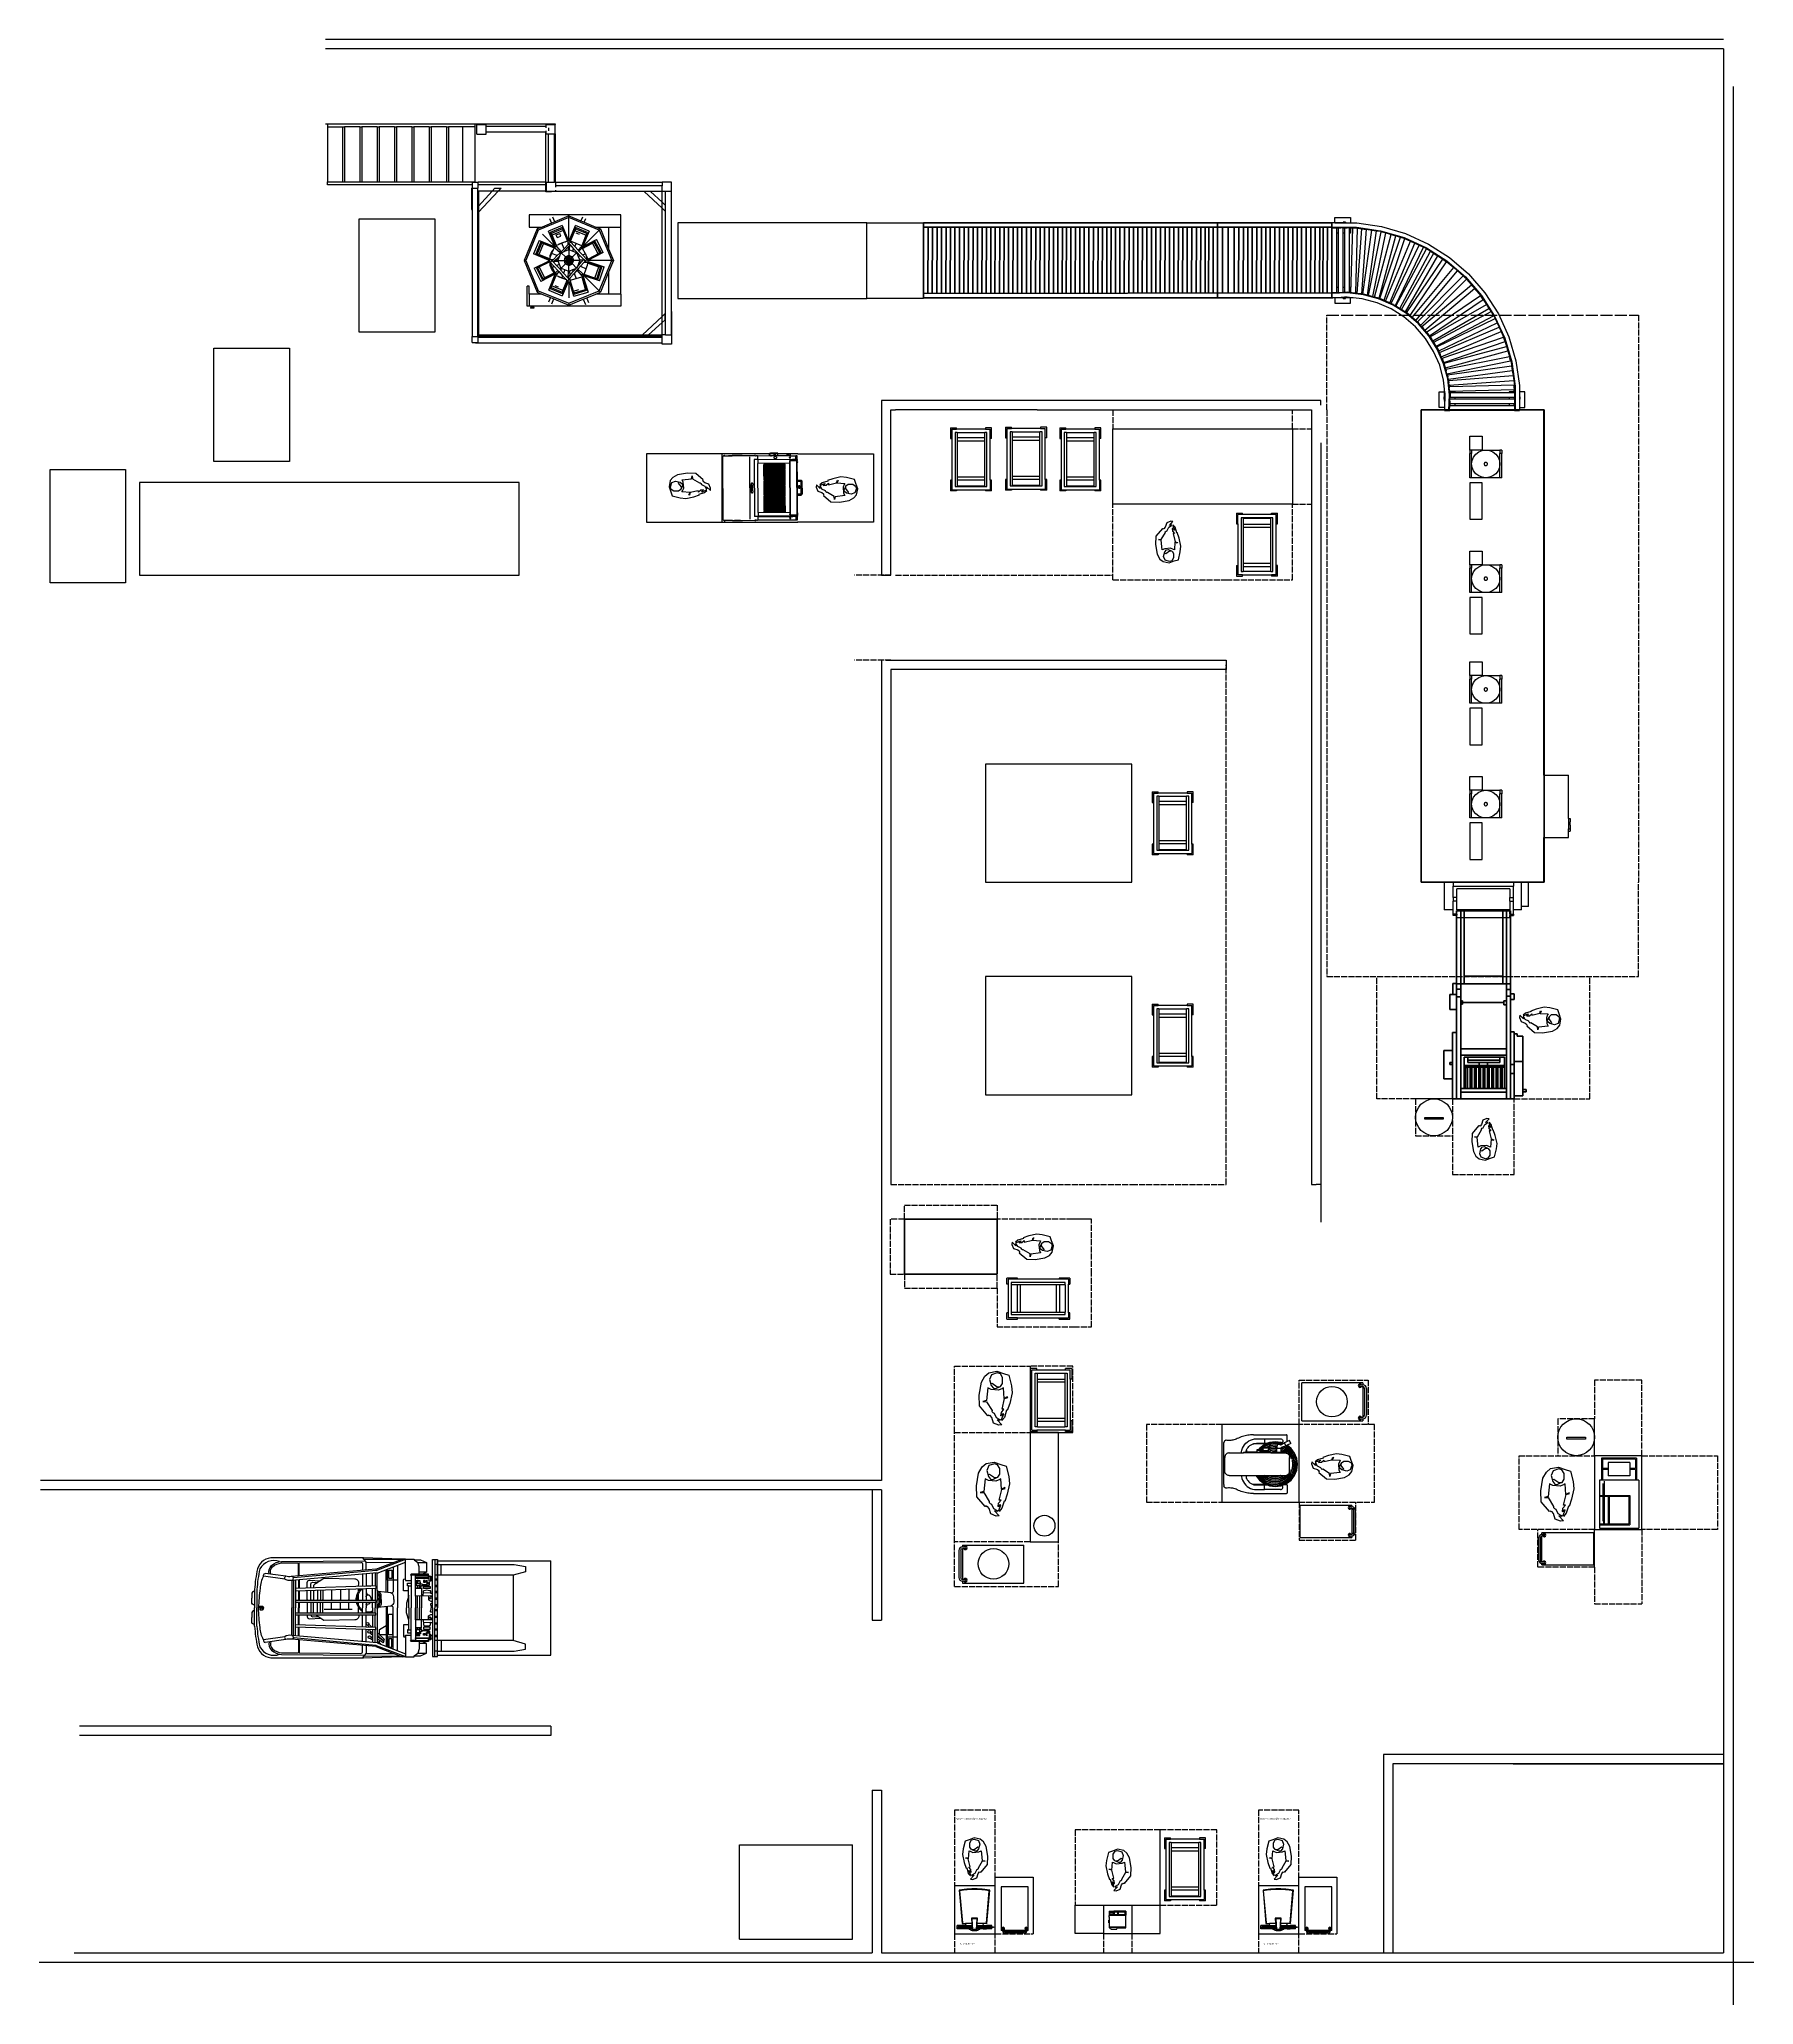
# Model space of a CAD drawing. Header units: millimetres. Extents: x -9564 to 18143, y -28921 to 24346.
# Drawn here: x -3 to 18143, y 3540 to 24346 of the extents above; entities that cross this region are included whole.
import ezdxf

# ---------------------------------------------------------------- set-up
doc = ezdxf.new("R2010")
doc.units = ezdxf.units.MM
doc.header["$LTSCALE"] = 100
for name, pattern in [('DASHED', [1.524, 1.27, -0.254]), ('DASHED2', [0.762, 0.635, -0.127]), ('DASHEDX2', [3.048, 2.54, -0.508])]:
    doc.linetypes.add(name, pattern=pattern)
for name, color, linetype in [('Edges', 7, 'Continuous'), ('freecads.com', 7, 'Continuous'), ('Maquinas', 200, 'Continuous'), ('MUROS', 7, 'Continuous')]:
    doc.layers.add(name, color=color, linetype=linetype)
doc.styles.add('OpenSans', font='OpenSans-Regular.ttf')

# ---------------------------------------------------------------- blocks, each defined once
blk = doc.blocks.new('Weighing Scale pl')
for p, q in [((492, 705), (446, 177)), ((881, 705), (927, 177))]:
    blk.add_line(p, q)
blk.add_arc((688, 1547), 1391, 259.9864, 279.887)
at = {"layer": 'Edges'}
for p, q in [((375, 773), (375, 782)), ((375, 782), (382, 782)), ((382, 773), (375, 773)), ((382, 773), (382, 782)), ((382, 782), (402, 782)), ((402, 773), (382, 773)), ((402, 805), (402, 782)), ((402, 805), (490, 805)), ((412, 782), (402, 782)), ((402, 773), (402, 750)), ((402, 773), (412, 773)), ((402, 750), (490, 750)), ((412, 789), (412, 782)), ((478, 789), (412, 789)), ((478, 782), (412, 782)), ((412, 773), (412, 767)), ((412, 773), (478, 773)), ((412, 767), (478, 767)), ((484, 714), (437, 169)), ((478, 789), (478, 782)), ((490, 782), (478, 782)), ((478, 773), (478, 767)), ((478, 773), (490, 773)), ((484, 714), (542, 714)), ((492, 705), (484, 714)), ((490, 805), (490, 782)), ((543, 805), (490, 805)), ((543, 782), (490, 782)), ((490, 773), (490, 750)), ((490, 773), (543, 773)), ((543, 750), (490, 750)), ((542, 714), (551, 748)), ((542, 714), (642, 714)), ((543, 782), (543, 805)), ((543, 805), (592, 805)), ((581, 782), (543, 782)), ((543, 750), (543, 773)), ((543, 773), (581, 773)), ((543, 750), (552, 750)), ((551, 748), (552, 750)), ((644, 750), (552, 750)), ((581, 789), (581, 782)), ((581, 789), (646, 789)), ((581, 782), (581, 773)), ((581, 773), (581, 767)), ((645, 767), (581, 767)), ((592, 805), (647, 805)), ((642, 714), (637, 631)), ((644, 750), (642, 714)), ((645, 767), (644, 750)), ((655, 815), (645, 639)), ((646, 789), (645, 767)), ((647, 805), (646, 789)), ((647, 815), (647, 805)), ((647, 815), (655, 815)), ((655, 815), (674, 815)), ((674, 815), (699, 815)), ((718, 815), (699, 815)), ((728, 639), (718, 815)), ((718, 815), (718, 815)), ((724, 815), (718, 815)), ((724, 815), (718, 815)), ((726, 815), (724, 815)), ((727, 805), (726, 815)), ((728, 782), (727, 805)), ((727, 805), (781, 805)), ((953, 782), (728, 782)), ((728, 773), (728, 782)), ((728, 773), (953, 773)), ((729, 750), (728, 773)), ((731, 714), (729, 750)), ((821, 750), (729, 750)), ((731, 714), (832, 714)), ((736, 631), (731, 714)), ((781, 805), (971, 805)), ((821, 750), (823, 748)), ((821, 750), (971, 750)), ((823, 748), (832, 714)), ((889, 714), (832, 714)), ((889, 714), (881, 705)), ((937, 169), (889, 714)), ((953, 782), (953, 773)), ((953, 782), (971, 782)), ((971, 773), (953, 773)), ((971, 805), (971, 782)), ((971, 773), (971, 782)), ((971, 782), (978, 782)), ((971, 773), (971, 750)), ((971, 773), (978, 773)), ((978, 773), (978, 782)), ((645, 639), (637, 631)), ((637, 631), (736, 631)), ((645, 639), (728, 639)), ((736, 631), (728, 639)), ((437, 169), (446, 177)), ((437, 169), (478, 163)), ((478, 163), (519, 158)), ((519, 158), (561, 153)), ((561, 153), (603, 151)), ((603, 151), (645, 149)), ((645, 149), (687, 148)), ((687, 148), (728, 149)), ((728, 149), (770, 151)), ((770, 151), (812, 153)), ((812, 153), (854, 158)), ((854, 158), (895, 163)), ((895, 163), (937, 169)), ((937, 169), (927, 177))]:
    blk.add_line(p, q, dxfattribs=at)
for points in [[(592, 805), (602, 812), (611, 817), (619, 821), (626, 825), (633, 828), (639, 830), (644, 832), (650, 833), (655, 835), (660, 836), (664, 837), (669, 837), (674, 838), (678, 838), (682, 838), (687, 838), (691, 838), (695, 838), (700, 838), (704, 837), (709, 837), (713, 836), (718, 835), (723, 833), (729, 832), (734, 830), (741, 828), (747, 825), (754, 821), (762, 817), (771, 812), (781, 805)], [(699, 815), (698, 815), (696, 816), (695, 816), (693, 816), (692, 817), (690, 817), (688, 817), (687, 817), (685, 817), (683, 817), (682, 817), (680, 816), (678, 816), (677, 816), (676, 815), (674, 815)]]:
    blk.add_lwpolyline(points, dxfattribs=at)
blk = doc.blocks.new('weightplans')
at = {"layer": 'Edges'}
for p, q in [((11.9, 0.5), (11.6, 0.5)), ((11.6, -0.7), (11.6, 0.5)), ((12.1, 1.3), (11.9, 1.3)), ((11.9, 0.9), (11.9, 1.3)), ((11.9, 0.9), (11.9, 0.5)), ((12.1, 0.9), (11.9, 0.9)), ((12.1, 0.5), (11.9, 0.5)), ((12.2, 6.6), (12.1, 6.6)), ((12.1, 6.5), (12.1, 6.6)), ((12.2, 6.5), (12.1, 6.5)), ((12.1, 5.7), (12.1, 6.5)), ((12.2, 5.7), (12.1, 5.7)), ((12.1, 4.7), (12.1, 5.7)), ((12.2, 4.7), (12.1, 4.7)), ((12.1, 4.7), (12.1, 1.3)), ((12.1, 0.9), (12.1, 1.3)), ((12.1, 0.9), (12.1, 0.5)), ((12.1, -0.7), (12.1, 0.5)), ((12.2, 11.4), (12.2, 7.5)), ((12.2, 11.4), (17.2, 11.4)), ((12.2, 7.5), (12.2, 6.8)), ((12.2, 7.5), (12.9, 7.5)), ((12.2, 6.8), (30.6, 6.8)), ((12.2, 6.8), (12.2, 6.6)), ((12.2, 6.6), (12.2, 6.5)), ((12.2, 6.5), (12.2, 5.7)), ((12.2, 4.7), (12.2, 5.7)), ((12.2, 4.7), (12.2, -5)), ((12.9, 7.5), (12.9, 9.8)), ((12.9, 9.8), (16.6, 9.8)), ((16.6, 7.5), (12.9, 7.5)), ((16.6, 9.8), (16.6, 7.5)), ((16.6, 7.5), (17.2, 7.5)), ((17.2, 11.4), (17.2, 7.5)), ((30.6, 11.4), (17.2, 11.4)), ((18.2, 7.4), (18.2, 10.7)), ((18.2, 10.7), (21.4, 10.7)), ((21.4, 7.4), (18.2, 7.4)), ((21.4, 10.7), (21.4, 7.4)), ((22.6, 7.4), (22.6, 10.7)), ((22.6, 10.7), (29.6, 10.7)), ((29.6, 7.4), (22.6, 7.4)), ((29.6, 10.7), (29.6, 7.4)), ((30.6, 11.4), (30.6, 6.8)), ((30.6, -6.2), (30.6, 6.8)), ((11.9, -0.7), (11.6, -0.7)), ((12.1, -0.7), (11.9, -0.7)), ((11.9, -0.7), (11.9, -1.1)), ((12.1, -1.1), (11.9, -1.1)), ((11.9, -1.5), (11.9, -1.1)), ((12.1, -1.5), (11.9, -1.5)), ((12.1, -0.7), (12.1, -1.1)), ((12.1, -1.5), (12.1, -1.1)), ((12.1, -1.5), (12.1, -5)), ((12.2, -5), (12.1, -5)), ((12.2, -5), (12.2, -6.2)), ((12.2, -6.2), (30.6, -6.2)), ((12.2, -6.2), (12.2, -7)), ((12.2, -7), (13.7, -7)), ((13.7, -6.5), (13.7, -6.9)), ((21, -6.5), (13.7, -6.5)), ((21, -6.9), (13.7, -6.9)), ((13.7, -6.9), (13.7, -7)), ((13.7, -7), (14.1, -8.5)), ((14.1, -8.5), (20.5, -8.5)), ((20.5, -8.5), (21, -7)), ((21, -6.9), (21, -6.5)), ((21, -7), (21, -6.9)), ((21, -7), (30.6, -7)), ((30.6, -7), (30.6, -6.2))]:
    blk.add_line(p, q, dxfattribs=at)
blk = doc.blocks.new('Bakery Trolley pl')
at = {"layer": 'Edges'}
for p, q in [((0.18, 0.625), (0.237, 0.625)), ((0.18, 0.625), (0.18, 0.526)), ((0.237, 0.613), (0.193, 0.613)), ((0.193, 0.526), (0.193, 0.613)), ((0.223, 0.583), (0.223, 0.083)), ((0.243, 0.583), (0.223, 0.583)), ((0.237, 0.613), (0.237, 0.625)), ((0.505, 0.613), (0.237, 0.613)), ((0.243, 0.583), (0.243, 0.58)), ((0.499, 0.583), (0.243, 0.583)), ((0.243, 0.58), (0.499, 0.58)), ((0.243, 0.58), (0.243, 0.524)), ((0.519, 0.583), (0.499, 0.583)), ((0.499, 0.58), (0.499, 0.583)), ((0.499, 0.524), (0.499, 0.58)), ((0.505, 0.613), (0.505, 0.625)), ((0.505, 0.625), (0.561, 0.625)), ((0.549, 0.613), (0.505, 0.613)), ((0.519, 0.083), (0.519, 0.583)), ((0.549, 0.526), (0.549, 0.613)), ((0.561, 0.526), (0.561, 0.625)), ((0.18, 0.526), (0.193, 0.526)), ((0.193, 0.526), (0.193, 0.139)), ((0.243, 0.524), (0.499, 0.524)), ((0.243, 0.524), (0.243, 0.497)), ((0.243, 0.497), (0.499, 0.497)), ((0.243, 0.497), (0.243, 0.162)), ((0.499, 0.497), (0.499, 0.524)), ((0.499, 0.162), (0.499, 0.497)), ((0.549, 0.526), (0.561, 0.526)), ((0.549, 0.139), (0.549, 0.526)), ((0.18, 0.139), (0.193, 0.139)), ((0.18, 0.139), (0.18, 0.04)), ((0.18, 0.04), (0.237, 0.04)), ((0.193, 0.139), (0.193, 0.053)), ((0.237, 0.053), (0.193, 0.053)), ((0.223, 0.083), (0.243, 0.083)), ((0.237, 0.04), (0.237, 0.053)), ((0.237, 0.053), (0.505, 0.053)), ((0.243, 0.162), (0.499, 0.162)), ((0.243, 0.162), (0.243, 0.132)), ((0.243, 0.132), (0.499, 0.132)), ((0.243, 0.132), (0.243, 0.083)), ((0.499, 0.083), (0.243, 0.083)), ((0.499, 0.132), (0.499, 0.162)), ((0.499, 0.083), (0.499, 0.132)), ((0.499, 0.083), (0.519, 0.083)), ((0.505, 0.053), (0.505, 0.04)), ((0.549, 0.053), (0.505, 0.053)), ((0.561, 0.04), (0.505, 0.04)), ((0.561, 0.139), (0.549, 0.139)), ((0.549, 0.053), (0.549, 0.139)), ((0.561, 0.04), (0.561, 0.139))]:
    blk.add_line(p, q, dxfattribs=at)
blk = doc.blocks.new('Bread Slicer pl')
at = {"layer": 'Edges'}
for p, q in [((39.06, 62.38), (38.98, 62.37)), ((38.98, 62.37), (38.98, 62.3)), ((39.06, 62.31), (38.98, 62.3)), ((38.98, 62.3), (38.98, 62.16)), ((39.06, 62.16), (38.98, 62.16)), ((38.98, 62.16), (38.98, 62.09)), ((39.06, 62.08), (38.98, 62.09)), ((39.08, 62.39), (39.06, 62.39)), ((39.06, 62.39), (39.06, 62.38)), ((39.06, 62.31), (39.06, 62.38)), ((39.06, 62.16), (39.06, 62.31)), ((39.06, 62.08), (39.06, 62.16)), ((39.06, 62.08), (39.06, 62.07)), ((39.08, 62.07), (39.06, 62.07)), ((39.08, 62.37), (39.09, 62.46)), ((39.08, 62.39), (39.08, 62.37)), ((39.08, 62.07), (39.08, 62.37)), ((39.08, 59.55), (39.08, 62.07)), ((39.09, 62.46), (39.13, 62.55)), ((39.13, 62.55), (39.19, 62.63)), ((39.19, 62.63), (39.27, 62.69)), ((39.27, 62.69), (39.36, 62.73)), ((39.36, 62.73), (39.46, 62.74)), ((39.46, 62.74), (60.83, 62.74)), ((60.93, 62.73), (60.83, 62.74)), ((60.93, 62.73), (61.02, 62.69)), ((61.02, 62.69), (61.1, 62.63)), ((61.16, 62.55), (61.1, 62.63)), ((61.16, 62.55), (61.19, 62.46)), ((61.21, 62.37), (61.19, 62.46)), ((61.21, 62.39), (61.23, 62.39)), ((61.21, 62.39), (61.21, 62.37)), ((61.21, 62.37), (61.21, 62.07)), ((61.21, 62.07), (61.23, 62.07)), ((61.21, 62.07), (61.21, 59.55)), ((61.21, 59.55), (61.21, 60.74)), ((61.23, 62.38), (61.23, 62.39)), ((61.23, 62.38), (61.3, 62.37)), ((61.23, 62.31), (61.23, 62.38)), ((61.23, 62.31), (61.3, 62.3)), ((61.23, 62.16), (61.23, 62.31)), ((61.23, 62.16), (61.3, 62.16)), ((61.23, 62.08), (61.23, 62.16)), ((61.23, 62.08), (61.3, 62.09)), ((61.23, 62.08), (61.23, 62.07)), ((61.3, 62.37), (61.3, 62.3)), ((61.3, 62.16), (61.3, 62.3)), ((61.3, 62.16), (61.3, 62.09)), ((39.08, 59.55), (39.02, 59.55)), ((39.02, 59.55), (39.02, 58.8)), ((39.02, 58.8), (39.02, 56.8)), ((39.08, 58.8), (39.02, 58.8)), ((39.08, 56.8), (39.02, 56.8)), ((39.02, 56.8), (39.02, 56.05)), ((39.08, 56.05), (39.02, 56.05)), ((39.08, 59.55), (39.08, 58.8)), ((39.08, 56.8), (39.08, 58.8)), ((39.08, 56.8), (39.08, 56.05)), ((39.08, 56.05), (39.08, 51.89)), ((61.21, 59.55), (61.27, 59.55)), ((61.21, 58.8), (61.21, 59.55)), ((61.21, 58.8), (61.27, 58.8)), ((61.21, 56.8), (61.21, 58.8)), ((61.21, 56.8), (61.27, 56.8)), ((61.21, 56.05), (61.21, 56.8)), ((61.21, 56.05), (61.27, 56.05)), ((61.21, 51.89), (61.21, 56.05)), ((61.21, 51.89), (61.21, 56.05)), ((61.27, 58.8), (61.27, 59.55)), ((61.27, 56.8), (61.27, 58.8)), ((61.27, 56.05), (61.27, 56.8)), ((39.06, 51.88), (38.98, 51.87)), ((38.98, 51.87), (38.98, 51.8)), ((39.06, 51.81), (38.98, 51.8)), ((38.98, 51.8), (38.98, 51.66)), ((39.06, 51.66), (38.98, 51.66)), ((38.98, 51.66), (38.98, 51.59)), ((39.06, 51.58), (38.98, 51.59)), ((39.08, 51.89), (39.06, 51.89)), ((39.06, 51.89), (39.06, 51.88)), ((39.06, 51.81), (39.06, 51.88)), ((39.06, 51.66), (39.06, 51.81)), ((39.06, 51.58), (39.06, 51.66)), ((39.06, 51.57), (39.06, 51.58)), ((39.08, 51.57), (39.06, 51.57)), ((39.08, 51.57), (39.08, 51.89)), ((39.08, 51.26), (39.08, 51.57)), ((39.08, 51.26), (39.09, 51.13)), ((39.09, 51.13), (39.13, 51)), ((39.13, 51), (39.19, 50.89)), ((39.19, 50.89), (39.21, 50.88)), ((39.21, 50.74), (39.21, 50.88)), ((39.21, 50.88), (39.27, 50.81)), ((39.21, 50.74), (39.21, 37.74)), ((39.21, 50.74), (39.46, 50.74)), ((39.27, 50.81), (39.36, 50.76)), ((39.36, 50.76), (39.46, 50.74)), ((39.46, 53.48), (60.83, 53.48)), ((39.46, 50.74), (40.37, 50.74)), ((59.92, 52), (40.37, 52)), ((40.37, 50.81), (40.37, 52)), ((40.37, 50.74), (40.37, 50.81)), ((40.37, 50.74), (40.5, 50.74)), ((40.37, 50.74), (40.37, 38.86)), ((41.75, 50.74), (40.5, 50.74)), ((40.5, 38.84), (40.5, 50.74)), ((41.75, 50.74), (41.75, 39.87)), ((41.75, 50.74), (58.54, 50.74)), ((41.87, 48.66), (42, 48.66)), ((41.87, 48.66), (41.87, 48.53)), ((41.87, 48.53), (42, 48.53)), ((41.87, 48.53), (41.87, 44.98)), ((42, 48.66), (42, 48.53)), ((42, 48.53), (42, 44.98)), ((42.12, 48.66), (42.25, 48.66)), ((42.12, 48.66), (42.12, 48.53)), ((42.12, 48.53), (42.25, 48.53)), ((42.12, 48.53), (42.12, 44.97)), ((42.25, 48.66), (42.25, 48.53)), ((42.25, 48.53), (42.25, 44.97)), ((42.37, 48.66), (42.5, 48.66)), ((42.37, 48.66), (42.37, 48.53)), ((42.37, 48.53), (42.5, 48.53)), ((42.37, 48.53), (42.37, 44.97)), ((42.5, 48.66), (42.5, 48.53)), ((42.5, 48.53), (42.5, 44.97)), ((42.62, 48.66), (42.75, 48.66)), ((42.62, 48.66), (42.62, 48.53)), ((42.62, 48.53), (42.75, 48.53)), ((42.62, 48.53), (42.62, 44.98)), ((42.75, 48.66), (42.75, 48.53)), ((42.75, 48.53), (42.75, 44.98)), ((42.87, 48.66), (43, 48.66)), ((42.87, 48.66), (42.87, 48.53)), ((42.87, 48.53), (43, 48.53)), ((42.87, 48.53), (42.87, 44.98)), ((43, 48.66), (43, 48.53)), ((43, 48.53), (43, 44.98)), ((43.12, 48.66), (43.25, 48.66)), ((43.12, 48.66), (43.12, 48.53)), ((43.12, 48.53), (43.25, 48.53)), ((43.12, 48.53), (43.12, 44.98)), ((43.25, 48.66), (43.25, 48.53)), ((43.25, 48.53), (43.25, 44.98)), ((43.37, 48.66), (43.5, 48.66)), ((43.37, 48.66), (43.37, 48.53)), ((43.37, 48.53), (43.5, 48.53)), ((43.37, 48.53), (43.37, 44.98)), ((43.5, 48.66), (43.5, 48.53)), ((43.5, 48.53), (43.5, 44.98)), ((43.62, 48.66), (43.75, 48.66)), ((43.62, 48.66), (43.62, 48.53)), ((43.62, 48.53), (43.75, 48.53)), ((43.62, 48.53), (43.62, 44.98)), ((43.75, 48.66), (43.75, 48.53)), ((43.75, 48.53), (43.75, 44.98)), ((43.87, 48.66), (44, 48.66)), ((43.87, 48.66), (43.87, 48.53)), ((43.87, 48.53), (44, 48.53)), ((43.87, 48.53), (43.87, 44.98)), ((44, 48.66), (44, 48.53)), ((44, 48.53), (44, 44.98)), ((44.12, 48.66), (44.25, 48.66)), ((44.12, 48.66), (44.12, 48.53)), ((44.12, 48.53), (44.25, 48.53)), ((44.12, 48.53), (44.12, 44.98)), ((44.25, 48.66), (44.25, 48.53)), ((44.25, 48.53), (44.25, 44.98)), ((44.37, 48.66), (44.5, 48.66)), ((44.37, 48.66), (44.37, 48.53)), ((44.37, 48.53), (44.5, 48.53)), ((44.37, 48.53), (44.37, 44.97)), ((44.5, 48.66), (44.5, 48.53)), ((44.5, 48.53), (44.5, 44.97)), ((44.62, 48.66), (44.75, 48.66)), ((44.62, 48.66), (44.62, 48.53)), ((44.62, 48.53), (44.75, 48.53)), ((44.62, 48.53), (44.62, 44.97)), ((44.75, 48.66), (44.75, 48.53)), ((44.75, 48.53), (44.75, 44.97)), ((44.87, 48.66), (45, 48.66)), ((44.87, 48.66), (44.87, 48.53)), ((44.87, 48.53), (45, 48.53)), ((44.87, 48.53), (44.87, 44.98)), ((45, 48.66), (45, 48.53)), ((45, 48.53), (45, 44.98)), ((45.12, 48.66), (45.25, 48.66)), ((45.12, 48.66), (45.12, 48.53)), ((45.12, 48.53), (45.25, 48.53)), ((45.12, 48.53), (45.12, 44.98)), ((45.25, 48.66), (45.25, 48.53)), ((45.25, 48.53), (45.25, 44.98)), ((45.37, 48.66), (45.5, 48.66)), ((45.37, 48.66), (45.37, 48.53)), ((45.37, 48.53), (45.5, 48.53)), ((45.37, 48.53), (45.37, 44.97)), ((45.5, 48.66), (45.5, 48.53)), ((45.5, 48.53), (45.5, 44.97)), ((45.62, 48.66), (45.75, 48.66)), ((45.62, 48.66), (45.62, 48.53)), ((45.62, 48.53), (45.75, 48.53)), ((45.62, 48.53), (45.62, 44.98)), ((45.75, 48.66), (45.75, 48.53)), ((45.75, 48.53), (45.75, 44.98)), ((45.87, 48.66), (46, 48.66)), ((45.87, 48.66), (45.87, 48.53)), ((45.87, 48.53), (46, 48.53)), ((45.87, 48.53), (45.87, 44.98)), ((46, 48.66), (46, 48.53)), ((46, 48.53), (46, 44.98)), ((46.12, 48.66), (46.25, 48.66)), ((46.12, 48.66), (46.12, 48.53)), ((46.12, 48.53), (46.25, 48.53)), ((46.12, 48.53), (46.12, 44.97)), ((46.25, 48.66), (46.25, 48.53)), ((46.25, 48.53), (46.25, 44.97)), ((46.37, 48.66), (46.5, 48.66)), ((46.37, 48.66), (46.37, 48.53)), ((46.37, 48.53), (46.5, 48.53)), ((46.37, 48.53), (46.37, 44.98)), ((46.5, 48.66), (46.5, 48.53)), ((46.5, 48.53), (46.5, 44.98)), ((46.62, 48.66), (46.75, 48.66)), ((46.62, 48.66), (46.62, 48.53)), ((46.62, 48.53), (46.75, 48.53)), ((46.62, 48.53), (46.62, 44.97)), ((46.75, 48.66), (46.75, 48.53)), ((46.75, 48.53), (46.75, 44.97)), ((46.87, 48.66), (47, 48.66)), ((46.87, 48.66), (46.87, 48.53)), ((46.87, 48.53), (47, 48.53)), ((46.87, 48.53), (46.87, 44.98)), ((47, 48.66), (47, 48.53)), ((47, 48.53), (47, 44.98)), ((47.12, 48.66), (47.25, 48.66)), ((47.12, 48.66), (47.12, 48.53)), ((47.12, 48.53), (47.25, 48.53)), ((47.12, 48.53), (47.12, 44.98)), ((47.25, 48.66), (47.25, 48.53)), ((47.25, 48.53), (47.25, 44.98)), ((47.37, 48.66), (47.5, 48.66)), ((47.37, 48.66), (47.37, 48.53)), ((47.37, 48.53), (47.5, 48.53)), ((47.37, 48.53), (47.37, 44.98)), ((47.5, 48.66), (47.5, 48.53)), ((47.5, 48.53), (47.5, 44.98)), ((47.62, 48.66), (47.75, 48.66)), ((47.62, 48.66), (47.62, 48.53)), ((47.62, 48.53), (47.75, 48.53)), ((47.62, 48.53), (47.62, 44.97)), ((47.75, 48.66), (47.75, 48.53)), ((47.75, 48.53), (47.75, 44.97)), ((47.87, 48.66), (48, 48.66)), ((47.87, 48.66), (47.87, 48.53)), ((47.87, 48.53), (48, 48.53)), ((47.87, 48.53), (47.87, 44.97)), ((48, 48.66), (48, 48.53)), ((48, 48.53), (48, 44.97)), ((48.12, 48.66), (48.25, 48.66)), ((48.12, 48.66), (48.12, 48.53)), ((48.12, 48.53), (48.25, 48.53)), ((48.12, 48.53), (48.12, 44.97)), ((48.25, 48.66), (48.25, 48.53)), ((48.25, 48.53), (48.25, 44.97)), ((48.37, 48.66), (48.5, 48.66)), ((48.37, 48.66), (48.37, 48.53)), ((48.37, 48.53), (48.5, 48.53)), ((48.37, 48.53), (48.37, 44.98)), ((48.39, 52.79), (48.42, 52.85)), ((48.39, 52.73), (48.42, 52.79)), ((48.39, 52.79), (48.39, 52.73)), ((48.42, 52.67), (48.39, 52.73)), ((48.42, 52.85), (48.49, 52.91)), ((48.42, 52.79), (48.49, 52.85)), ((48.49, 52.62), (48.42, 52.67)), ((48.49, 52.91), (48.61, 52.96)), ((48.49, 52.85), (48.61, 52.9)), ((48.61, 52.57), (48.49, 52.62)), ((48.5, 48.66), (48.5, 48.53)), ((48.5, 48.53), (48.5, 44.98)), ((48.61, 52.96), (48.77, 53)), ((48.61, 52.9), (48.77, 52.94)), ((48.77, 52.53), (48.61, 52.57)), ((48.62, 48.66), (48.75, 48.66)), ((48.62, 48.66), (48.62, 48.53)), ((48.62, 48.53), (48.75, 48.53)), ((48.62, 48.53), (48.62, 44.98)), ((48.75, 48.66), (48.75, 48.53)), ((48.75, 48.53), (48.75, 44.98)), ((48.77, 53), (48.95, 53.02)), ((48.77, 52.94), (48.95, 52.96)), ((48.95, 52.5), (48.77, 52.53)), ((48.87, 48.66), (49, 48.66)), ((48.87, 48.66), (48.87, 48.53)), ((48.87, 48.53), (49, 48.53)), ((48.87, 48.53), (48.87, 44.97)), ((48.95, 53.02), (49.14, 53.03)), ((48.95, 52.96), (49.14, 52.97)), ((49.14, 52.5), (48.95, 52.5)), ((49, 48.66), (49, 48.53)), ((49, 48.53), (49, 44.97)), ((49.12, 48.66), (49.25, 48.66)), ((49.12, 48.66), (49.12, 48.53)), ((49.12, 48.53), (49.25, 48.53)), ((49.12, 48.53), (49.12, 44.98)), ((49.14, 53.03), (51.14, 53.03)), ((49.14, 53.03), (49.14, 52.97)), ((51.14, 52.97), (49.14, 52.97)), ((49.14, 52.5), (51.14, 52.5)), ((49.25, 48.66), (49.25, 48.53)), ((49.25, 48.53), (49.25, 44.98)), ((49.37, 48.66), (49.5, 48.66)), ((49.37, 48.66), (49.37, 48.53)), ((49.37, 48.53), (49.5, 48.53)), ((49.37, 48.53), (49.37, 44.98)), ((49.5, 48.66), (49.5, 48.53)), ((49.5, 48.53), (49.5, 44.98)), ((49.62, 48.66), (49.75, 48.66)), ((49.62, 48.66), (49.62, 48.53)), ((49.62, 48.53), (49.75, 48.53)), ((49.62, 48.53), (49.62, 44.97)), ((49.75, 48.66), (49.75, 48.53)), ((49.75, 48.53), (49.75, 44.97)), ((49.87, 48.66), (50, 48.66)), ((49.87, 48.66), (49.87, 48.53)), ((49.87, 48.53), (50, 48.53)), ((49.87, 48.53), (49.87, 44.98)), ((50, 48.66), (50, 48.53)), ((50, 48.53), (50, 44.98)), ((50.12, 48.66), (50.25, 48.66)), ((50.12, 48.66), (50.12, 48.53)), ((50.12, 48.53), (50.25, 48.53)), ((50.12, 48.53), (50.12, 44.97)), ((50.25, 48.66), (50.25, 48.53)), ((50.25, 48.53), (50.25, 44.97)), ((50.37, 48.66), (50.5, 48.66)), ((50.37, 48.66), (50.37, 48.53)), ((50.37, 48.53), (50.5, 48.53)), ((50.37, 48.53), (50.37, 44.98)), ((50.5, 48.66), (50.5, 48.53)), ((50.5, 48.53), (50.5, 44.98)), ((50.62, 48.66), (50.75, 48.66)), ((50.62, 48.66), (50.62, 48.53)), ((50.62, 48.53), (50.75, 48.53)), ((50.62, 48.53), (50.62, 44.98)), ((50.75, 48.66), (50.75, 48.53)), ((50.75, 48.53), (50.75, 44.98)), ((50.87, 48.66), (51, 48.66)), ((50.87, 48.66), (50.87, 48.53)), ((50.87, 48.53), (51, 48.53)), ((50.87, 48.53), (50.87, 44.97)), ((51, 48.66), (51, 48.53)), ((51, 48.53), (51, 44.97)), ((51.12, 48.66), (51.25, 48.66)), ((51.12, 48.66), (51.12, 48.53)), ((51.12, 48.53), (51.25, 48.53)), ((51.12, 48.53), (51.12, 44.97)), ((51.14, 53.03), (51.34, 53.02)), ((51.14, 53.03), (51.14, 52.97)), ((51.14, 52.97), (51.34, 52.96)), ((51.34, 52.5), (51.14, 52.5)), ((51.25, 48.66), (51.25, 48.53)), ((51.25, 48.53), (51.25, 44.97)), ((51.34, 53.02), (51.52, 53)), ((51.34, 52.96), (51.52, 52.94)), ((51.52, 52.53), (51.34, 52.5)), ((51.37, 48.66), (51.5, 48.66)), ((51.37, 48.66), (51.37, 48.53)), ((51.37, 48.53), (51.5, 48.53)), ((51.37, 48.53), (51.37, 44.98)), ((51.5, 48.66), (51.5, 48.53)), ((51.5, 48.53), (51.5, 44.98)), ((51.52, 53), (51.67, 52.96)), ((51.52, 52.94), (51.67, 52.9)), ((51.67, 52.57), (51.52, 52.53)), ((51.62, 48.66), (51.75, 48.66)), ((51.62, 48.66), (51.62, 48.53)), ((51.62, 48.53), (51.75, 48.53)), ((51.62, 48.53), (51.62, 44.97)), ((51.67, 52.96), (51.79, 52.91)), ((51.67, 52.9), (51.79, 52.85)), ((51.79, 52.62), (51.67, 52.57)), ((51.75, 48.66), (51.75, 48.53)), ((51.75, 48.53), (51.75, 44.97)), ((51.79, 52.91), (51.87, 52.85)), ((51.79, 52.85), (51.87, 52.79)), ((51.87, 52.67), (51.79, 52.62)), ((51.89, 52.79), (51.87, 52.85)), ((51.87, 52.79), (51.89, 52.73)), ((51.89, 52.73), (51.87, 52.67)), ((51.87, 48.66), (52, 48.66)), ((51.87, 48.66), (51.87, 48.53)), ((51.87, 48.53), (52, 48.53)), ((51.87, 48.53), (51.87, 44.97)), ((51.89, 52.79), (51.89, 52.73)), ((52, 48.66), (52, 48.53)), ((52, 48.53), (52, 44.97)), ((52.12, 48.66), (52.25, 48.66)), ((52.12, 48.66), (52.12, 48.53)), ((52.12, 48.53), (52.25, 48.53)), ((52.12, 48.53), (52.12, 44.98)), ((52.25, 48.66), (52.25, 48.53)), ((52.25, 48.53), (52.25, 44.98)), ((52.37, 48.66), (52.5, 48.66)), ((52.37, 48.66), (52.37, 48.53)), ((52.37, 48.53), (52.5, 48.53)), ((52.37, 48.53), (52.37, 44.97)), ((52.5, 48.66), (52.5, 48.53)), ((52.5, 48.53), (52.5, 44.97)), ((52.62, 48.66), (52.75, 48.66)), ((52.62, 48.66), (52.62, 48.53)), ((52.62, 48.53), (52.75, 48.53)), ((52.62, 48.53), (52.62, 44.97)), ((52.75, 48.66), (52.75, 48.53)), ((52.75, 48.53), (52.75, 44.97)), ((52.87, 48.66), (53, 48.66)), ((52.87, 48.66), (52.87, 48.53)), ((52.87, 48.53), (53, 48.53)), ((52.87, 48.53), (52.87, 44.98)), ((53, 48.66), (53, 48.53)), ((53, 48.53), (53, 44.98)), ((53.12, 48.66), (53.25, 48.66)), ((53.12, 48.66), (53.12, 48.53)), ((53.12, 48.53), (53.25, 48.53)), ((53.12, 48.53), (53.12, 44.97)), ((53.25, 48.66), (53.25, 48.53)), ((53.25, 48.53), (53.25, 44.97)), ((53.37, 48.66), (53.5, 48.66)), ((53.37, 48.66), (53.37, 48.53)), ((53.37, 48.53), (53.5, 48.53)), ((53.37, 48.53), (53.37, 44.98)), ((53.5, 48.66), (53.5, 48.53)), ((53.5, 48.53), (53.5, 44.98)), ((53.62, 48.66), (53.75, 48.66)), ((53.62, 48.66), (53.62, 48.53)), ((53.62, 48.53), (53.75, 48.53)), ((53.62, 48.53), (53.62, 44.98)), ((53.75, 48.66), (53.75, 48.53)), ((53.75, 48.53), (53.75, 44.98)), ((53.87, 48.66), (54, 48.66)), ((53.87, 48.66), (53.87, 48.53)), ((53.87, 48.53), (54, 48.53)), ((53.87, 48.53), (53.87, 44.97)), ((54, 48.66), (54, 48.53)), ((54, 48.53), (54, 44.97)), ((54.12, 48.66), (54.25, 48.66)), ((54.12, 48.66), (54.12, 48.53)), ((54.12, 48.53), (54.25, 48.53)), ((54.12, 48.53), (54.12, 44.98)), ((54.25, 48.66), (54.25, 48.53)), ((54.25, 48.53), (54.25, 44.98)), ((54.37, 48.66), (54.5, 48.66)), ((54.37, 48.66), (54.37, 48.53)), ((54.37, 48.53), (54.5, 48.53)), ((54.37, 48.53), (54.37, 44.98)), ((54.5, 48.66), (54.5, 48.53)), ((54.5, 48.53), (54.5, 44.98)), ((54.62, 48.66), (54.75, 48.66)), ((54.62, 48.66), (54.62, 48.53)), ((54.62, 48.53), (54.75, 48.53)), ((54.62, 48.53), (54.62, 44.98)), ((54.75, 48.66), (54.75, 48.53)), ((54.75, 48.53), (54.75, 44.98)), ((54.87, 48.66), (55, 48.66)), ((54.87, 48.66), (54.87, 48.53)), ((54.87, 48.53), (55, 48.53)), ((54.87, 48.53), (54.87, 44.97)), ((55, 48.66), (55, 48.53)), ((55, 48.53), (55, 44.97)), ((55.12, 48.66), (55.25, 48.66)), ((55.12, 48.66), (55.12, 48.53)), ((55.12, 48.53), (55.25, 48.53)), ((55.12, 48.53), (55.12, 44.98)), ((55.25, 48.66), (55.25, 48.53)), ((55.25, 48.53), (55.25, 44.98)), ((55.37, 48.66), (55.5, 48.66)), ((55.37, 48.66), (55.37, 48.53)), ((55.37, 48.53), (55.5, 48.53)), ((55.37, 48.53), (55.37, 44.97)), ((55.5, 48.66), (55.5, 48.53)), ((55.5, 48.53), (55.5, 44.97)), ((55.62, 48.66), (55.75, 48.66)), ((55.62, 48.66), (55.62, 48.53)), ((55.62, 48.53), (55.75, 48.53)), ((55.62, 48.53), (55.62, 44.98)), ((55.75, 48.66), (55.75, 48.53)), ((55.75, 48.53), (55.75, 44.98)), ((55.87, 48.66), (56, 48.66)), ((55.87, 48.66), (55.87, 48.53)), ((55.87, 48.53), (56, 48.53)), ((55.87, 48.53), (55.87, 44.98)), ((56, 48.66), (56, 48.53)), ((56, 48.53), (56, 44.98)), ((56.12, 48.66), (56.25, 48.66)), ((56.12, 48.66), (56.12, 48.53)), ((56.12, 48.53), (56.25, 48.53)), ((56.12, 48.53), (56.12, 44.97)), ((56.25, 48.66), (56.25, 48.53)), ((56.25, 48.53), (56.25, 44.97)), ((56.37, 48.66), (56.5, 48.66)), ((56.37, 48.66), (56.37, 48.53)), ((56.37, 48.53), (56.5, 48.53)), ((56.37, 48.53), (56.37, 44.98)), ((56.5, 48.66), (56.5, 48.53)), ((56.5, 48.53), (56.5, 44.98)), ((56.62, 48.66), (56.75, 48.66)), ((56.62, 48.66), (56.62, 48.53)), ((56.62, 48.53), (56.75, 48.53)), ((56.62, 48.53), (56.62, 44.98)), ((56.75, 48.66), (56.75, 48.53)), ((56.75, 48.53), (56.75, 44.98)), ((56.87, 48.66), (57, 48.66)), ((56.87, 48.66), (56.87, 48.53)), ((56.87, 48.53), (57, 48.53)), ((56.87, 48.53), (56.87, 44.98)), ((57, 48.66), (57, 48.53)), ((57, 48.53), (57, 44.98)), ((57.12, 48.66), (57.25, 48.66)), ((57.12, 48.66), (57.12, 48.53)), ((57.12, 48.53), (57.25, 48.53)), ((57.12, 48.53), (57.12, 44.98)), ((57.25, 48.66), (57.25, 48.53)), ((57.25, 48.53), (57.25, 44.98)), ((57.37, 48.66), (57.5, 48.66)), ((57.37, 48.66), (57.37, 48.53)), ((57.37, 48.53), (57.5, 48.53)), ((57.37, 48.53), (57.37, 44.97)), ((57.5, 48.66), (57.5, 48.53)), ((57.5, 48.53), (57.5, 44.97)), ((57.62, 48.66), (57.75, 48.66)), ((57.62, 48.66), (57.62, 48.53)), ((57.62, 48.53), (57.75, 48.53)), ((57.62, 48.53), (57.62, 44.97)), ((57.75, 48.66), (57.75, 48.53)), ((57.75, 48.53), (57.75, 44.97)), ((57.87, 48.66), (58, 48.66)), ((57.87, 48.66), (57.87, 48.53)), ((57.87, 48.53), (58, 48.53)), ((57.87, 48.53), (57.87, 44.98)), ((58, 48.66), (58, 48.53)), ((58, 48.53), (58, 44.98)), ((58.12, 48.66), (58.25, 48.66)), ((58.12, 48.66), (58.12, 48.53)), ((58.12, 48.53), (58.25, 48.53)), ((58.12, 48.53), (58.12, 44.98)), ((58.25, 48.66), (58.25, 48.53)), ((58.25, 48.53), (58.25, 44.98)), ((59.79, 50.74), (58.54, 50.74)), ((58.54, 39.87), (58.54, 50.74)), ((59.79, 50.74), (59.92, 50.74)), ((59.79, 38.84), (59.79, 50.74)), ((59.92, 50.81), (59.92, 52)), ((59.92, 50.74), (59.92, 50.81)), ((59.92, 50.74), (60.83, 50.74)), ((59.92, 50.74), (59.92, 38.85)), ((60.83, 50.74), (60.93, 50.76)), ((60.83, 50.74), (61.08, 50.74)), ((60.93, 50.76), (61.02, 50.81)), ((61.02, 50.81), (61.08, 50.88)), ((61.08, 50.88), (61.1, 50.89)), ((61.08, 50.74), (61.08, 50.88)), ((61.08, 46.43), (61.08, 50.74)), ((61.1, 50.89), (61.16, 51)), ((61.16, 51), (61.19, 51.13)), ((61.19, 51.13), (61.21, 51.26)), ((61.21, 51.89), (61.23, 51.89)), ((61.21, 51.57), (61.21, 51.89)), ((61.21, 51.57), (61.23, 51.57)), ((61.21, 51.57), (61.21, 51.26)), ((61.21, 51.48), (61.21, 51.57)), ((61.23, 51.88), (61.23, 51.89)), ((61.23, 51.88), (61.3, 51.87)), ((61.23, 51.81), (61.23, 51.88)), ((61.23, 51.81), (61.3, 51.8)), ((61.23, 51.66), (61.23, 51.81)), ((61.23, 51.66), (61.3, 51.66)), ((61.23, 51.58), (61.23, 51.66)), ((61.23, 51.58), (61.3, 51.59)), ((61.23, 51.58), (61.23, 51.57)), ((61.3, 51.87), (61.3, 51.8)), ((61.3, 51.66), (61.3, 51.8)), ((61.3, 51.66), (61.3, 51.59)), ((41.87, 44.98), (42, 44.98)), ((41.87, 41.53), (41.87, 44.98)), ((41.87, 41.53), (42, 41.53)), ((41.87, 41.41), (41.87, 41.53)), ((41.87, 41.41), (42, 41.41)), ((42, 41.53), (42, 44.98)), ((42, 41.41), (42, 41.53)), ((42.12, 44.97), (42.25, 44.97)), ((42.12, 41.53), (42.12, 44.97)), ((42.12, 41.53), (42.25, 41.53)), ((42.12, 41.41), (42.12, 41.53)), ((42.12, 41.41), (42.25, 41.41)), ((42.25, 41.53), (42.25, 44.97)), ((42.25, 41.41), (42.25, 41.53)), ((42.37, 44.97), (42.5, 44.97)), ((42.37, 41.53), (42.37, 44.97)), ((42.37, 41.53), (42.5, 41.53)), ((42.37, 41.41), (42.37, 41.53)), ((42.37, 41.41), (42.5, 41.41)), ((42.5, 41.53), (42.5, 44.97)), ((42.5, 41.41), (42.5, 41.53)), ((42.62, 44.98), (42.75, 44.98)), ((42.62, 41.53), (42.62, 44.98)), ((42.62, 41.53), (42.75, 41.53)), ((42.62, 41.41), (42.62, 41.53)), ((42.62, 41.41), (42.75, 41.41)), ((42.75, 41.53), (42.75, 44.98)), ((42.75, 41.41), (42.75, 41.53)), ((42.87, 44.98), (42.87, 44.97)), ((42.87, 44.97), (43, 44.97)), ((42.87, 41.53), (42.87, 44.97)), ((42.87, 41.53), (43, 41.53)), ((42.87, 41.41), (42.87, 41.53)), ((42.87, 41.41), (43, 41.41)), ((43, 44.98), (43, 44.97)), ((43, 41.53), (43, 44.97)), ((43, 41.41), (43, 41.53)), ((43.12, 41.53), (43.12, 44.98)), ((43.12, 44.98), (43.25, 44.98)), ((43.12, 41.53), (43.25, 41.53)), ((43.12, 41.41), (43.12, 41.53)), ((43.12, 41.41), (43.25, 41.41)), ((43.25, 41.53), (43.25, 44.98)), ((43.25, 41.41), (43.25, 41.53)), ((43.37, 44.98), (43.37, 44.97)), ((43.37, 44.97), (43.5, 44.97)), ((43.37, 41.53), (43.37, 44.97)), ((43.37, 41.53), (43.5, 41.53)), ((43.37, 41.41), (43.37, 41.53)), ((43.37, 41.41), (43.5, 41.41)), ((43.5, 44.98), (43.5, 44.97)), ((43.5, 41.53), (43.5, 44.97)), ((43.5, 41.41), (43.5, 41.53)), ((43.62, 44.98), (43.62, 44.97)), ((43.62, 44.97), (43.75, 44.97)), ((43.62, 41.53), (43.62, 44.97)), ((43.62, 41.53), (43.75, 41.53)), ((43.62, 41.41), (43.62, 41.53)), ((43.62, 41.41), (43.75, 41.41)), ((43.75, 44.98), (43.75, 44.97)), ((43.75, 41.53), (43.75, 44.97)), ((43.75, 41.41), (43.75, 41.53)), ((43.87, 41.53), (43.87, 44.98)), ((43.87, 44.98), (44, 44.98)), ((43.87, 41.53), (44, 41.53)), ((43.87, 41.41), (43.87, 41.53)), ((43.87, 41.41), (44, 41.41)), ((44, 41.53), (44, 44.98)), ((44, 41.41), (44, 41.53)), ((44.12, 44.98), (44.12, 44.97)), ((44.12, 44.97), (44.25, 44.97)), ((44.12, 41.53), (44.12, 44.97)), ((44.12, 41.53), (44.25, 41.53)), ((44.12, 41.41), (44.12, 41.53)), ((44.12, 41.41), (44.25, 41.41)), ((44.25, 44.98), (44.25, 44.97)), ((44.25, 41.53), (44.25, 44.97)), ((44.25, 41.41), (44.25, 41.53)), ((44.37, 44.97), (44.5, 44.97)), ((44.37, 41.53), (44.37, 44.97)), ((44.37, 41.53), (44.5, 41.53)), ((44.37, 41.41), (44.37, 41.53)), ((44.37, 41.41), (44.5, 41.41)), ((44.5, 41.53), (44.5, 44.97)), ((44.5, 41.41), (44.5, 41.53)), ((44.62, 44.97), (44.75, 44.97)), ((44.62, 41.53), (44.62, 44.97)), ((44.62, 41.53), (44.75, 41.53)), ((44.62, 41.41), (44.62, 41.53)), ((44.62, 41.41), (44.75, 41.41)), ((44.75, 41.53), (44.75, 44.97)), ((44.75, 41.41), (44.75, 41.53)), ((44.87, 44.98), (44.87, 44.97)), ((44.87, 44.97), (45, 44.97)), ((44.87, 41.53), (44.87, 44.97)), ((44.87, 41.53), (45, 41.53)), ((44.87, 41.41), (44.87, 41.53)), ((44.87, 41.41), (45, 41.41)), ((45, 44.98), (45, 44.97)), ((45, 41.53), (45, 44.97)), ((45, 41.41), (45, 41.53)), ((45.12, 41.53), (45.12, 44.98)), ((45.12, 44.98), (45.25, 44.98)), ((45.12, 41.53), (45.25, 41.53)), ((45.12, 41.41), (45.12, 41.53)), ((45.12, 41.41), (45.25, 41.41)), ((45.25, 41.53), (45.25, 44.98)), ((45.25, 41.41), (45.25, 41.53)), ((45.37, 44.97), (45.5, 44.97)), ((45.37, 41.53), (45.37, 44.97)), ((45.37, 41.53), (45.5, 41.53)), ((45.37, 41.41), (45.37, 41.53)), ((45.37, 41.41), (45.5, 41.41)), ((45.5, 41.53), (45.5, 44.97)), ((45.5, 41.41), (45.5, 41.53)), ((45.62, 44.98), (45.62, 44.97)), ((45.62, 44.97), (45.75, 44.97)), ((45.62, 41.53), (45.62, 44.97)), ((45.62, 41.53), (45.75, 41.53)), ((45.62, 41.41), (45.62, 41.53)), ((45.62, 41.41), (45.75, 41.41)), ((45.75, 44.98), (45.75, 44.97)), ((45.75, 41.53), (45.75, 44.97)), ((45.75, 41.41), (45.75, 41.53)), ((45.87, 41.53), (45.87, 44.98)), ((45.87, 44.98), (46, 44.98)), ((45.87, 41.53), (46, 41.53)), ((45.87, 41.41), (45.87, 41.53)), ((45.87, 41.41), (46, 41.41)), ((46, 41.53), (46, 44.98)), ((46, 41.41), (46, 41.53)), ((46.12, 44.97), (46.25, 44.97)), ((46.12, 41.53), (46.12, 44.97)), ((46.12, 41.53), (46.25, 41.53)), ((46.12, 41.41), (46.12, 41.53)), ((46.12, 41.41), (46.25, 41.41)), ((46.25, 41.53), (46.25, 44.97)), ((46.25, 41.41), (46.25, 41.53)), ((46.37, 44.98), (46.37, 44.97)), ((46.37, 44.97), (46.5, 44.97)), ((46.37, 41.53), (46.37, 44.97)), ((46.37, 41.53), (46.5, 41.53)), ((46.37, 41.41), (46.37, 41.53)), ((46.37, 41.41), (46.5, 41.41)), ((46.5, 44.98), (46.5, 44.97)), ((46.5, 41.53), (46.5, 44.97)), ((46.5, 41.41), (46.5, 41.53)), ((46.62, 44.97), (46.75, 44.97)), ((46.62, 41.53), (46.62, 44.97)), ((46.62, 41.53), (46.75, 41.53)), ((46.62, 41.41), (46.62, 41.53)), ((46.62, 41.41), (46.75, 41.41)), ((46.75, 41.53), (46.75, 44.97)), ((46.75, 41.41), (46.75, 41.53)), ((46.87, 44.98), (46.87, 44.97)), ((46.87, 44.97), (47, 44.97)), ((46.87, 41.53), (46.87, 44.97)), ((46.87, 41.53), (47, 41.53)), ((46.87, 41.41), (46.87, 41.53)), ((46.87, 41.41), (47, 41.41)), ((47, 44.98), (47, 44.97)), ((47, 41.53), (47, 44.97)), ((47, 41.41), (47, 41.53)), ((47.12, 44.98), (47.25, 44.98)), ((47.12, 41.53), (47.12, 44.98)), ((47.12, 41.53), (47.25, 41.53)), ((47.12, 41.41), (47.12, 41.53)), ((47.12, 41.41), (47.25, 41.41)), ((47.25, 41.53), (47.25, 44.98)), ((47.25, 41.41), (47.25, 41.53)), ((47.37, 41.53), (47.37, 44.98)), ((47.37, 44.98), (47.5, 44.98)), ((47.37, 41.53), (47.5, 41.53)), ((47.37, 41.41), (47.37, 41.53)), ((47.37, 41.41), (47.5, 41.41)), ((47.5, 41.53), (47.5, 44.98)), ((47.5, 41.41), (47.5, 41.53)), ((47.62, 44.97), (47.75, 44.97)), ((47.62, 41.53), (47.62, 44.97)), ((47.62, 41.53), (47.75, 41.53)), ((47.62, 41.41), (47.62, 41.53)), ((47.62, 41.41), (47.75, 41.41)), ((47.75, 41.53), (47.75, 44.97)), ((47.75, 41.41), (47.75, 41.53)), ((47.87, 44.97), (48, 44.97)), ((47.87, 41.53), (47.87, 44.97)), ((47.87, 41.53), (48, 41.53)), ((47.87, 41.41), (47.87, 41.53)), ((47.87, 41.41), (48, 41.41)), ((48, 41.53), (48, 44.97)), ((48, 41.41), (48, 41.53)), ((48.12, 44.97), (48.25, 44.97)), ((48.12, 41.53), (48.12, 44.97)), ((48.12, 41.53), (48.25, 41.53)), ((48.12, 41.41), (48.12, 41.53)), ((48.12, 41.41), (48.25, 41.41)), ((48.25, 41.53), (48.25, 44.97)), ((48.25, 41.41), (48.25, 41.53)), ((48.37, 44.98), (48.5, 44.98)), ((48.37, 41.53), (48.37, 44.98)), ((48.37, 41.53), (48.5, 41.53)), ((48.37, 41.41), (48.37, 41.53)), ((48.37, 41.41), (48.5, 41.41)), ((48.5, 41.53), (48.5, 44.98)), ((48.5, 41.41), (48.5, 41.53)), ((48.62, 44.98), (48.62, 44.97)), ((48.62, 44.97), (48.75, 44.97)), ((48.62, 41.53), (48.62, 44.97)), ((48.62, 41.53), (48.75, 41.53)), ((48.62, 41.41), (48.62, 41.53)), ((48.62, 41.41), (48.75, 41.41)), ((48.75, 44.98), (48.75, 44.97)), ((48.75, 41.53), (48.75, 44.97)), ((48.75, 41.41), (48.75, 41.53)), ((48.87, 44.97), (49, 44.97)), ((48.87, 41.53), (48.87, 44.97)), ((48.87, 41.53), (49, 41.53)), ((48.87, 41.41), (48.87, 41.53)), ((48.87, 41.41), (49, 41.41)), ((49, 41.53), (49, 44.97)), ((49, 41.41), (49, 41.53)), ((49.12, 44.98), (49.12, 44.97)), ((49.12, 44.97), (49.25, 44.97)), ((49.12, 41.53), (49.12, 44.97)), ((49.12, 41.53), (49.25, 41.53)), ((49.12, 41.41), (49.12, 41.53)), ((49.12, 41.41), (49.25, 41.41)), ((49.25, 44.98), (49.25, 44.97)), ((49.25, 41.53), (49.25, 44.97)), ((49.25, 41.41), (49.25, 41.53)), ((49.37, 44.98), (49.5, 44.98)), ((49.37, 41.53), (49.37, 44.98)), ((49.37, 41.53), (49.5, 41.53)), ((49.37, 41.41), (49.37, 41.53)), ((49.37, 41.41), (49.5, 41.41)), ((49.5, 41.53), (49.5, 44.98)), ((49.5, 41.41), (49.5, 41.53)), ((49.62, 44.97), (49.75, 44.97)), ((49.62, 41.53), (49.62, 44.97)), ((49.62, 41.53), (49.75, 41.53)), ((49.62, 41.41), (49.62, 41.53)), ((49.62, 41.41), (49.75, 41.41)), ((49.75, 41.53), (49.75, 44.97)), ((49.75, 41.41), (49.75, 41.53)), ((49.87, 44.98), (49.87, 44.97)), ((49.87, 44.97), (50, 44.97)), ((49.87, 41.53), (49.87, 44.97)), ((49.87, 41.53), (50, 41.53)), ((49.87, 41.41), (49.87, 41.53)), ((49.87, 41.41), (50, 41.41)), ((50, 44.98), (50, 44.97)), ((50, 41.53), (50, 44.97)), ((50, 41.41), (50, 41.53)), ((50.12, 44.97), (50.25, 44.97)), ((50.12, 41.53), (50.12, 44.97)), ((50.12, 41.53), (50.25, 41.53)), ((50.12, 41.41), (50.12, 41.53)), ((50.12, 41.41), (50.25, 41.41)), ((50.25, 41.53), (50.25, 44.97)), ((50.25, 41.41), (50.25, 41.53)), ((50.37, 41.53), (50.37, 44.98)), ((50.37, 44.98), (50.5, 44.98)), ((50.37, 41.53), (50.5, 41.53)), ((50.37, 41.41), (50.37, 41.53)), ((50.37, 41.41), (50.5, 41.41)), ((50.5, 41.53), (50.5, 44.98)), ((50.5, 41.41), (50.5, 41.53)), ((50.62, 44.98), (50.62, 44.97)), ((50.62, 44.97), (50.75, 44.97)), ((50.62, 41.53), (50.62, 44.97)), ((50.62, 41.53), (50.75, 41.53)), ((50.62, 41.41), (50.62, 41.53)), ((50.62, 41.41), (50.75, 41.41)), ((50.75, 44.98), (50.75, 44.97)), ((50.75, 41.53), (50.75, 44.97)), ((50.75, 41.41), (50.75, 41.53)), ((50.87, 44.97), (51, 44.97)), ((50.87, 41.53), (50.87, 44.97)), ((50.87, 41.53), (51, 41.53)), ((50.87, 41.41), (50.87, 41.53)), ((50.87, 41.41), (51, 41.41)), ((51, 41.53), (51, 44.97)), ((51, 41.41), (51, 41.53)), ((51.12, 44.97), (51.25, 44.97)), ((51.12, 41.53), (51.12, 44.97)), ((51.12, 41.53), (51.25, 41.53)), ((51.12, 41.41), (51.12, 41.53)), ((51.12, 41.41), (51.25, 41.41)), ((51.25, 41.53), (51.25, 44.97)), ((51.25, 41.41), (51.25, 41.53)), ((51.37, 44.98), (51.5, 44.98)), ((51.37, 41.53), (51.37, 44.98)), ((51.37, 41.53), (51.5, 41.53)), ((51.37, 41.41), (51.37, 41.53)), ((51.37, 41.41), (51.5, 41.41)), ((51.5, 41.53), (51.5, 44.98)), ((51.5, 41.41), (51.5, 41.53)), ((51.62, 44.97), (51.75, 44.97)), ((51.62, 41.53), (51.62, 44.97)), ((51.62, 41.53), (51.75, 41.53)), ((51.62, 41.41), (51.62, 41.53)), ((51.62, 41.41), (51.75, 41.41)), ((51.75, 41.53), (51.75, 44.97)), ((51.75, 41.41), (51.75, 41.53)), ((51.87, 44.97), (52, 44.97)), ((51.87, 41.53), (51.87, 44.97)), ((51.87, 41.53), (52, 41.53)), ((51.87, 41.41), (51.87, 41.53)), ((51.87, 41.41), (52, 41.41)), ((52, 41.53), (52, 44.97)), ((52, 41.41), (52, 41.53)), ((52.12, 44.98), (52.12, 44.97)), ((52.12, 44.97), (52.25, 44.97)), ((52.12, 41.53), (52.12, 44.97)), ((52.12, 41.53), (52.25, 41.53)), ((52.12, 41.41), (52.12, 41.53)), ((52.12, 41.41), (52.25, 41.41)), ((52.25, 44.98), (52.25, 44.97)), ((52.25, 41.53), (52.25, 44.97)), ((52.25, 41.41), (52.25, 41.53)), ((52.37, 44.97), (52.5, 44.97)), ((52.37, 41.53), (52.37, 44.97)), ((52.37, 41.53), (52.5, 41.53)), ((52.37, 41.41), (52.37, 41.53)), ((52.37, 41.41), (52.5, 41.41)), ((52.5, 41.53), (52.5, 44.97)), ((52.5, 41.41), (52.5, 41.53)), ((52.62, 44.97), (52.75, 44.97)), ((52.62, 41.53), (52.62, 44.97)), ((52.62, 41.53), (52.75, 41.53)), ((52.62, 41.41), (52.62, 41.53)), ((52.62, 41.41), (52.75, 41.41)), ((52.75, 41.53), (52.75, 44.97)), ((52.75, 41.41), (52.75, 41.53)), ((52.87, 44.98), (52.87, 44.97)), ((52.87, 44.97), (53, 44.97)), ((52.87, 41.53), (52.87, 44.97)), ((52.87, 41.53), (53, 41.53)), ((52.87, 41.41), (52.87, 41.53)), ((52.87, 41.41), (53, 41.41)), ((53, 44.98), (53, 44.97)), ((53, 41.53), (53, 44.97)), ((53, 41.41), (53, 41.53)), ((53.12, 44.97), (53.25, 44.97)), ((53.12, 41.53), (53.12, 44.97)), ((53.12, 41.53), (53.25, 41.53)), ((53.12, 41.41), (53.12, 41.53)), ((53.12, 41.41), (53.25, 41.41)), ((53.25, 41.53), (53.25, 44.97)), ((53.25, 41.41), (53.25, 41.53)), ((53.37, 41.53), (53.37, 44.98)), ((53.37, 44.98), (53.5, 44.98)), ((53.37, 41.53), (53.5, 41.53)), ((53.37, 41.41), (53.37, 41.53)), ((53.37, 41.41), (53.5, 41.41)), ((53.5, 41.53), (53.5, 44.98)), ((53.5, 41.41), (53.5, 41.53)), ((53.62, 44.98), (53.75, 44.98)), ((53.62, 41.53), (53.62, 44.98)), ((53.62, 41.53), (53.75, 41.53)), ((53.62, 41.41), (53.62, 41.53)), ((53.62, 41.41), (53.75, 41.41)), ((53.75, 41.53), (53.75, 44.98)), ((53.75, 41.41), (53.75, 41.53)), ((53.87, 44.97), (54, 44.97)), ((53.87, 41.53), (53.87, 44.97)), ((53.87, 41.53), (54, 41.53)), ((53.87, 41.41), (53.87, 41.53)), ((53.87, 41.41), (54, 41.41)), ((54, 41.53), (54, 44.97)), ((54, 41.41), (54, 41.53)), ((54.12, 44.98), (54.12, 44.97)), ((54.12, 44.97), (54.25, 44.97)), ((54.12, 41.53), (54.12, 44.97)), ((54.12, 41.53), (54.25, 41.53)), ((54.12, 41.41), (54.12, 41.53)), ((54.12, 41.41), (54.25, 41.41)), ((54.25, 44.98), (54.25, 44.97)), ((54.25, 41.53), (54.25, 44.97)), ((54.25, 41.41), (54.25, 41.53)), ((54.37, 44.98), (54.37, 44.97)), ((54.37, 44.97), (54.5, 44.97)), ((54.37, 41.53), (54.37, 44.97)), ((54.37, 41.53), (54.5, 41.53)), ((54.37, 41.41), (54.37, 41.53)), ((54.37, 41.41), (54.5, 41.41)), ((54.5, 44.98), (54.5, 44.97)), ((54.5, 41.53), (54.5, 44.97)), ((54.5, 41.41), (54.5, 41.53)), ((54.62, 41.53), (54.62, 44.98)), ((54.62, 44.98), (54.75, 44.98)), ((54.62, 41.53), (54.75, 41.53)), ((54.62, 41.41), (54.62, 41.53)), ((54.62, 41.41), (54.75, 41.41)), ((54.75, 41.53), (54.75, 44.98)), ((54.75, 41.41), (54.75, 41.53)), ((54.87, 44.97), (55, 44.97)), ((54.87, 41.53), (54.87, 44.97)), ((54.87, 41.53), (55, 41.53)), ((54.87, 41.41), (54.87, 41.53)), ((54.87, 41.41), (55, 41.41)), ((55, 41.53), (55, 44.97)), ((55, 41.41), (55, 41.53)), ((55.12, 44.98), (55.12, 44.97)), ((55.12, 44.97), (55.25, 44.97)), ((55.12, 41.53), (55.12, 44.97)), ((55.12, 41.53), (55.25, 41.53)), ((55.12, 41.41), (55.12, 41.53)), ((55.12, 41.41), (55.25, 41.41)), ((55.25, 44.98), (55.25, 44.97)), ((55.25, 41.53), (55.25, 44.97)), ((55.25, 41.41), (55.25, 41.53)), ((55.37, 44.97), (55.5, 44.97)), ((55.37, 41.53), (55.37, 44.97)), ((55.37, 41.53), (55.5, 41.53)), ((55.37, 41.41), (55.37, 41.53)), ((55.37, 41.41), (55.5, 41.41)), ((55.5, 41.53), (55.5, 44.97)), ((55.5, 41.41), (55.5, 41.53)), ((55.62, 44.98), (55.62, 44.97)), ((55.62, 44.97), (55.75, 44.97)), ((55.62, 41.53), (55.62, 44.97)), ((55.62, 41.53), (55.75, 41.53)), ((55.62, 41.41), (55.62, 41.53)), ((55.62, 41.41), (55.75, 41.41)), ((55.75, 44.98), (55.75, 44.97)), ((55.75, 41.53), (55.75, 44.97)), ((55.75, 41.41), (55.75, 41.53)), ((55.87, 44.98), (55.87, 44.97)), ((55.87, 44.97), (56, 44.97)), ((55.87, 41.53), (55.87, 44.97)), ((55.87, 41.53), (56, 41.53)), ((55.87, 41.41), (55.87, 41.53)), ((55.87, 41.41), (56, 41.41)), ((56, 44.98), (56, 44.97)), ((56, 41.53), (56, 44.97)), ((56, 41.41), (56, 41.53)), ((56.12, 44.97), (56.25, 44.97)), ((56.12, 41.53), (56.12, 44.97)), ((56.12, 41.53), (56.25, 41.53)), ((56.12, 41.41), (56.12, 41.53)), ((56.12, 41.41), (56.25, 41.41)), ((56.25, 41.53), (56.25, 44.97)), ((56.25, 41.41), (56.25, 41.53)), ((56.37, 44.98), (56.37, 44.97)), ((56.37, 44.97), (56.5, 44.97)), ((56.37, 41.53), (56.37, 44.97)), ((56.37, 41.53), (56.5, 41.53)), ((56.37, 41.41), (56.37, 41.53)), ((56.37, 41.41), (56.5, 41.41)), ((56.5, 44.98), (56.5, 44.97)), ((56.5, 41.53), (56.5, 44.97)), ((56.5, 41.41), (56.5, 41.53)), ((56.62, 41.53), (56.62, 44.98)), ((56.62, 44.98), (56.75, 44.98)), ((56.62, 41.53), (56.75, 41.53)), ((56.62, 41.41), (56.62, 41.53)), ((56.62, 41.41), (56.75, 41.41)), ((56.75, 41.53), (56.75, 44.98)), ((56.75, 41.41), (56.75, 41.53)), ((56.87, 41.53), (56.87, 44.98)), ((56.87, 44.98), (57, 44.98)), ((56.87, 41.53), (57, 41.53)), ((56.87, 41.41), (56.87, 41.53)), ((56.87, 41.41), (57, 41.41)), ((57, 41.53), (57, 44.98)), ((57, 41.41), (57, 41.53)), ((57.12, 44.98), (57.12, 44.97)), ((57.12, 44.97), (57.25, 44.97)), ((57.12, 41.53), (57.12, 44.97)), ((57.12, 41.53), (57.25, 41.53)), ((57.12, 41.41), (57.12, 41.53)), ((57.12, 41.41), (57.25, 41.41)), ((57.25, 44.98), (57.25, 44.97)), ((57.25, 41.53), (57.25, 44.97)), ((57.25, 41.41), (57.25, 41.53)), ((57.37, 44.97), (57.5, 44.97)), ((57.37, 41.53), (57.37, 44.97)), ((57.37, 41.53), (57.5, 41.53)), ((57.37, 41.41), (57.37, 41.53)), ((57.37, 41.41), (57.5, 41.41)), ((57.5, 41.53), (57.5, 44.97)), ((57.5, 41.41), (57.5, 41.53)), ((57.62, 44.97), (57.75, 44.97)), ((57.62, 41.53), (57.62, 44.97)), ((57.62, 41.53), (57.75, 41.53)), ((57.62, 41.41), (57.62, 41.53)), ((57.62, 41.41), (57.75, 41.41)), ((57.75, 41.53), (57.75, 44.97)), ((57.75, 41.41), (57.75, 41.53)), ((57.87, 44.98), (57.87, 44.97)), ((57.87, 44.97), (58, 44.97)), ((57.87, 41.53), (57.87, 44.97)), ((57.87, 41.53), (58, 41.53)), ((57.87, 41.41), (57.87, 41.53)), ((57.87, 41.41), (58, 41.41)), ((58, 44.98), (58, 44.97)), ((58, 41.53), (58, 44.97)), ((58, 41.41), (58, 41.53)), ((58.12, 41.53), (58.12, 44.98)), ((58.12, 44.98), (58.25, 44.98)), ((58.12, 41.53), (58.25, 41.53)), ((58.12, 41.41), (58.12, 41.53)), ((58.12, 41.41), (58.25, 41.41)), ((58.25, 41.53), (58.25, 44.98)), ((58.25, 41.41), (58.25, 41.53)), ((60.05, 44.74), (60.06, 44.86)), ((60.06, 44.63), (60.05, 44.74)), ((60.06, 44.86), (60.11, 44.97)), ((60.11, 44.52), (60.06, 44.63)), ((60.11, 44.97), (60.18, 45.06)), ((60.18, 44.42), (60.11, 44.52)), ((60.18, 45.06), (60.27, 45.13)), ((60.27, 44.35), (60.18, 44.42)), ((60.27, 45.13), (60.38, 45.18)), ((60.38, 44.31), (60.27, 44.35)), ((60.38, 45.18), (60.5, 45.19)), ((60.5, 44.29), (60.38, 44.31)), ((60.5, 45.19), (60.61, 45.18)), ((60.61, 44.31), (60.5, 44.29)), ((60.61, 45.18), (60.72, 45.13)), ((60.72, 44.35), (60.61, 44.31)), ((60.72, 45.13), (60.82, 45.06)), ((60.82, 44.42), (60.72, 44.35)), ((60.82, 45.06), (60.89, 44.97)), ((60.89, 44.52), (60.82, 44.42)), ((60.89, 44.97), (60.93, 44.86)), ((60.93, 44.63), (60.89, 44.52)), ((60.93, 44.86), (60.95, 44.74)), ((60.95, 44.74), (60.93, 44.63)), ((61.21, 46.43), (61.08, 46.43)), ((61.08, 46.43), (61.08, 46.05)), ((61.21, 46.05), (61.08, 46.05)), ((61.08, 40.78), (61.08, 46.05)), ((61.08, 40.68), (61.08, 40.78)), ((61.83, 40.78), (61.08, 40.78)), ((61.08, 40.68), (61.17, 40.68)), ((61.08, 39.74), (61.08, 40.68)), ((61.17, 40.68), (61.17, 40.32)), ((61.17, 40.32), (61.62, 40.4)), ((61.21, 46.58), (61.22, 46.61)), ((61.21, 46.55), (61.21, 46.58)), ((61.21, 46.43), (61.21, 46.55)), ((61.21, 46.43), (61.21, 46.05)), ((61.21, 46.05), (61.21, 43.99)), ((61.21, 43.95), (61.21, 43.99)), ((61.22, 43.92), (61.21, 43.95)), ((61.22, 46.61), (61.24, 46.64)), ((61.24, 43.9), (61.22, 43.92)), ((61.24, 46.64), (61.27, 46.66)), ((61.27, 43.88), (61.24, 43.9)), ((61.27, 46.66), (61.3, 46.67)), ((61.3, 43.86), (61.27, 43.88)), ((61.3, 46.67), (61.33, 46.68)), ((61.33, 43.86), (61.3, 43.86)), ((61.33, 46.68), (61.96, 46.68)), ((61.33, 46.63), (61.96, 46.63)), ((61.33, 45.14), (61.96, 45.14)), ((61.33, 44.72), (61.96, 44.72)), ((61.33, 43.86), (61.96, 43.86)), ((61.61, 40.39), (61.6, 40.38)), ((61.62, 40.4), (61.61, 40.39)), ((61.64, 40.39), (61.62, 40.4)), ((61.64, 40.39), (61.72, 40.3)), ((61.96, 46.68), (61.99, 46.67)), ((61.96, 43.86), (61.99, 43.86)), ((61.99, 46.67), (62.02, 46.66)), ((61.99, 43.86), (62.02, 43.88)), ((62.02, 46.66), (62.04, 46.64)), ((62.02, 43.88), (62.04, 43.9)), ((62.04, 46.64), (62.06, 46.61)), ((62.04, 43.9), (62.06, 43.92)), ((62.06, 46.61), (62.08, 46.58)), ((62.06, 43.92), (62.08, 43.95)), ((62.08, 46.58), (62.08, 46.55)), ((62.08, 46.55), (62.08, 46.43)), ((62.08, 46.43), (62.14, 46.43)), ((62.08, 46.05), (62.08, 46.43)), ((62.08, 46.05), (62.14, 46.05)), ((62.08, 43.99), (62.08, 46.05)), ((62.08, 43.95), (62.08, 43.99)), ((62.14, 46.43), (62.14, 46.05)), ((39.21, 37.74), (40.37, 37.74)), ((39.21, 37.74), (39.21, 37.24)), ((39.21, 37.24), (40.37, 37.24)), ((39.64, 39.78), (39.63, 39.74)), ((39.63, 39.74), (39.64, 39.7)), ((39.71, 39.87), (39.64, 39.74)), ((39.65, 39.82), (39.64, 39.78)), ((39.71, 39.61), (39.64, 39.74)), ((39.64, 39.74), (39.65, 39.74)), ((39.64, 39.7), (39.65, 39.66)), ((39.72, 39.86), (39.65, 39.74)), ((39.68, 39.85), (39.65, 39.82)), ((39.72, 39.62), (39.65, 39.74)), ((39.65, 39.66), (39.68, 39.63)), ((39.68, 39.77), (39.67, 39.74)), ((39.67, 39.74), (39.68, 39.71)), ((39.71, 39.88), (39.68, 39.85)), ((39.69, 39.8), (39.68, 39.77)), ((39.68, 39.71), (39.69, 39.68)), ((39.68, 39.63), (39.71, 39.61)), ((39.71, 39.82), (39.69, 39.8)), ((39.69, 39.76), (39.73, 39.76)), ((39.69, 39.72), (39.69, 39.76)), ((39.73, 39.72), (39.69, 39.72)), ((39.69, 39.68), (39.71, 39.66)), ((39.75, 39.89), (39.71, 39.88)), ((39.71, 39.87), (39.86, 39.87)), ((39.71, 39.87), (39.72, 39.86)), ((39.73, 39.84), (39.71, 39.82)), ((39.71, 39.66), (39.73, 39.64)), ((39.71, 39.61), (39.72, 39.62)), ((39.71, 39.61), (39.75, 39.59)), ((39.86, 39.61), (39.71, 39.61)), ((39.72, 39.86), (39.86, 39.86)), ((39.86, 39.62), (39.72, 39.62)), ((39.76, 39.85), (39.73, 39.84)), ((39.73, 39.72), (39.73, 39.76)), ((39.73, 39.76), (39.77, 39.76)), ((39.77, 39.72), (39.73, 39.72)), ((39.73, 39.64), (39.76, 39.63)), ((39.79, 39.9), (39.75, 39.89)), ((39.75, 39.59), (39.79, 39.58)), ((39.79, 39.86), (39.76, 39.85)), ((39.76, 39.63), (39.79, 39.63)), ((39.77, 39.8), (39.77, 39.84)), ((39.81, 39.84), (39.77, 39.84)), ((39.77, 39.8), (39.81, 39.8)), ((39.77, 39.8), (39.77, 39.76)), ((39.77, 39.68), (39.77, 39.72)), ((39.77, 39.68), (39.81, 39.68)), ((39.77, 39.64), (39.77, 39.68)), ((39.81, 39.64), (39.77, 39.64)), ((39.83, 39.89), (39.79, 39.9)), ((39.82, 39.85), (39.79, 39.86)), ((39.79, 39.63), (39.82, 39.63)), ((39.79, 39.58), (39.83, 39.59)), ((39.81, 39.84), (39.81, 39.8)), ((39.81, 39.8), (39.81, 39.76)), ((39.89, 39.76), (39.81, 39.76)), ((39.81, 39.68), (39.81, 39.72)), ((39.81, 39.72), (39.89, 39.72)), ((39.81, 39.68), (39.81, 39.64)), ((39.84, 39.84), (39.82, 39.85)), ((39.82, 39.63), (39.84, 39.64)), ((39.87, 39.88), (39.83, 39.89)), ((39.83, 39.59), (39.87, 39.61)), ((39.87, 39.82), (39.84, 39.84)), ((39.84, 39.64), (39.87, 39.66)), ((39.86, 39.87), (39.86, 39.86)), ((39.86, 39.87), (39.94, 39.74)), ((39.86, 39.86), (39.93, 39.74)), ((39.86, 39.62), (39.93, 39.74)), ((39.86, 39.61), (39.94, 39.74)), ((39.86, 39.61), (39.86, 39.62)), ((39.9, 39.85), (39.87, 39.88)), ((39.89, 39.8), (39.87, 39.82)), ((39.87, 39.66), (39.89, 39.68)), ((39.87, 39.61), (39.9, 39.63)), ((39.9, 39.77), (39.89, 39.8)), ((39.89, 39.72), (39.89, 39.76)), ((39.89, 39.68), (39.9, 39.71)), ((39.92, 39.82), (39.9, 39.85)), ((39.9, 39.74), (39.9, 39.77)), ((39.9, 39.71), (39.9, 39.74)), ((39.9, 39.63), (39.92, 39.66)), ((39.94, 39.78), (39.92, 39.82)), ((39.92, 39.66), (39.94, 39.7)), ((39.94, 39.74), (39.93, 39.74)), ((39.95, 39.74), (39.94, 39.78)), ((39.94, 39.7), (39.95, 39.74)), ((40.5, 38.84), (40.37, 38.86)), ((40.37, 38.86), (40.37, 37.86)), ((40.37, 37.86), (40.5, 37.88)), ((40.37, 37.86), (40.37, 37.74)), ((40.37, 37.74), (40.37, 37.24)), ((40.5, 37.24), (40.37, 37.24)), ((40.5, 37.88), (40.5, 38.84)), ((40.5, 37.49), (40.5, 37.88)), ((40.5, 37.49), (40.89, 37.49)), ((40.5, 37.24), (40.5, 37.49)), ((40.5, 37.24), (40.77, 37.24)), ((40.77, 37.24), (40.77, 37.22)), ((41.09, 37.24), (40.77, 37.24)), ((40.77, 37.22), (40.78, 37.22)), ((40.78, 37.22), (40.79, 37.14)), ((40.86, 37.22), (40.78, 37.22)), ((40.79, 37.14), (40.86, 37.14)), ((40.86, 37.22), (40.86, 37.14)), ((41.01, 37.22), (40.86, 37.22)), ((40.86, 37.14), (41, 37.14)), ((40.89, 39.8), (40.89, 39.87)), ((40.89, 39.87), (41.02, 39.87)), ((40.89, 39.8), (40.89, 37.49)), ((41.02, 39.8), (40.89, 39.8)), ((40.89, 37.49), (40.89, 37.37)), ((40.89, 37.37), (59.33, 37.37)), ((41.01, 37.22), (41, 37.14)), ((41, 37.14), (41.07, 37.14)), ((41.08, 37.22), (41.01, 37.22)), ((41.02, 39.8), (41.02, 39.87)), ((41.75, 39.87), (41.02, 39.87)), ((59.33, 39.8), (41.02, 39.8)), ((41.08, 37.22), (41.07, 37.14)), ((41.08, 37.22), (41.09, 37.22)), ((41.09, 37.24), (41.27, 37.24)), ((41.09, 37.24), (41.09, 37.22)), ((41.27, 37.24), (41.27, 37.22)), ((41.59, 37.24), (41.27, 37.24)), ((41.27, 37.22), (41.28, 37.22)), ((41.28, 37.22), (41.29, 37.14)), ((41.36, 37.22), (41.28, 37.22)), ((41.29, 37.14), (41.36, 37.14)), ((41.36, 37.22), (41.36, 37.14)), ((41.51, 37.22), (41.36, 37.22)), ((41.36, 37.14), (41.5, 37.14)), ((41.51, 37.22), (41.5, 37.14)), ((41.5, 37.14), (41.57, 37.14)), ((41.58, 37.22), (41.51, 37.22)), ((41.58, 37.22), (41.57, 37.14)), ((41.59, 37.22), (41.58, 37.22)), ((41.59, 37.24), (47.64, 37.24)), ((41.59, 37.24), (41.59, 37.22)), ((58.54, 39.87), (41.75, 39.87)), ((47.64, 37.24), (47.64, 36.1)), ((48.02, 37.24), (47.64, 37.24)), ((47.64, 36.1), (47.66, 35.97)), ((47.66, 35.97), (47.72, 35.83)), ((47.72, 35.83), (47.81, 35.72)), ((47.81, 35.72), (47.92, 35.63)), ((47.92, 35.63), (48.06, 35.57)), ((48.02, 37.24), (49.99, 37.24)), ((48.02, 37.24), (48.02, 36.13)), ((48.02, 36.13), (48.03, 36.07)), ((48.03, 36.07), (48.04, 36.02)), ((48.04, 36.02), (48.07, 35.99)), ((48.06, 35.57), (48.19, 35.55)), ((48.07, 35.99), (48.11, 35.96)), ((48.11, 35.96), (48.16, 35.94)), ((48.16, 35.94), (48.22, 35.93)), ((48.19, 35.55), (52.09, 35.55)), ((48.22, 35.93), (52.07, 35.93)), ((49.86, 36.43), (49.86, 36.81)), ((50.12, 36.81), (49.86, 36.81)), ((49.86, 36.43), (50.76, 36.43)), ((49.99, 37.24), (49.99, 37.22)), ((49.99, 37.24), (50.3, 37.24)), ((49.99, 37.22), (50.01, 37.14)), ((49.99, 37.22), (49.99, 37.22)), ((49.99, 37.22), (50.07, 37.22)), ((50.07, 37.14), (50.01, 37.14)), ((50.07, 37.22), (50.07, 37.14)), ((50.07, 37.22), (50.22, 37.22)), ((50.07, 37.14), (50.12, 37.14)), ((50.12, 36.81), (50.12, 37.14)), ((50.12, 37.14), (50.21, 37.14)), ((50.5, 36.81), (50.12, 36.81)), ((50.22, 37.22), (50.21, 37.14)), ((50.28, 37.14), (50.21, 37.14)), ((50.22, 37.22), (50.29, 37.22)), ((50.29, 37.22), (50.28, 37.14)), ((50.29, 37.22), (50.3, 37.22)), ((50.3, 37.24), (50.3, 37.22)), ((50.5, 37.24), (50.3, 37.24)), ((50.5, 37.24), (52.27, 37.24)), ((50.5, 36.81), (50.5, 37.24)), ((50.76, 36.81), (50.5, 36.81)), ((50.76, 36.43), (50.76, 36.81)), ((52.07, 35.93), (52.13, 35.94)), ((52.09, 35.55), (52.23, 35.57)), ((52.13, 35.94), (52.17, 35.96)), ((52.17, 35.96), (52.21, 35.99)), ((52.21, 35.99), (52.24, 36.02)), ((52.23, 35.57), (52.36, 35.63)), ((52.24, 36.02), (52.26, 36.07)), ((52.26, 36.07), (52.27, 36.13)), ((52.27, 36.13), (52.27, 37.24)), ((52.27, 37.24), (52.64, 37.24)), ((52.36, 35.63), (52.48, 35.72)), ((52.48, 35.72), (52.57, 35.83)), ((52.57, 35.83), (52.63, 35.97)), ((52.63, 35.97), (52.64, 36.1)), ((52.64, 37.24), (58.72, 37.24)), ((52.64, 36.1), (52.64, 37.24)), ((59.39, 39.87), (58.54, 39.87)), ((58.72, 37.24), (58.72, 37.22)), ((58.72, 37.24), (59.03, 37.24)), ((58.72, 37.22), (58.74, 37.14)), ((58.72, 37.22), (58.72, 37.22)), ((58.72, 37.22), (58.8, 37.22)), ((58.8, 37.14), (58.74, 37.14)), ((58.8, 37.22), (58.8, 37.14)), ((58.8, 37.22), (58.95, 37.22)), ((58.8, 37.14), (58.94, 37.14)), ((58.95, 37.22), (58.94, 37.14)), ((59.01, 37.14), (58.94, 37.14)), ((58.95, 37.22), (59.02, 37.22)), ((59.02, 37.22), (59.01, 37.14)), ((59.02, 37.22), (59.03, 37.22)), ((59.03, 37.24), (59.22, 37.24)), ((59.03, 37.24), (59.03, 37.22)), ((59.22, 37.24), (59.22, 37.22)), ((59.22, 37.24), (59.53, 37.24)), ((59.22, 37.22), (59.24, 37.14)), ((59.22, 37.22), (59.22, 37.22)), ((59.22, 37.22), (59.3, 37.22)), ((59.3, 37.14), (59.24, 37.14)), ((59.3, 37.22), (59.3, 37.14)), ((59.3, 37.22), (59.45, 37.22)), ((59.3, 37.14), (59.44, 37.14)), ((59.33, 37.49), (59.33, 39.8)), ((59.39, 37.49), (59.33, 37.49)), ((59.33, 37.37), (59.33, 37.49)), ((59.39, 37.37), (59.33, 37.37)), ((59.39, 37.49), (59.39, 39.87)), ((59.39, 37.49), (59.79, 37.49)), ((59.39, 37.37), (59.39, 37.49)), ((59.45, 37.22), (59.44, 37.14)), ((59.51, 37.14), (59.44, 37.14)), ((59.45, 37.22), (59.52, 37.22)), ((59.52, 37.22), (59.51, 37.14)), ((59.52, 37.22), (59.53, 37.22)), ((59.53, 37.24), (59.79, 37.24)), ((59.53, 37.24), (59.53, 37.22)), ((59.92, 38.85), (59.79, 38.84)), ((59.79, 37.87), (59.79, 38.84)), ((59.79, 37.87), (59.92, 37.85)), ((59.79, 37.49), (59.79, 37.87)), ((59.79, 37.24), (59.79, 37.49)), ((59.92, 37.24), (59.79, 37.24)), ((59.92, 38.85), (59.92, 37.85)), ((59.92, 37.85), (59.92, 37.74)), ((59.92, 37.74), (61.08, 37.74)), ((59.92, 37.24), (59.92, 37.74)), ((59.92, 37.24), (61.08, 37.24)), ((60.35, 39.78), (60.34, 39.74)), ((60.34, 39.74), (60.35, 39.7)), ((60.42, 39.87), (60.35, 39.74)), ((60.36, 39.82), (60.35, 39.78)), ((60.42, 39.61), (60.35, 39.74)), ((60.35, 39.74), (60.36, 39.74)), ((60.35, 39.7), (60.36, 39.66)), ((60.43, 39.86), (60.36, 39.74)), ((60.39, 39.85), (60.36, 39.82)), ((60.43, 39.62), (60.36, 39.74)), ((60.36, 39.66), (60.39, 39.63)), ((60.39, 39.77), (60.38, 39.74)), ((60.38, 39.74), (60.39, 39.71)), ((60.42, 39.88), (60.39, 39.85)), ((60.4, 39.8), (60.39, 39.77)), ((60.39, 39.71), (60.4, 39.68)), ((60.39, 39.63), (60.42, 39.61)), ((60.42, 39.82), (60.4, 39.8)), ((60.4, 39.76), (60.44, 39.76)), ((60.4, 39.72), (60.4, 39.76)), ((60.44, 39.72), (60.4, 39.72)), ((60.4, 39.68), (60.42, 39.66)), ((60.46, 39.89), (60.42, 39.88)), ((60.42, 39.87), (60.57, 39.87)), ((60.42, 39.87), (60.43, 39.86)), ((60.44, 39.84), (60.42, 39.82)), ((60.42, 39.66), (60.44, 39.64)), ((60.42, 39.61), (60.43, 39.62)), ((60.42, 39.61), (60.46, 39.59)), ((60.57, 39.61), (60.42, 39.61)), ((60.43, 39.86), (60.57, 39.86)), ((60.57, 39.62), (60.43, 39.62)), ((60.47, 39.85), (60.44, 39.84)), ((60.44, 39.72), (60.44, 39.76)), ((60.44, 39.76), (60.48, 39.76)), ((60.48, 39.72), (60.44, 39.72)), ((60.44, 39.64), (60.47, 39.63)), ((60.5, 39.9), (60.46, 39.89)), ((60.46, 39.59), (60.5, 39.58)), ((60.5, 39.86), (60.47, 39.85)), ((60.47, 39.63), (60.5, 39.63)), ((60.48, 39.8), (60.48, 39.84)), ((60.52, 39.84), (60.48, 39.84)), ((60.48, 39.8), (60.52, 39.8)), ((60.48, 39.8), (60.48, 39.76)), ((60.48, 39.68), (60.48, 39.72)), ((60.48, 39.64), (60.48, 39.68)), ((60.52, 39.68), (60.48, 39.68)), ((60.52, 39.64), (60.48, 39.64)), ((60.54, 39.89), (60.5, 39.9)), ((60.53, 39.85), (60.5, 39.86)), ((60.5, 39.63), (60.53, 39.63)), ((60.5, 39.58), (60.54, 39.59)), ((60.52, 39.84), (60.52, 39.8)), ((60.52, 39.8), (60.52, 39.76)), ((60.6, 39.76), (60.52, 39.76)), ((60.52, 39.68), (60.52, 39.72)), ((60.52, 39.72), (60.6, 39.72)), ((60.52, 39.68), (60.52, 39.64)), ((60.55, 39.84), (60.53, 39.85)), ((60.53, 39.63), (60.55, 39.64)), ((60.58, 39.88), (60.54, 39.89)), ((60.54, 39.59), (60.58, 39.61)), ((60.58, 39.82), (60.55, 39.84)), ((60.55, 39.64), (60.58, 39.66)), ((60.57, 39.87), (60.57, 39.86)), ((60.57, 39.87), (60.65, 39.74)), ((60.57, 39.86), (60.64, 39.74)), ((60.57, 39.62), (60.64, 39.74)), ((60.57, 39.61), (60.65, 39.74)), ((60.57, 39.61), (60.57, 39.62)), ((60.61, 39.85), (60.58, 39.88)), ((60.6, 39.8), (60.58, 39.82)), ((60.58, 39.66), (60.6, 39.68)), ((60.58, 39.61), (60.61, 39.63)), ((60.61, 39.77), (60.6, 39.8)), ((60.6, 39.72), (60.6, 39.76)), ((60.6, 39.68), (60.61, 39.71)), ((60.63, 39.82), (60.61, 39.85)), ((60.61, 39.74), (60.61, 39.77)), ((60.61, 39.71), (60.61, 39.74)), ((60.61, 39.63), (60.63, 39.66)), ((60.65, 39.78), (60.63, 39.82)), ((60.63, 39.66), (60.65, 39.7)), ((60.65, 39.74), (60.64, 39.74)), ((60.66, 39.74), (60.65, 39.78)), ((60.65, 39.7), (60.66, 39.74)), ((61.08, 39.65), (61.08, 39.74)), ((61.08, 39.74), (61.17, 39.74)), ((61.08, 39.65), (61.08, 37.74)), ((61.83, 39.65), (61.08, 39.65)), ((61.08, 37.24), (61.08, 37.74)), ((61.17, 40.32), (61.17, 40.1)), ((61.17, 40.1), (61.62, 40.03)), ((61.17, 40.1), (61.17, 39.74)), ((61.59, 40.35), (61.58, 40.31)), ((61.58, 40.31), (61.58, 40.26)), ((61.58, 40.26), (61.58, 40.21)), ((61.58, 40.21), (61.58, 40.17)), ((61.58, 40.17), (61.58, 40.12)), ((61.58, 40.12), (61.59, 40.08)), ((61.6, 40.38), (61.59, 40.35)), ((61.59, 40.08), (61.6, 40.05)), ((61.6, 40.05), (61.61, 40.03)), ((61.61, 40.03), (61.62, 40.03)), ((61.62, 40.03), (61.64, 40.03)), ((61.64, 40.03), (61.72, 40.12)), ((61.7, 40.28), (61.69, 40.26)), ((61.69, 40.26), (61.69, 40.24)), ((61.69, 40.24), (61.69, 40.21)), ((61.69, 40.21), (61.69, 40.19)), ((61.69, 40.19), (61.69, 40.17)), ((61.69, 40.17), (61.7, 40.15)), ((61.71, 40.3), (61.7, 40.29)), ((61.7, 40.29), (61.7, 40.28)), ((61.7, 40.15), (61.7, 40.13)), ((61.7, 40.13), (61.71, 40.12)), ((61.71, 40.31), (61.71, 40.3)), ((61.72, 40.3), (61.71, 40.31)), ((61.71, 40.12), (61.72, 40.12)), ((61.71, 40.12), (61.71, 40.12)), ((61.73, 40.29), (61.72, 40.3)), ((61.72, 40.12), (61.73, 40.13)), ((61.73, 40.28), (61.73, 40.29)), ((61.74, 40.26), (61.73, 40.28)), ((61.73, 40.15), (61.74, 40.17)), ((61.73, 40.13), (61.73, 40.15)), ((61.74, 40.24), (61.74, 40.26)), ((61.74, 40.21), (61.74, 40.24)), ((61.74, 40.19), (61.74, 40.21)), ((61.74, 40.17), (61.74, 40.19))]:
    blk.add_line(p, q, dxfattribs=at)
blk = doc.blocks.new('vh34-3')
for p, q in [((2.613, 8.747), (2.675, 8.747)), ((2.675, 8.747), (3.212, 8.766)), ((2.785, 8.639), (2.785, 8.057)), ((2.882, 8.05), (2.882, 8.601)), ((2.92, 8.524), (2.904, 8.508)), ((2.904, 8.508), (3.007, 8.408)), ((2.925, 8.555), (2.911, 8.536)), ((2.911, 8.536), (3.007, 8.467)), ((2.957, 8.572), (3.007, 8.536)), ((3.007, 8.311), (3.007, 8.553)), ((3.007, 8.553), (4.2, 8.45)), ((3.026, 8.606), (4.204, 8.504)), ((3.199, 8.766), (4.452, 8.766)), ((2.864, 8.475), (2.864, 8.048)), ((3.007, 8.076), (3.007, 8.319)), ((3.027, 8.373), (4.145, 8.336)), ((3.027, 8.338), (4.145, 8.301)), ((3.075, 8.487), (3.093, 8.475)), ((3.075, 8.418), (3.099, 8.401)), ((3.081, 8.336), (3.126, 8.292)), ((4.145, 8.455), (4.145, 8.066)), ((4.2, 8.45), (4.2, 8.066)), ((4.685, 8.321), (4.685, 8.066)), ((4.718, 8.321), (4.718, 8.066)), ((2.82, 8.044), (2.995, 8.062)), ((2.982, 7.958), (3.007, 7.958)), ((3.075, 7.958), (3.094, 7.958)), ((3.164, 8.05), (3.143, 8.012)), ((3.164, 8.017), (3.156, 8.001)), ((4.145, 7.678), (4.145, 8.066)), ((4.2, 7.683), (4.2, 8.066)), ((4.685, 7.811), (4.685, 8.066)), ((4.718, 7.811), (4.718, 8.066)), ((2.785, 7.493), (2.785, 7.841)), ((2.82, 7.854), (2.995, 7.836)), ((2.864, 7.68), (2.864, 7.85)), ((2.882, 7.848), (2.882, 7.531)), ((2.982, 7.94), (3.007, 7.94)), ((3.007, 7.822), (3.007, 7.579)), ((3.007, 7.579), (4.2, 7.683)), ((3.027, 7.795), (4.145, 7.831)), ((3.027, 7.759), (4.145, 7.796)), ((3.075, 7.94), (3.094, 7.94)), ((3.164, 7.848), (3.143, 7.887)), ((3.164, 7.882), (3.156, 7.897)), ((3.026, 7.527), (4.204, 7.629)), ((2.613, 7.385), (2.675, 7.385)), ((2.675, 7.385), (3.199, 7.366)), ((3.199, 7.366), (4.452, 7.366))]:
    blk.add_line(p, q)
for points in [[(2.166, 8.67), (1.099, 8.67), (0.939, 8.641), (0.939, 8.57)], [(0.939, 8.57), (1.111, 8.523), (1.111, 8.523)], [(1.111, 8.523), (2.166, 8.523)], [(2.115, 8.523), (2.115, 8.67)], [(2.203, 8.742), (2.166, 8.742), (2.166, 8.066)], [(2.166, 8.67), (2.203, 8.67)], [(2.166, 8.523), (2.203, 8.523)], [(2.239, 8.066), (2.239, 8.742), (2.203, 8.742), (2.203, 8.066)], [(2.239, 8.449), (2.258, 8.449), (2.258, 8.497), (2.239, 8.497)], [(2.475, 8.52), (2.295, 8.52), (2.295, 8.535), (2.376, 8.535)], [(2.425, 8.535), (2.424, 8.638), (2.442, 8.699), (2.321, 8.699)], [(2.321, 8.563), (2.425, 8.563)], [(2.493, 8.736), (2.442, 8.699)], [(2.473, 8.231), (2.475, 8.52), (2.535, 8.52), (2.535, 8.066)], [(3.021, 8.589), (2.613, 8.744)], [(3.007, 8.553), (2.613, 8.706)], [(3.026, 8.606), (2.662, 8.747)], [(2.675, 8.742), (3.192, 8.74)], [(2.723, 8.663), (2.723, 8.066)], [(2.723, 8.475), (2.864, 8.475), (2.864, 8.608)], [(3.164, 8.701), (2.773, 8.704)], [(2.92, 8.524), (3.007, 8.44)], [(2.925, 8.555), (3.007, 8.496)], [(2.978, 8.564), (2.978, 8.516)], [(3.021, 8.589), (4.177, 8.486)], [(3.038, 8.55), (3.038, 8.373)], [(3.075, 8.371), (3.075, 8.547)], [(3.075, 8.516), (3.107, 8.493)], [(3.212, 8.766), (3.164, 8.701)], [(3.164, 8.594), (3.164, 8.701)], [(3.164, 8.539), (3.164, 8.369)], [(3.212, 8.535), (3.212, 8.367)], [(4.094, 8.513), (4.096, 8.694)], [(4.104, 8.513), (4.105, 8.694)], [(4.104, 8.513), (4.105, 8.694)], [(2.166, 8.469), (2.203, 8.469)], [(2.166, 8.452), (2.203, 8.452)], [(2.166, 8.378), (2.203, 8.378)], [(2.166, 8.362), (2.203, 8.362)], [(2.166, 8.295), (2.203, 8.295)], [(2.166, 8.279), (2.203, 8.279)], [(2.239, 8.233), (2.473, 8.231), (2.473, 8.066)], [(2.239, 8.208), (2.268, 8.233)], [(2.292, 8.232), (2.292, 8.179), (2.261, 8.159), (2.239, 8.159)], [(2.264, 8.272), (2.365, 8.275)], [(2.415, 8.358), (2.4, 8.359), (2.384, 8.381), (2.283, 8.381), (2.279, 8.392), (2.279, 8.415), (2.285, 8.427)], [(2.285, 8.427), (2.294, 8.395), (2.309, 8.395), (2.315, 8.387), (2.372, 8.387), (2.386, 8.396), (2.398, 8.396), (2.406, 8.403), (2.406, 8.427), (2.415, 8.419)], [(2.302, 8.401), (2.302, 8.418), (2.308, 8.423), (2.32, 8.404), (2.302, 8.401)], [(2.344, 8.424), (2.326, 8.437), (2.326, 8.446), (2.307, 8.446), (2.316, 8.446), (2.316, 8.425), (2.331, 8.425)], [(2.344, 8.424), (2.34, 8.446), (2.362, 8.446), (2.362, 8.424), (2.344, 8.424)], [(2.391, 8.343), (2.391, 8.066)], [(2.417, 8.231), (2.417, 8.066)], [(2.45, 8.231), (2.45, 8.066)], [(2.57, 8.372), (2.584, 8.372), (2.584, 8.413), (2.535, 8.413)], [(2.569, 8.066), (2.57, 8.372), (2.535, 8.372)], [(2.569, 8.239), (2.598, 8.134), (2.598, 8.066)], [(2.882, 8.443), (2.971, 8.443)], [(2.978, 8.436), (2.978, 8.367), (2.882, 8.314)], [(2.978, 8.488), (2.978, 8.468)], [(3.027, 8.373), (3.027, 8.338)], [(3.038, 8.337), (3.038, 8.169)], [(3.075, 8.447), (3.112, 8.42)], [(3.075, 8.374), (3.078, 8.371)], [(3.075, 8.169), (3.075, 8.336)], [(3.116, 8.335), (3.142, 8.309)], [(3.164, 8.333), (3.164, 8.169)], [(3.212, 8.332), (3.212, 8.169)], [(4.094, 8.458), (4.094, 8.338)], [(4.094, 8.302), (4.094, 8.169)], [(4.104, 8.458), (4.104, 8.338)], [(4.104, 8.458), (4.104, 8.338)], [(4.104, 8.302), (4.104, 8.169)], [(4.104, 8.302), (4.104, 8.169)], [(4.176, 8.452), (4.176, 8.066)], [(2.166, 8.202), (2.203, 8.202)], [(2.166, 8.185), (2.203, 8.185)], [(2.166, 8.108), (2.203, 8.108)], [(2.166, 8.092), (2.203, 8.092)], [(2.203, 7.39), (2.166, 7.39), (2.166, 8.066)], [(2.166, 8.04), (2.203, 8.04)], [(2.166, 8.024), (2.203, 8.024)], [(2.239, 8.066), (2.239, 7.39), (2.203, 7.39), (2.203, 8.066)], [(2.239, 7.9), (2.473, 7.901), (2.473, 8.066)], [(2.292, 7.9), (2.292, 7.953), (2.261, 7.973), (2.239, 7.973)], [(2.391, 7.79), (2.391, 8.066)], [(2.417, 7.901), (2.417, 8.066)], [(2.45, 7.901), (2.45, 8.066)], [(2.473, 7.901), (2.475, 7.612), (2.535, 7.613), (2.535, 8.066)], [(2.569, 8.066), (2.57, 7.76), (2.535, 7.76)], [(2.569, 7.893), (2.598, 7.998), (2.598, 8.066)], [(2.723, 7.469), (2.723, 8.066)], [(3.007, 8.076), (3.007, 7.949)], [(3.007, 7.822), (3.007, 7.949)], [(3.027, 8.169), (4.145, 8.169)], [(3.027, 8.169), (3.027, 8.141)], [(3.027, 8.141), (4.145, 8.141)], [(3.027, 7.991), (4.145, 7.991)], [(3.027, 7.964), (3.027, 7.991)], [(3.027, 7.964), (4.145, 7.964)], [(3.038, 8.141), (3.038, 8.066)], [(3.038, 7.991), (3.038, 8.066)], [(3.038, 7.795), (3.038, 7.964)], [(3.075, 8.113), (3.075, 8.141)], [(3.075, 8.066), (3.075, 8.113)], [(3.075, 8.066), (3.075, 7.991)], [(3.075, 7.964), (3.075, 7.796)], [(3.164, 8.141), (3.164, 8.066)], [(3.164, 7.991), (3.164, 8.066)], [(3.164, 7.799), (3.164, 7.964)], [(3.212, 8.141), (3.212, 8.066)], [(3.212, 7.991), (3.212, 8.066)], [(3.212, 7.801), (3.212, 7.964)], [(3.267, 8.131), (3.266, 8.141)], [(3.267, 8.131), (3.267, 8.063)], [(3.267, 8.032), (3.267, 7.991)], [(3.267, 7.964), (3.267, 7.866)], [(3.355, 8.088), (3.749, 8.088)], [(3.404, 8.091), (3.404, 7.991)], [(3.404, 7.964), (3.404, 7.949)], [(3.404, 7.807), (3.404, 7.949)], [(3.521, 8.088), (3.521, 7.991)], [(3.521, 7.964), (3.521, 7.949)], [(3.521, 7.811), (3.521, 7.949)], [(3.647, 8.088), (3.647, 7.991)], [(3.647, 7.964), (3.647, 7.949)], [(3.647, 7.815), (3.647, 7.949)], [(3.767, 8.141), (3.767, 7.991)], [(3.767, 7.964), (3.767, 7.949)], [(3.767, 7.819), (3.767, 7.949)], [(3.799, 8.141), (3.799, 7.991)], [(3.799, 7.964), (3.799, 7.949)], [(3.799, 7.82), (3.799, 7.949)], [(3.93, 8.169), (3.929, 8.18), (3.904, 8.19), (3.837, 8.186)], [(3.84, 8.141), (3.84, 7.991)], [(3.84, 7.964), (3.84, 7.949)], [(3.84, 7.821), (3.84, 7.949)], [(3.895, 8.141), (3.895, 7.991)], [(3.895, 7.964), (3.895, 7.949)], [(3.895, 7.823), (3.895, 7.949)], [(3.934, 7.991), (3.931, 8.141)], [(3.935, 7.949), (3.932, 7.824)], [(3.935, 7.949), (3.935, 7.964)], [(3.984, 7.991), (3.983, 8.141)], [(3.984, 7.949), (3.984, 7.964)], [(3.984, 7.949), (3.984, 7.826)], [(4.094, 8.141), (4.094, 8.066)], [(4.094, 7.991), (4.094, 8.066)], [(4.094, 7.83), (4.094, 7.964)], [(4.104, 8.141), (4.104, 8.066)], [(4.104, 8.141), (4.104, 8.066)], [(4.104, 7.991), (4.104, 8.066)], [(4.104, 7.991), (4.104, 8.066)], [(4.104, 7.83), (4.104, 7.964)], [(4.104, 7.83), (4.104, 7.964)], [(4.176, 7.681), (4.176, 8.066)], [(2.166, 7.947), (2.203, 7.947)], [(2.166, 7.931), (2.203, 7.931)], [(2.166, 7.854), (2.203, 7.854)], [(2.166, 7.838), (2.203, 7.838)], [(2.166, 7.771), (2.203, 7.771)], [(2.166, 7.755), (2.203, 7.755)], [(2.166, 7.68), (2.203, 7.68)], [(2.239, 7.925), (2.268, 7.9)], [(2.239, 7.683), (2.258, 7.683), (2.258, 7.635), (2.239, 7.635)], [(2.264, 7.861), (2.365, 7.857)], [(2.415, 7.774), (2.4, 7.773), (2.384, 7.752), (2.283, 7.752), (2.279, 7.741), (2.279, 7.718), (2.285, 7.706)], [(2.285, 7.706), (2.294, 7.737), (2.309, 7.737), (2.315, 7.745), (2.372, 7.745), (2.386, 7.737), (2.398, 7.737), (2.406, 7.73), (2.406, 7.706), (2.415, 7.714)], [(2.302, 7.731), (2.302, 7.715), (2.308, 7.709), (2.32, 7.729), (2.302, 7.731)], [(2.344, 7.708), (2.326, 7.695), (2.326, 7.686), (2.307, 7.686), (2.316, 7.686), (2.316, 7.707), (2.331, 7.707)], [(2.344, 7.708), (2.34, 7.686), (2.362, 7.686), (2.362, 7.708), (2.344, 7.708)], [(2.57, 7.76), (2.584, 7.76), (2.584, 7.719), (2.535, 7.719)], [(2.723, 7.68), (2.864, 7.68), (2.864, 7.524)], [(3.027, 7.759), (3.027, 7.795)], [(3.038, 7.582), (3.038, 7.76)], [(3.075, 7.761), (3.075, 7.585)], [(3.164, 7.593), (3.164, 7.764)], [(3.212, 7.597), (3.212, 7.765)], [(3.267, 7.834), (3.267, 7.802)], [(3.932, 7.789), (3.931, 7.738), (3.929, 7.718), (3.904, 7.708), (3.837, 7.712)], [(4.094, 7.674), (4.094, 7.795)], [(4.104, 7.674), (4.104, 7.795)], [(4.104, 7.674), (4.104, 7.795)], [(0.939, 7.562), (1.111, 7.609), (1.111, 7.609)], [(2.166, 7.463), (1.099, 7.463), (0.939, 7.491), (0.939, 7.562)], [(1.111, 7.609), (2.166, 7.609)], [(2.115, 7.609), (2.115, 7.463)], [(2.166, 7.664), (2.203, 7.664)], [(2.166, 7.609), (2.203, 7.609)], [(2.166, 7.463), (2.203, 7.463)], [(2.475, 7.612), (2.295, 7.612), (2.295, 7.597), (2.376, 7.597)], [(2.425, 7.597), (2.424, 7.495), (2.442, 7.434), (2.321, 7.434)], [(2.321, 7.569), (2.425, 7.569)], [(2.493, 7.397), (2.442, 7.434)], [(3.007, 7.58), (2.613, 7.427)], [(3.021, 7.543), (2.613, 7.388)], [(3.026, 7.527), (2.662, 7.385)], [(3.164, 7.431), (2.773, 7.428)], [(3.021, 7.543), (4.177, 7.646)], [(3.164, 7.539), (3.164, 7.431)], [(3.212, 7.366), (3.164, 7.431)], [(4.094, 7.62), (4.096, 7.438)], [(4.104, 7.62), (4.105, 7.438)], [(4.104, 7.62), (4.105, 7.438)], [(2.675, 7.39), (3.192, 7.393)]]:
    blk.add_lwpolyline(points)
for points in [[(2.258, 8.439), (2.284, 8.439), (2.284, 8.508), (2.258, 8.508)], [(2.295, 8.52), (2.295, 8.52), (2.295, 8.495), (2.295, 8.495)], [(2.803, 8.497), (2.848, 8.497), (2.848, 8.612), (2.803, 8.612)], [(2.269, 8.336), (2.362, 8.336), (2.362, 8.364), (2.269, 8.364)], [(2.295, 8.495), (2.475, 8.495), (2.475, 8.483), (2.295, 8.483)], [(2.391, 8.343), (2.474, 8.343), (2.474, 8.343), (2.391, 8.343)], [(2.415, 8.343), (2.474, 8.343), (2.475, 8.45), (2.415, 8.45)], [(2.415, 8.374), (2.463, 8.374), (2.463, 8.408), (2.415, 8.408)], [(2.445, 8.343), (2.415, 8.343), (2.415, 8.374), (2.445, 8.374)], [(2.436, 8.45), (2.45, 8.45), (2.45, 8.425), (2.436, 8.425)], [(2.463, 8.374), (2.474, 8.374), (2.475, 8.45), (2.463, 8.45)], [(2.852, 8.154), (2.794, 8.154), (2.794, 8.442), (2.852, 8.442)], [(2.258, 7.694), (2.284, 7.694), (2.284, 7.625), (2.258, 7.625)], [(2.269, 7.797), (2.362, 7.797), (2.362, 7.768), (2.269, 7.768)], [(2.391, 7.79), (2.474, 7.79), (2.474, 7.79), (2.391, 7.79)], [(2.415, 7.79), (2.474, 7.79), (2.475, 7.682), (2.415, 7.682)], [(2.445, 7.79), (2.415, 7.79), (2.415, 7.759), (2.445, 7.759)], [(2.415, 7.759), (2.463, 7.759), (2.463, 7.724), (2.415, 7.724)], [(2.436, 7.682), (2.45, 7.682), (2.45, 7.707), (2.436, 7.707)], [(2.463, 7.759), (2.474, 7.759), (2.475, 7.682), (2.463, 7.682)], [(2.295, 7.637), (2.475, 7.637), (2.475, 7.65), (2.295, 7.65)], [(2.295, 7.612), (2.295, 7.612), (2.295, 7.637), (2.295, 7.637)], [(2.803, 7.657), (2.848, 7.657), (2.848, 7.542), (2.803, 7.542)]]:
    blk.add_lwpolyline(points, close=True)
for points in [[(2.613, 8.458), (2.613, 8.747), (2.493, 8.747), (2.493, 8.736), (2.404, 8.736), (2.321, 8.699), (2.321, 8.563), (2.376, 8.535), (2.535, 8.535, -1), (2.535, 8.52, -0.574726)], [(4.514, 8.539, 0.29175), (4.481, 8.655, 0.172494), (4.341, 8.715), (3.181, 8.724)], [(4.096, 8.694), (3.237, 8.701, 0.416428), (3.212, 8.676), (3.212, 8.59)], [(4.489, 8.536, 0.325316), (4.466, 8.638, 0.172084), (4.34, 8.692), (4.105, 8.694)], [(4.2, 8.45, -1.046942), (4.208, 8.503, -0.119337)], [(4.2, 8.45, 0.174403), (4.298, 8.469), (4.592, 8.51)], [(4.208, 8.503, 0.103685), (4.28, 8.506), (4.572, 8.547)], [(4.298, 8.469, 0.327359), (4.28, 8.506, 0.327359)], [(4.592, 8.51, 0.47269), (4.572, 8.547, -10.017512)], [(4.592, 8.51, -0.128393), (4.64, 8.339, -0.039515), (4.661, 8.066, 1.638148)], [(2.366, 8.232), (2.364, 8.294, 0.300444), (2.353, 8.31, 0.188214), (2.279, 8.31, 0.040172), (2.264, 8.303), (2.264, 8.272), (2.239, 8.272)], [(2.569, 8.304), (2.641, 8.304), (2.641, 8.458, 1), (2.613, 8.458), (2.613, 8.446), (2.535, 8.446)], [(3.265, 8.169), (3.265, 8.178, -0.427925), (3.318, 8.232), (3.752, 8.241), (3.865, 8.169)], [(4.718, 8.295, -0.533883), (4.758, 8.254), (4.758, 8.201)], [(2.239, 8.125), (2.257, 8.125, -0.662965), (2.265, 8.111, 0.074694), (2.254, 8.086), (2.254, 8.066)], [(2.239, 8.007), (2.257, 8.007, 0.662965), (2.265, 8.021, -0.074694), (2.254, 8.047), (2.254, 8.066)], [(2.777, 7.949), (2.777, 7.986, -0.290128), (2.819, 8.044, -0.108405)], [(2.777, 7.949), (2.777, 7.912, 0.293847), (2.82, 7.854, 0.108405)], [(2.951, 7.949), (2.951, 8.009, -0.246201), (2.97, 8.045, -0.051997), (2.999, 8.062, -0.051997)], [(2.951, 7.949), (2.951, 7.889, 0.246201), (2.97, 7.853, 0.05245), (2.999, 7.836, 0.05245)], [(3.983, 8.169), (3.983, 8.188, 0.402829), (3.954, 8.219), (3.8, 8.21)], [(4.592, 7.622, 0.128393), (4.64, 7.793, 0.039515), (4.661, 8.066, -1.638148)], [(4.605, 8.092, 0.436819), (4.605, 8.041, 1.028628)], [(4.605, 8.041, -0.436819), (4.605, 8.092, -1.028628)], [(4.646, 8.066), (4.646, 8.092), (4.605, 8.092, 0.230937), (4.605, 8.092, -1.427369)], [(4.646, 8.066), (4.646, 8.092), (4.605, 8.092, 0.230937), (4.605, 8.092, -1.427369)], [(4.646, 8.066), (4.646, 8.041), (4.605, 8.041, -0.230937), (4.605, 8.041, 1.427369)], [(4.646, 8.066), (4.646, 8.041), (4.605, 8.041, -0.230937), (4.605, 8.041, 1.427369)], [(4.718, 8.108, 0.533883), (4.758, 8.148), (4.758, 8.201)], [(4.718, 8.025, -0.533883), (4.758, 7.985), (4.758, 7.931)], [(2.366, 7.901), (2.364, 7.839, -0.300444), (2.353, 7.822, -0.188214), (2.279, 7.822, -0.040172), (2.264, 7.829), (2.264, 7.861), (2.239, 7.861)], [(2.613, 7.674), (2.613, 7.385), (2.493, 7.385), (2.493, 7.397), (2.404, 7.397), (2.321, 7.434), (2.321, 7.569), (2.376, 7.597), (2.535, 7.597, 1), (2.535, 7.613, 0.574726)], [(2.569, 7.828), (2.641, 7.828), (2.641, 7.674, -1), (2.613, 7.674), (2.613, 7.686), (2.535, 7.686)], [(3.267, 7.767), (3.265, 7.72, 0.427925), (3.318, 7.667), (3.752, 7.657), (3.867, 7.731, 0.455962), (3.895, 7.788)], [(3.984, 7.791), (3.983, 7.71, -0.402829), (3.954, 7.68), (3.8, 7.688)], [(4.2, 7.683, 1.046942), (4.208, 7.629, 0.119337)], [(4.2, 7.683, -0.174403), (4.298, 7.664), (4.592, 7.622)], [(4.718, 7.838, 0.533883), (4.758, 7.878), (4.758, 7.931)], [(4.514, 7.593, -0.29175), (4.481, 7.477, -0.172494), (4.341, 7.417), (3.181, 7.409)], [(4.096, 7.438), (3.237, 7.432, -0.416428), (3.212, 7.456), (3.212, 7.543)], [(4.489, 7.597, -0.325316), (4.466, 7.494, -0.172084), (4.34, 7.44), (4.105, 7.438)], [(4.208, 7.629, -0.103685), (4.28, 7.626), (4.572, 7.585)], [(4.298, 7.664, -0.327359), (4.28, 7.626, -0.327359)], [(4.592, 7.622, -0.47269), (4.572, 7.585, 10.017512)]]:
    blk.add_lwpolyline(points, format="xyb")
for centre, radius in [((3.113, 8.475), 0.0199), ((3.119, 8.401), 0.0199), ((3.144, 8.289), 0.0199), ((2.271, 8.201), 0.0096), ((4.624, 8.067), 0.0124), ((4.624, 8.066), 0.0124), ((2.271, 7.931), 0.0096)]:
    blk.add_circle(centre, radius)
for centre, radius, start, end in [((4.45, 8.506), 0.221, 27.7071, 111.5721), ((4.47, 8.546), 0.217, 16.8228, 94.7214), ((2.921, 8.221), 1.766, 3.2449, 12.684), ((2.954, 8.221), 1.766, 3.2449, 12.684), ((2.811, 8.071), 0.029, 208.7885, 287.9214), ((2.994, 8.076), 0.0137, 275.9932, 2.7645), ((3.218, 8.065), 0.0223, 43.3704, 105.2353), ((2.811, 7.827), 0.029, 72.0786, 151.2115), ((2.994, 7.822), 0.0137, 357.2355, 84.0068), ((3.218, 7.833), 0.0223, 254.7647, 316.6296), ((2.921, 7.911), 1.766, 347.316, 356.7551), ((2.954, 7.911), 1.766, 347.316, 356.7551), ((4.45, 7.626), 0.221, 248.4279, 332.2929), ((4.463, 7.592), 0.226, 267.3345, 342.4032)]:
    blk.add_arc(centre, radius, start, end)
at = {"extrusion": (0, 0, -1)}
for start_param, end_param in [(4.002871, 5.429485), (5.933059, 6.477468), (6.782071, 7.636379), (1.498188, 2.447844), (2.863459, 3.368597)]:
    blk.add_ellipse((3.133, 7.949), major_axis=(-0.001, 0.192), ratio=0.864838, start_param=start_param, end_param=end_param, dxfattribs=at)
for points, knots in [([(3.007, 7.851), (2.997, 7.869), (2.99, 7.888), (2.981, 7.932), (2.981, 7.955), (2.987, 8), (2.994, 8.022), (3.005, 8.044), (3.006, 8.046), (3.007, 8.047)], [4.134727, 4.134727, 4.134727, 4.134727, 4.490115, 4.490115, 4.875957, 4.875957, 5.261799, 5.261799, 5.297677, 5.297677, 5.297677, 5.297677]), ([(3.075, 8.113), (3.082, 8.116), (3.089, 8.119), (3.108, 8.124), (3.12, 8.126), (3.132, 8.126), (3.143, 8.126), (3.154, 8.125), (3.164, 8.122)], [5.8903196, 5.8903196, 5.8903196, 5.8903196, 6.0334828, 6.0334828, 6.2831853, 6.2831853, 6.2831853, 6.5002186, 6.5002186, 6.5002186, 6.5002186]), ([(3.143, 7.886), (3.142, 7.886), (3.14, 7.885), (3.137, 7.884), (3.136, 7.884), (3.133, 7.884), (3.132, 7.884), (3.13, 7.884), (3.128, 7.884), (3.125, 7.885), (3.123, 7.886), (3.12, 7.888), (3.118, 7.89), (3.113, 7.894), (3.11, 7.898), (3.105, 7.905), (3.103, 7.908), (3.1, 7.915), (3.098, 7.919), (3.096, 7.929), (3.094, 7.935), (3.093, 7.947), (3.093, 7.953), (3.094, 7.961), (3.094, 7.962), (3.095, 7.964)], [2.708089, 2.708089, 2.708089, 2.708089, 2.870193, 2.870193, 3.064182, 3.064182, 3.25817, 3.25817, 3.446668, 3.446668, 3.635165, 3.635165, 3.812718, 3.812718, 4.053091, 4.053091, 4.221295, 4.221295, 4.389499, 4.389499, 4.613436, 4.613436, 4.837373, 4.837373, 4.891167, 4.891167, 4.891167, 4.891167]), ([(3.104, 7.991), (3.105, 7.993), (3.106, 7.995), (3.11, 8.001), (3.113, 8.004), (3.119, 8.009), (3.121, 8.011), (3.126, 8.013), (3.128, 8.014), (3.131, 8.014), (3.132, 8.015), (3.133, 8.015), (3.134, 8.015), (3.136, 8.014), (3.138, 8.014), (3.14, 8.013), (3.142, 8.012), (3.142, 8.012), (3.143, 8.012)], [5.279644, 5.279644, 5.279644, 5.279644, 5.380862, 5.380862, 5.629645, 5.629645, 5.878427, 5.878427, 6.12721, 6.12721, 6.283185, 6.283185, 6.283185, 6.507749, 6.507749, 6.644104, 6.644104, 6.729187, 6.729187, 6.729187, 6.729187]), ([(3.156, 8.001), (3.158, 7.998), (3.16, 7.996), (3.162, 7.992), (3.162, 7.992), (3.162, 7.991)], [7.0973812, 7.0973812, 7.0973812, 7.0973812, 7.2671634, 7.2671634, 7.28996, 7.28996, 7.28996, 7.28996]), ([(3.284, 7.964), (3.285, 7.946), (3.284, 7.928), (3.276, 7.888), (3.268, 7.867), (3.246, 7.829), (3.234, 7.818), (3.233, 7.817)], [1.492567, 1.492567, 1.492567, 1.492567, 1.789221, 1.789221, 2.175063, 2.175063, 2.559793, 2.559793, 2.559793, 2.559793]), ([(3.234, 8.08), (3.244, 8.07), (3.253, 8.057), (3.269, 8.027), (3.276, 8.01), (3.28, 7.991)], [0.744119, 0.744119, 0.744119, 0.744119, 1.017537, 1.017537, 1.3365223, 1.3365223, 1.3365223, 1.3365223]), ([(3.164, 7.911), (3.164, 7.91), (3.164, 7.91), (3.162, 7.905), (3.16, 7.902), (3.157, 7.899), (3.156, 7.898), (3.156, 7.897)], [2.0690705, 2.0690705, 2.0690705, 2.0690705, 2.1042991, 2.1042991, 2.280072, 2.280072, 2.3350386, 2.3350386, 2.3350386, 2.3350386])]:
    blk.add_open_spline(points, degree=3, knots=knots)

msp = doc.modelspace()

# ---------------------------------------------------------------- linework, layer by layer
for p, q in [((17824, 24346), (3026, 24346)), ((17824, 24246), (3026, 24246)), ((17824, 24246), (17824, 4090)), ((17924, 23846), (17924, 3540)), ((3384, 22447), (4184, 22447)), ((3384, 21247), (3384, 22447)), ((4184, 22447), (4184, 21247)), ((13711, 22402), (13678, 22402)), ((13678, 22402), (13678, 22357)), ((13678, 22357), (13937, 22357)), ((13678, 22357), (13678, 22350)), ((13678, 22350), (13678, 22348)), ((13678, 22350), (13679, 22350)), ((13679, 22348), (13678, 22348)), ((13679, 22348), (13679, 22350)), ((13679, 22350), (13729, 22350)), ((13679, 21664), (13679, 22348)), ((13711, 22460), (13877, 22460)), ((13711, 22402), (13711, 22460)), ((13711, 22402), (13943, 22402)), ((13799, 22402), (13711, 22402)), ((13729, 22348), (13729, 22350)), ((13729, 22350), (13749, 22350)), ((13749, 22348), (13729, 22348)), ((13729, 22294), (13729, 22348)), ((13749, 22294), (13729, 22294)), ((13729, 21718), (13729, 22294)), ((13749, 22348), (13749, 22350)), ((13749, 22350), (13774, 22350)), ((13749, 22294), (13749, 22348)), ((13749, 21718), (13749, 22294)), ((13799, 22350), (13774, 22350)), ((13778, 22402), (13778, 22402)), ((13778, 22402), (13779, 22402)), ((13779, 22402), (13780, 22402)), ((13780, 22402), (13782, 22402)), ((13799, 22410), (13799, 22402)), ((13822, 22410), (13799, 22410)), ((13822, 22402), (13799, 22402)), ((13799, 22348), (13799, 22350)), ((13799, 22350), (13811, 22350)), ((13811, 22348), (13799, 22348)), ((13799, 22294), (13799, 22348)), ((13816, 22294), (13799, 22294)), ((13799, 21718), (13799, 22294)), ((13811, 22350), (13811, 22348)), ((13811, 22350), (13816, 22350)), ((13816, 22348), (13811, 22348)), ((13816, 22350), (13841, 22350)), ((13816, 22348), (13816, 22350)), ((13816, 22294), (13816, 22348)), ((13816, 21718), (13816, 22294)), ((13822, 22410), (13822, 22402)), ((13822, 22402), (13877, 22402)), ((13840, 22402), (13842, 22402)), ((13865, 22350), (13841, 22350)), ((13842, 22402), (13843, 22402)), ((13843, 22402), (13844, 22402)), ((13844, 22402), (13844, 22402)), ((13865, 22348), (13865, 22350)), ((13865, 22350), (13899, 22350)), ((13877, 22348), (13865, 22348)), ((13865, 22294), (13865, 22348)), ((13877, 22294), (13865, 22294)), ((13865, 21718), (13865, 22294)), ((13877, 22460), (13877, 22402)), ((13877, 22402), (13944, 22402)), ((13877, 22348), (13877, 22294)), ((13899, 22348), (13877, 22348)), ((13880, 21664), (13899, 22348)), ((13899, 22348), (13899, 22350)), ((13899, 22350), (13924, 22350)), ((13924, 22350), (13936, 22350)), ((13940, 22350), (13924, 22350)), ((13930, 21664), (13949, 22348)), ((13936, 22350), (13940, 22350)), ((13937, 22357), (14194, 22320)), ((13940, 22350), (13949, 22348)), ((13943, 22402), (13944, 22402)), ((13944, 22402), (13944, 22402)), ((13944, 22402), (14205, 22364)), ((13945, 21657), (13995, 22340)), ((13949, 22348), (14020, 22338)), ((13994, 21651), (14045, 22335)), ((13995, 22340), (14020, 22338)), ((14006, 21650), (14100, 22327)), ((14020, 22338), (14045, 22335)), ((14045, 22335), (14100, 22327)), ((14054, 21638), (14149, 22320)), ((14065, 21635), (14199, 22309)), ((14100, 22327), (14124, 22323)), ((14113, 21625), (14248, 22297)), ((14124, 22323), (14149, 22320)), ((14129, 21618), (14306, 22280)), ((14149, 22320), (14192, 22314)), ((14177, 21605), (14354, 22266)), ((14192, 22314), (14224, 22304)), ((14194, 22320), (14442, 22248)), ((14199, 22309), (14224, 22304)), ((14205, 22364), (14459, 22289)), ((14224, 22304), (14248, 22297)), ((14248, 22297), (14330, 22273)), ((14306, 22280), (14330, 22273)), ((14330, 22273), (14354, 22266)), ((14354, 22266), (14405, 22252)), ((14459, 22289), (14700, 22179)), ((14185, 21602), (14405, 22252)), ((14231, 21584), (14452, 22236)), ((14245, 21575), (14511, 22209)), ((14291, 21556), (14557, 22188)), ((14306, 21550), (14603, 22167)), ((14350, 21528), (14648, 22146)), ((14356, 21522), (14679, 22127)), ((14399, 21497), (14723, 22103)), ((14405, 22251), (14405, 22252)), ((14405, 22251), (14440, 22241)), ((14405, 22251), (14452, 22236)), ((14414, 21486), (14757, 22081)), ((14440, 22241), (14511, 22209)), ((14442, 22248), (14678, 22140)), ((14511, 22209), (14557, 22188)), ((14557, 22188), (14603, 22167)), ((14603, 22167), (14648, 22146)), ((14648, 22146), (14675, 22134)), ((14675, 22134), (14717, 22107)), ((14678, 22140), (14896, 22000)), ((14679, 22127), (14717, 22107)), ((14700, 22179), (14923, 22036)), ((14717, 22107), (14723, 22103)), ((14723, 22103), (14766, 22076)), ((14757, 22081), (14766, 22076)), ((14766, 22076), (14799, 22054)), ((14456, 21460), (14799, 22054)), ((14467, 21452), (14851, 22019)), ((14506, 21421), (14892, 21991)), ((14528, 21402), (14968, 21929)), ((14565, 21369), (15006, 21896)), ((14799, 22054), (14892, 21995)), ((14851, 22019), (14892, 21991)), ((14892, 21995), (14968, 21929)), ((14896, 22000), (15092, 21831)), ((14923, 22036), (15123, 21862)), ((14968, 21929), (15006, 21896)), ((15006, 21896), (15068, 21842)), ((15123, 21862), (15297, 21662)), ((13679, 21664), (13678, 21664)), ((13678, 21661), (13678, 21664)), ((13704, 21662), (13678, 21661)), ((13845, 21661), (13678, 21655)), ((13678, 21661), (13678, 21655)), ((13678, 21655), (13678, 21610)), ((13679, 21662), (13679, 21664)), ((13679, 21662), (13704, 21662)), ((13729, 21663), (13704, 21662)), ((13749, 21718), (13729, 21718)), ((13729, 21664), (13729, 21718)), ((13729, 21664), (13747, 21664)), ((13729, 21663), (13729, 21664)), ((13747, 21664), (13729, 21663)), ((13749, 21664), (13747, 21664)), ((13749, 21664), (13749, 21718)), ((13799, 21666), (13749, 21664)), ((13816, 21718), (13799, 21718)), ((13799, 21666), (13799, 21718)), ((13816, 21667), (13799, 21666)), ((13816, 21667), (13816, 21718)), ((13846, 21668), (13816, 21667)), ((14012, 21642), (13845, 21661)), ((13865, 21666), (13846, 21668)), ((13877, 21718), (13865, 21718)), ((13865, 21666), (13865, 21718)), ((13877, 21664), (13865, 21666)), ((13877, 21664), (13877, 21718)), ((13880, 21664), (13877, 21664)), ((13880, 21664), (13880, 21664)), ((13880, 21664), (13880, 21664)), ((13894, 21663), (13880, 21664)), ((13880, 21664), (13880, 21664)), ((13944, 21657), (13894, 21663)), ((13894, 21663), (13930, 21661)), ((13930, 21661), (13930, 21664)), ((13930, 21664), (13944, 21664)), ((13944, 21657), (13944, 21664)), ((13945, 21657), (13944, 21657)), ((13994, 21651), (13945, 21657)), ((14006, 21650), (13994, 21651)), ((14014, 21649), (14006, 21650)), ((14173, 21599), (14012, 21642)), ((14053, 21638), (14014, 21649)), ((14065, 21635), (14053, 21638)), ((14054, 21638), (14053, 21638)), ((14583, 21357), (15068, 21842)), ((14618, 21321), (15103, 21807)), ((14629, 21306), (15156, 21746)), ((14661, 21268), (15188, 21709)), ((15068, 21842), (15086, 21826)), ((15086, 21826), (15087, 21826)), ((15086, 21826), (15088, 21825)), ((15086, 21826), (15088, 21825)), ((15087, 21826), (15088, 21825)), ((15088, 21825), (15103, 21807)), ((15092, 21831), (15261, 21635)), ((15103, 21807), (15156, 21746)), ((15156, 21746), (15188, 21709)), ((15188, 21709), (15256, 21631)), ((15297, 21662), (15440, 21439)), ((13682, 21610), (13678, 21610)), ((13682, 21610), (13678, 21610)), ((13678, 21610), (13682, 21610)), ((13678, 21610), (13682, 21610)), ((13687, 21611), (13682, 21610)), ((13682, 21610), (13687, 21610)), ((13682, 21610), (13682, 21610)), ((13682, 21610), (13687, 21610)), ((13777, 21614), (13687, 21611)), ((13687, 21611), (13687, 21610)), ((13687, 21610), (13687, 21610)), ((13711, 21610), (13687, 21610)), ((13711, 21610), (13711, 21552)), ((13799, 21610), (13711, 21610)), ((13711, 21552), (13877, 21552)), ((13799, 21610), (13765, 21610)), ((13811, 21616), (13777, 21614)), ((13811, 21614), (13777, 21614)), ((13779, 21610), (13778, 21610)), ((13778, 21610), (13778, 21610)), ((13780, 21610), (13779, 21610)), ((13782, 21610), (13780, 21610)), ((13784, 21610), (13782, 21610)), ((13786, 21610), (13782, 21610)), ((13786, 21610), (13784, 21610)), ((13791, 21610), (13786, 21610)), ((13788, 21610), (13786, 21610)), ((13790, 21610), (13788, 21610)), ((13793, 21610), (13790, 21610)), ((13796, 21610), (13791, 21610)), ((13796, 21610), (13793, 21610)), ((13800, 21610), (13796, 21610)), ((13801, 21610), (13796, 21610)), ((13799, 21602), (13799, 21610)), ((13822, 21610), (13799, 21610)), ((13799, 21602), (13822, 21602)), ((13803, 21610), (13800, 21610)), ((13806, 21610), (13801, 21610)), ((13807, 21610), (13803, 21610)), ((13811, 21610), (13806, 21610)), ((13811, 21610), (13807, 21610)), ((13840, 21617), (13811, 21616)), ((13811, 21614), (13811, 21616)), ((13864, 21614), (13811, 21614)), ((13814, 21610), (13811, 21610)), ((13816, 21610), (13811, 21610)), ((13818, 21610), (13814, 21610)), ((13821, 21610), (13816, 21610)), ((13822, 21610), (13818, 21610)), ((13826, 21610), (13821, 21610)), ((13822, 21602), (13822, 21610)), ((13877, 21610), (13822, 21610)), ((13825, 21610), (13822, 21610)), ((13857, 21610), (13822, 21610)), ((13828, 21610), (13825, 21610)), ((13831, 21610), (13826, 21610)), ((13831, 21610), (13828, 21610)), ((13836, 21610), (13831, 21610)), ((13833, 21610), (13831, 21610)), ((13836, 21610), (13833, 21610)), ((13840, 21610), (13836, 21610)), ((13838, 21610), (13836, 21610)), ((13840, 21610), (13838, 21610)), ((13864, 21614), (13840, 21617)), ((13842, 21610), (13840, 21610)), ((13843, 21610), (13842, 21610)), ((13844, 21610), (13843, 21610)), ((13844, 21610), (13844, 21610)), ((13902, 21610), (13864, 21614)), ((13877, 21552), (13877, 21610)), ((13902, 21610), (13877, 21610)), ((14000, 21599), (13902, 21610)), ((14156, 21558), (14000, 21599)), ((14078, 21632), (14065, 21635)), ((14129, 21618), (14078, 21632)), ((14078, 21632), (14113, 21625)), ((14176, 21605), (14129, 21618)), ((14305, 21494), (14156, 21558)), ((14327, 21532), (14173, 21599)), ((14177, 21605), (14176, 21605)), ((14185, 21602), (14177, 21605)), ((14209, 21591), (14185, 21602)), ((14245, 21575), (14209, 21591)), ((14209, 21591), (14231, 21584)), ((14273, 21563), (14245, 21575)), ((14274, 21563), (14273, 21563)), ((14326, 21540), (14274, 21563)), ((14274, 21563), (14291, 21556)), ((14441, 21408), (14305, 21494)), ((14306, 21550), (14326, 21540)), ((14330, 21538), (14326, 21540)), ((14469, 21443), (14327, 21532)), ((14332, 21537), (14330, 21538)), ((14356, 21522), (14332, 21537)), ((14332, 21537), (14350, 21528)), ((14382, 21505), (14356, 21522)), ((14383, 21505), (14382, 21505)), ((14414, 21486), (14383, 21505)), ((14383, 21505), (14399, 21497)), ((14445, 21466), (14414, 21486)), ((14445, 21466), (14445, 21466)), ((14467, 21452), (14445, 21466)), ((14445, 21466), (14456, 21460)), ((14473, 21449), (14467, 21452)), ((14595, 21334), (14469, 21443)), ((14499, 21426), (14473, 21449)), ((14681, 21247), (15251, 21633)), ((14712, 21208), (15279, 21592)), ((14720, 21197), (15314, 21540)), ((14746, 21155), (15341, 21498)), ((14757, 21140), (15363, 21464)), ((15279, 21592), (15251, 21633)), ((15251, 21633), (15279, 21592)), ((15256, 21631), (15314, 21540)), ((15261, 21635), (15401, 21417)), ((15314, 21540), (15341, 21498)), ((15341, 21498), (15363, 21464)), ((15363, 21464), (15370, 21453)), ((15370, 21453), (15395, 21413)), ((15388, 21420), (15370, 21453)), ((15370, 21453), (15388, 21420)), ((15440, 21439), (15550, 21198)), ((4184, 21247), (3384, 21247)), ((14564, 21303), (14441, 21408)), ((14528, 21402), (14499, 21426)), ((14499, 21426), (14506, 21421)), ((14565, 21369), (14528, 21402)), ((14669, 21180), (14564, 21303)), ((14600, 21339), (14565, 21369)), ((14583, 21357), (14600, 21339)), ((14704, 21207), (14595, 21334)), ((14600, 21339), (14600, 21339)), ((14645, 21287), (14600, 21339)), ((14600, 21339), (14600, 21339)), ((14600, 21339), (14618, 21321)), ((14629, 21306), (14645, 21287)), ((14661, 21268), (14645, 21287)), ((14690, 21235), (14661, 21268)), ((14681, 21247), (14690, 21235)), ((14710, 21212), (14690, 21235)), ((14782, 21097), (15388, 21420)), ((14789, 21091), (15407, 21389)), ((14810, 21047), (15427, 21344)), ((14816, 21032), (15448, 21298)), ((14836, 20986), (15469, 21252)), ((15395, 21413), (15407, 21389)), ((15401, 21417), (15509, 21181)), ((15407, 21389), (15427, 21344)), ((15427, 21344), (15448, 21298)), ((15448, 21298), (15458, 21276)), ((15459, 21274), (15469, 21252)), ((15460, 21277), (15461, 21275)), ((15469, 21252), (15496, 21193)), ((1844, 21077), (2644, 21077)), ((1844, 19877), (1844, 21077)), ((2644, 21077), (2644, 19877)), ((14755, 21043), (14669, 21180)), ((14793, 21066), (14704, 21207)), ((14712, 21208), (14710, 21212)), ((14732, 21176), (14712, 21208)), ((14720, 21197), (14732, 21176)), ((14746, 21155), (14732, 21176)), ((14769, 21118), (14746, 21155)), ((14819, 20895), (14755, 21043)), ((14757, 21140), (14769, 21118)), ((14782, 21097), (14769, 21118)), ((14799, 21069), (14782, 21097)), ((14789, 21091), (14799, 21069)), ((14860, 20912), (14793, 21066)), ((14826, 21009), (14799, 21069)), ((14799, 21069), (14799, 21069)), ((14799, 21069), (14810, 21047)), ((14816, 21032), (14826, 21009)), ((14844, 20972), (15496, 21193)), ((14862, 20926), (15512, 21146)), ((14866, 20917), (15527, 21094)), ((14879, 20869), (15541, 21047)), ((15496, 21193), (15502, 21179)), ((15512, 21146), (15496, 21193)), ((15496, 21193), (15512, 21146)), ((15502, 21179), (15527, 21094)), ((15509, 21181), (15582, 20933)), ((15527, 21094), (15541, 21047)), ((15541, 21047), (15558, 20989)), ((15550, 21198), (15625, 20944)), ((14861, 20739), (14819, 20895)), ((14826, 21008), (14826, 21009)), ((14836, 20986), (14826, 21008)), ((14852, 20949), (14836, 20986)), ((14844, 20972), (14852, 20949)), ((14862, 20926), (14852, 20949)), ((14904, 20751), (14860, 20912)), ((14867, 20915), (14862, 20926)), ((14867, 20915), (14866, 20917)), ((14867, 20915), (14867, 20915)), ((14879, 20869), (14867, 20915)), ((14888, 20835), (14879, 20869)), ((14884, 20854), (15558, 20989)), ((14884, 20854), (14888, 20835)), ((14896, 20806), (14888, 20835)), ((14896, 20806), (15569, 20941)), ((14902, 20795), (15581, 20890)), ((14911, 20747), (15588, 20840)), ((15558, 20989), (15562, 20976)), ((15562, 20976), (15575, 20931)), ((15569, 20941), (15562, 20976)), ((15562, 20976), (15569, 20941)), ((15575, 20931), (15581, 20890)), ((15581, 20890), (15588, 20840)), ((15582, 20933), (15618, 20676)), ((15588, 20840), (15596, 20786)), ((15625, 20944), (15663, 20682)), ((14813, 20616), (14871, 20616)), ((14813, 20450), (14813, 20616)), ((14871, 20641), (14861, 20739)), ((14871, 20616), (14871, 20641)), ((14875, 20603), (14871, 20641)), ((14871, 20561), (14871, 20616)), ((14875, 20603), (14875, 20550)), ((14878, 20578), (14875, 20603)), ((14905, 20771), (14896, 20806)), ((14902, 20795), (14905, 20771)), ((14922, 20584), (14904, 20751)), ((14910, 20752), (14905, 20771)), ((14911, 20747), (14910, 20752)), ((14915, 20711), (14911, 20747)), ((14913, 20735), (15596, 20786)), ((14913, 20735), (14915, 20711)), ((14918, 20686), (14915, 20711)), ((14918, 20686), (15603, 20736)), ((14918, 20682), (14918, 20686)), ((14918, 20682), (14925, 20682)), ((14921, 20657), (14918, 20682)), ((14920, 20671), (14925, 20671)), ((14920, 20671), (14921, 20657)), ((14925, 20621), (14921, 20657)), ((14925, 20671), (15608, 20690)), ((14925, 20682), (14925, 20671)), ((14925, 20621), (15609, 20640)), ((14925, 20621), (14925, 20618)), ((14925, 20621), (14925, 20621)), ((14925, 20618), (14925, 20621)), ((14925, 20616), (14925, 20618)), ((14925, 20616), (14979, 20616)), ((14929, 20586), (14925, 20616)), ((14929, 20606), (14979, 20606)), ((14929, 20606), (14929, 20586)), ((14979, 20616), (14979, 20606)), ((14979, 20606), (15555, 20606)), ((15609, 20616), (15555, 20616)), ((15555, 20616), (15555, 20606)), ((15555, 20606), (15609, 20606)), ((15596, 20786), (15603, 20736)), ((15603, 20736), (15610, 20682)), ((15608, 20690), (15609, 20661)), ((15608, 20690), (15610, 20640)), ((15610, 20682), (15609, 20682)), ((15609, 20661), (15609, 20682)), ((15610, 20640), (15609, 20661)), ((15609, 20640), (15610, 20640)), ((15609, 20616), (15609, 20640)), ((15609, 20606), (15609, 20616)), ((15609, 20606), (15611, 20606)), ((15610, 20682), (15611, 20675)), ((15611, 20675), (15611, 20606)), ((15611, 20606), (15611, 20557)), ((15618, 20676), (15618, 20417)), ((15663, 20682), (15663, 20682)), ((15663, 20682), (15663, 20450)), ((15663, 20682), (15663, 20682)), ((15663, 20682), (15663, 20616)), ((15721, 20616), (15663, 20616)), ((15663, 20616), (15663, 20561)), ((15721, 20450), (15721, 20616)), ((8961, 20524), (8911, 20524)), ((8911, 20524), (8911, 18674)), ((13561, 20524), (8961, 20524)), ((9011, 18674), (9011, 20424)), ((9011, 20424), (9061, 20424)), ((9322, 20424), (9061, 20424)), ((10559, 20424), (9322, 20424)), ((10559, 20424), (12561, 20424)), ((12561, 20424), (12761, 20424)), ((12761, 20424), (13261, 20424)), ((13261, 20424), (13461, 20424)), ((13461, 20424), (13461, 18273)), ((13561, 20474), (13561, 20524)), ((14871, 20450), (14813, 20450)), ((14863, 20561), (14871, 20561)), ((14863, 20561), (14863, 20538)), ((14863, 20538), (14871, 20538)), ((14871, 20583), (14871, 20583)), ((14871, 20582), (14871, 20583)), ((14871, 20581), (14871, 20582)), ((14871, 20579), (14871, 20581)), ((14871, 20561), (14871, 20538)), ((14871, 20538), (14871, 20450)), ((14871, 20519), (14871, 20521)), ((14871, 20518), (14871, 20519)), ((14871, 20517), (14871, 20518)), ((14871, 20517), (14871, 20517)), ((14871, 20450), (14871, 20425)), ((14871, 20421), (14872, 20425)), ((14871, 20421), (14871, 20425)), ((14871, 20425), (14871, 20425)), ((14871, 20421), (14871, 20425)), ((14871, 20425), (14872, 20425)), ((14871, 20417), (14871, 20421)), ((14871, 20417), (14871, 20421)), ((14871, 20421), (14871, 20421)), ((14871, 20417), (14916, 20417)), ((14872, 20425), (14875, 20516)), ((14875, 20550), (14875, 20516)), ((14875, 20550), (14877, 20550)), ((14875, 20516), (14877, 20550)), ((14877, 20550), (14878, 20578)), ((14916, 20417), (14922, 20584)), ((14916, 20417), (14923, 20417)), ((14923, 20420), (14925, 20470)), ((14923, 20417), (14923, 20420)), ((14923, 20420), (14925, 20420)), ((14923, 20417), (14925, 20417)), ((14925, 20486), (14926, 20515)), ((14925, 20486), (14925, 20470)), ((14925, 20470), (14925, 20486)), ((14925, 20470), (14925, 20470)), ((14925, 20470), (14979, 20470)), ((14925, 20420), (15609, 20420)), ((14925, 20417), (14925, 20420)), ((14926, 20515), (14927, 20540)), ((14926, 20515), (14926, 20490)), ((14926, 20490), (14979, 20490)), ((14927, 20540), (14929, 20581)), ((14927, 20540), (14979, 20540)), ((14929, 20585), (14929, 20586)), ((14929, 20581), (14929, 20585)), ((14929, 20581), (14929, 20557)), ((14929, 20557), (14979, 20557)), ((14979, 20557), (14979, 20540)), ((14979, 20557), (15555, 20557)), ((14979, 20540), (15555, 20540)), ((14979, 20490), (14979, 20470)), ((14979, 20490), (15555, 20490)), ((14979, 20470), (15555, 20470)), ((15555, 20557), (15555, 20540)), ((15555, 20557), (15609, 20557)), ((15555, 20540), (15609, 20540)), ((15555, 20490), (15555, 20470)), ((15555, 20490), (15609, 20490)), ((15555, 20470), (15609, 20470)), ((15609, 20557), (15609, 20550)), ((15609, 20557), (15611, 20557)), ((15609, 20550), (15609, 20540)), ((15611, 20550), (15609, 20550)), ((15609, 20540), (15611, 20540)), ((15609, 20470), (15609, 20490)), ((15609, 20490), (15611, 20490)), ((15609, 20470), (15611, 20470)), ((15609, 20420), (15611, 20420)), ((15609, 20420), (15609, 20417)), ((15611, 20417), (15609, 20417)), ((15611, 20557), (15611, 20550)), ((15611, 20550), (15611, 20540)), ((15611, 20540), (15611, 20490)), ((15611, 20490), (15611, 20470)), ((15611, 20470), (15611, 20443)), ((15611, 20470), (15611, 20443)), ((15611, 20443), (15611, 20420)), ((15611, 20420), (15611, 20417)), ((15611, 20417), (15618, 20417)), ((15618, 20417), (15663, 20417)), ((15663, 20595), (15663, 20561)), ((15663, 20583), (15663, 20582)), ((15663, 20583), (15663, 20583)), ((15663, 20582), (15663, 20580)), ((15663, 20580), (15663, 20579)), ((15663, 20579), (15663, 20577)), ((15663, 20579), (15663, 20574)), ((15663, 20577), (15663, 20574)), ((15663, 20574), (15663, 20570)), ((15663, 20574), (15663, 20572)), ((15663, 20572), (15663, 20570)), ((15663, 20570), (15663, 20565)), ((15663, 20570), (15663, 20567)), ((15663, 20567), (15663, 20564)), ((15663, 20565), (15663, 20560)), ((15663, 20564), (15663, 20561)), ((15671, 20561), (15663, 20561)), ((15663, 20561), (15663, 20538)), ((15663, 20561), (15663, 20557)), ((15663, 20560), (15663, 20555)), ((15663, 20557), (15663, 20553)), ((15663, 20555), (15663, 20550)), ((15663, 20553), (15663, 20550)), ((15663, 20550), (15663, 20546)), ((15663, 20550), (15663, 20545)), ((15663, 20546), (15663, 20542)), ((15663, 20545), (15663, 20540)), ((15663, 20542), (15663, 20539)), ((15663, 20540), (15663, 20535)), ((15663, 20539), (15663, 20535)), ((15671, 20538), (15663, 20538)), ((15663, 20538), (15663, 20450)), ((15663, 20538), (15663, 20504)), ((15663, 20535), (15663, 20532)), ((15663, 20535), (15663, 20530)), ((15663, 20532), (15663, 20529)), ((15663, 20530), (15663, 20525)), ((15663, 20529), (15663, 20527)), ((15663, 20527), (15663, 20525)), ((15663, 20525), (15663, 20523)), ((15663, 20525), (15663, 20521)), ((15663, 20523), (15663, 20521)), ((15663, 20521), (15663, 20519)), ((15663, 20519), (15663, 20518)), ((15663, 20518), (15663, 20517)), ((15663, 20517), (15663, 20517)), ((15663, 20450), (15721, 20450)), ((15663, 20450), (15663, 20417)), ((15671, 20538), (15671, 20561)), ((11361, 19424), (11361, 20224)), ((11361, 20224), (12561, 20224)), ((12561, 20224), (13261, 20224)), ((13261, 20224), (13261, 19424)), ((13561, 20074), (13561, 11824)), ((111, 19793), (911, 19793)), ((111, 18593), (111, 19793)), ((911, 19793), (911, 18593)), ((2644, 19877), (1844, 19877)), ((7225, 19236), (7225, 19957)), ((8025, 19957), (7225, 19957)), ((5077, 19655), (1057, 19655)), ((1057, 19655), (1057, 18675)), ((5077, 18675), (5077, 19655)), ((12561, 19424), (11361, 19424)), ((13261, 19424), (12561, 19424)), ((7225, 19236), (8025, 19236)), ((911, 18593), (111, 18593)), ((1057, 18675), (5077, 18675)), ((8911, 18674), (9011, 18674)), ((8961, 18674), (9011, 18674)), ((13461, 18273), (13461, 12703)), ((8911, 17774), (8911, 9090)), ((8961, 17774), (9011, 17774)), ((9011, 17774), (12561, 17774)), ((9011, 17674), (9011, 12224)), ((12561, 17674), (9011, 17674)), ((11561, 16674), (10011, 16674)), ((10011, 16674), (10011, 15424)), ((11561, 15424), (11561, 16674)), ((10011, 15424), (11561, 15424)), ((15924, 15425), (15920, 15425)), ((11561, 14424), (10011, 14424)), ((10011, 14424), (10011, 13174)), ((11561, 13174), (11561, 14424)), ((10011, 13174), (11561, 13174)), ((14954, 13129), (14564, 13129)), ((14662, 12914), (14662, 12934)), ((14662, 12934), (14759, 12934)), ((14759, 12914), (14662, 12914)), ((14759, 12934), (14857, 12934)), ((14817, 12914), (14759, 12914)), ((14857, 12914), (14817, 12914)), ((14857, 12934), (14857, 12914)), ((13461, 12703), (13461, 12224)), ((13461, 12224), (13511, 12224)), ((13561, 12224), (13511, 12224)), ((13359, 9722), (13359, 10123)), ((10485, 9599), (10485, 8439)), ((10785, 9599), (10485, 9599)), ((10785, 8439), (10785, 9599)), ((13331, 9682), (12515, 9682)), ((12515, 9682), (12515, 8859)), ((13331, 8859), (13331, 9682)), ((16166, 9527), (16166, 9547)), ((16166, 9547), (16264, 9547)), ((16264, 9527), (16166, 9527)), ((16264, 9547), (16361, 9547)), ((16321, 9527), (16264, 9527)), ((16361, 9527), (16321, 9527)), ((16361, 9547), (16361, 9527)), ((16959, 9352), (16459, 9352)), ((16459, 9352), (16459, 8572)), ((16903, 9326), (16532, 9326)), ((16532, 9326), (16532, 9094)), ((16541, 9316), (16541, 9215)), ((16893, 9316), (16541, 9316)), ((16601, 9215), (16541, 9215)), ((16601, 9205), (16541, 9205)), ((16541, 9205), (16541, 9094)), ((16601, 9279), (16601, 9140)), ((16833, 9279), (16601, 9279)), ((16833, 9279), (16833, 9140)), ((16893, 9215), (16833, 9215)), ((16893, 9205), (16833, 9205)), ((16893, 9316), (16893, 9215)), ((16893, 9205), (16893, 9094)), ((16903, 9326), (16903, 9094)), ((16959, 8572), (16959, 9352)), ((16509, 9094), (16509, 8584)), ((16926, 9094), (16509, 9094)), ((16903, 9094), (16532, 9094)), ((16560, 9081), (16560, 8632)), ((16833, 9140), (16601, 9140)), ((16926, 9094), (16926, 8584)), ((12515, 8859), (13331, 8859)), ((13344, 8487), (13344, 8826)), ((16509, 8932), (16831, 8932)), ((16509, 8923), (16822, 8923)), ((16553, 8923), (16553, 8631)), ((16604, 8923), (16604, 8631)), ((16613, 8923), (16613, 8631)), ((16822, 8923), (16822, 8631)), ((16831, 8932), (16831, 8621)), ((16448, 8534), (16448, 8196)), ((16459, 8572), (16959, 8572)), ((16509, 8631), (16822, 8631)), ((16509, 8621), (16831, 8621)), ((16509, 8584), (16926, 8584)), ((10416, 8004), (10416, 8405)), ((10485, 8439), (10785, 8439)), ((9770, 8004), (10416, 8004)), ((10115, 4800), (9685, 4800)), ((9685, 4800), (9685, 4290)), ((10115, 4290), (10115, 4800)), ((13330, 4800), (12900, 4800)), ((12900, 4800), (12900, 4290)), ((13330, 4290), (13330, 4800)), ((10961, 4293), (10961, 4593)), ((10961, 4593), (11861, 4593)), ((11261, 4593), (11261, 4293)), ((11561, 4593), (11561, 4293)), ((11861, 4293), (11861, 4593)), ((9685, 4290), (10115, 4290)), ((10115, 4290), (10115, 4290)), ((11261, 4293), (10961, 4293)), ((11261, 4293), (11511, 4293)), ((11511, 4293), (11561, 4293)), ((11561, 4293), (11861, 4293)), ((12900, 4290), (13330, 4290)), ((13330, 4290), (13330, 4290)), ((8811, 3990), (18143, 3990)), ((8911, 4090), (17824, 4090))]:
    msp.add_line(p, q)
at = {"color": 2}
for p, q in [((8755, 22402), (6755, 22402)), ((6755, 22402), (6755, 21602)), ((6755, 21602), (8755, 21602))]:
    msp.add_line(p, q, dxfattribs=at)
at = {"color": 6}
for p, q in [((8755, 21602), (8755, 22402)), ((8755, 22402), (9357, 22402)), ((9355, 21602), (8755, 21602))]:
    msp.add_line(p, q, dxfattribs=at)
at = {"color": 3, "linetype": 'DASHED2'}
for p, q in [((13624, 20425), (13624, 21425)), ((16924, 21425), (16924, 20425)), ((11361, 20424), (11361, 20224)), ((13261, 20224), (13261, 20424)), ((13624, 20425), (13624, 15425)), ((16924, 20425), (16924, 15425)), ((13261, 20224), (13461, 20224)), ((11361, 18624), (11361, 19424)), ((13261, 18624), (13261, 19424)), ((13261, 19424), (13461, 19424)), ((11361, 18624), (12561, 18624)), ((12561, 18624), (13261, 18624)), ((12561, 12224), (12561, 17724)), ((13624, 15425), (13624, 14425)), ((16924, 14425), (16924, 15425)), ((13624, 14425), (16924, 14425)), ((14154, 13129), (14154, 14425)), ((16409, 13129), (16409, 14425)), ((14954, 13129), (14154, 13129)), ((14564, 13129), (14564, 12739)), ((14954, 13129), (14954, 12329)), ((15609, 12329), (15609, 13129)), ((15609, 13129), (16409, 13129)), ((14564, 12739), (14954, 12739)), ((14954, 12329), (15609, 12329)), ((9011, 12224), (10011, 12224)), ((10011, 12224), (11561, 12224)), ((11561, 12224), (12561, 12224)), ((9154, 11855), (9154, 12005)), ((9154, 12005), (10134, 12005)), ((10134, 12005), (10134, 11855)), ((9154, 11855), (9004, 11855)), ((9004, 11855), (9004, 11275)), ((10934, 11855), (10134, 11855)), ((11134, 11275), (11134, 11855)), ((9004, 11275), (9154, 11275)), ((9154, 11275), (9154, 11125)), ((10134, 11125), (10134, 11275)), ((11134, 10715), (11134, 11275)), ((9154, 11125), (10134, 11125)), ((10134, 11125), (10134, 10715)), ((10134, 10715), (10914, 10715)), ((10914, 10715), (10934, 10715)), ((10934, 10715), (10944, 10715)), ((10944, 10715), (11134, 10715)), ((10935, 10299), (10485, 10299)), ((10935, 9599), (10935, 10299)), ((13331, 9682), (13331, 10152)), ((13331, 10152), (14061, 10152)), ((14061, 10152), (14061, 9682)), ((16959, 10152), (16459, 10152)), ((16459, 10152), (16459, 9742)), ((16959, 9352), (16959, 10152)), ((9685, 8439), (9685, 9599)), ((9685, 9599), (10485, 9599)), ((12515, 9682), (11715, 9682)), ((11715, 9682), (11715, 8859)), ((14131, 9682), (13331, 9682)), ((14131, 8859), (14131, 9682)), ((16459, 9742), (16069, 9742)), ((16069, 9742), (16069, 9352)), ((15659, 8572), (15659, 9352)), ((15659, 9352), (16459, 9352)), ((16959, 9352), (17759, 9352)), ((17759, 9352), (17759, 8572)), ((11715, 8859), (12515, 8859)), ((13331, 8859), (14131, 8859)), ((13331, 8859), (13331, 8459)), ((13931, 8459), (13931, 8859)), ((16459, 8572), (15659, 8572)), ((15859, 8172), (15859, 8572)), ((17759, 8572), (16959, 8572)), ((16959, 8572), (16959, 7784)), ((10485, 8439), (9685, 8439)), ((9685, 7969), (9685, 8439)), ((10785, 7969), (10785, 8439)), ((13331, 8459), (13931, 8459)), ((16459, 8172), (15859, 8172)), ((16459, 8172), (16459, 7784)), ((16459, 7784), (16959, 7784)), ((10115, 5600), (9685, 5600)), ((9685, 5600), (9685, 4800)), ((10115, 4800), (10115, 5600)), ((13330, 5600), (12900, 5600)), ((12900, 5600), (12900, 4800)), ((13330, 4800), (13330, 5600)), ((11861, 5393), (10961, 5393)), ((10961, 5393), (10961, 4593)), ((12459, 5393), (11861, 5393)), ((12459, 4593), (12459, 5393)), ((11861, 4593), (12459, 4593)), ((9685, 4290), (9685, 4090)), ((10115, 4090), (10115, 4290)), ((10115, 4290), (10515, 4290)), ((11261, 4293), (11261, 4090)), ((11561, 4293), (11561, 4090)), ((12900, 4290), (12900, 4090)), ((13330, 4090), (13330, 4290)), ((13330, 4290), (13730, 4290)), ((9685, 4090), (10115, 4090)), ((12900, 4090), (13330, 4090))]:
    msp.add_line(p, q, dxfattribs=at)
at = {"color": 3, "linetype": 'DASHED'}
msp.add_line((13624, 21425), (16924, 21425), dxfattribs=at)
at = {"color": 3}
for p, q in [((7225, 19957), (6425, 19957)), ((6425, 19957), (6425, 19236)), ((8025, 19957), (8825, 19957)), ((8825, 19957), (8825, 19236)), ((6425, 19236), (7225, 19236)), ((8825, 19236), (8023, 19236)), ((11134, 11855), (10934, 11855)), ((10485, 10299), (10485, 9599)), ((10485, 9599), (10935, 9599)), ((16459, 9352), (16459, 9742)), ((16459, 8172), (16459, 8572)), ((11861, 4593), (11861, 5393)), ((10115, 4290), (10115, 4890)), ((10115, 4890), (10515, 4890)), ((10515, 4890), (10515, 4290)), ((13330, 4290), (13330, 4890)), ((13330, 4890), (13730, 4890)), ((13730, 4890), (13730, 4290)), ((11261, 4090), (11561, 4090))]:
    msp.add_line(p, q, dxfattribs=at)
at = {"color": 2, "linetype": 'DASHED2'}
for p, q in [((9011, 18674), (8626, 18674)), ((9061, 18674), (11361, 18674)), ((9011, 17774), (8626, 17774))]:
    msp.add_line(p, q, dxfattribs=at)
at = {"linetype": 'DASHED2'}
for p, q in [((12561, 17774), (12561, 17724)), ((12561, 17724), (12561, 17674)), ((9685, 9599), (9685, 10299)), ((9685, 10299), (10485, 10299)), ((9685, 7969), (10785, 7969))]:
    msp.add_line(p, q, dxfattribs=at)
for centre, radius in [((14759, 12934), 195), ((13679, 9924), 162), ((16264, 9547), 195), ((10636, 8611), 111), ((10096, 8207), 162)]:
    msp.add_circle(centre, radius)
at = {"layer": 'freecads.com'}
for p, q in [((6675, 19674), (6663, 19610)), ((6663, 19610), (6682, 19556)), ((6703, 19709), (6675, 19674)), ((6677, 19608), (6692, 19654)), ((6685, 19582), (6677, 19608)), ((6715, 19563), (6685, 19582)), ((6692, 19654), (6731, 19669)), ((6753, 19737), (6703, 19709)), ((6762, 19563), (6715, 19563)), ((6731, 19669), (6781, 19657)), ((6857, 19754), (6753, 19737)), ((6765, 19660), (6760, 19648)), ((6760, 19648), (6790, 19608)), ((6787, 19581), (6762, 19563)), ((6781, 19657), (6802, 19639)), ((6790, 19608), (6787, 19581)), ((6805, 19621), (6790, 19587)), ((6799, 19555), (6805, 19565)), ((6800, 19684), (6902, 19695)), ((6813, 19657), (6800, 19684)), ((6802, 19639), (6805, 19621)), ((6805, 19565), (6818, 19595)), ((6818, 19595), (6813, 19657)), ((6946, 19750), (6857, 19754)), ((6972, 19568), (6887, 19547)), ((6902, 19695), (6909, 19724)), ((6909, 19724), (6911, 19693)), ((6911, 19693), (6984, 19650)), ((7025, 19683), (6946, 19750)), ((6973, 19553), (6972, 19568)), ((6998, 19574), (6973, 19553)), ((6984, 19650), (6991, 19652)), ((6991, 19652), (6999, 19643)), ((7025, 19577), (6998, 19574)), ((6999, 19643), (7005, 19632)), ((7005, 19632), (7041, 19615)), ((7057, 19572), (7010, 19554)), ((7010, 19554), (7013, 19568)), ((7013, 19568), (7027, 19572)), ((7020, 19676), (7025, 19683)), ((7027, 19671), (7020, 19676)), ((7024, 19665), (7027, 19671)), ((7041, 19652), (7024, 19665)), ((7027, 19572), (7025, 19577)), ((7039, 19547), (7063, 19570)), ((7085, 19637), (7041, 19652)), ((7041, 19615), (7057, 19586)), ((7057, 19586), (7063, 19586)), ((7063, 19570), (7057, 19572)), ((7063, 19586), (7060, 19608)), ((7060, 19608), (7100, 19570)), ((7102, 19593), (7085, 19637)), ((7100, 19570), (7102, 19593)), ((8222, 19629), (8220, 19606)), ((8220, 19606), (8237, 19563)), ((8262, 19591), (8222, 19629)), ((8237, 19563), (8281, 19548)), ((8283, 19652), (8259, 19629)), ((8259, 19629), (8265, 19628)), ((8265, 19614), (8259, 19614)), ((8259, 19614), (8262, 19591)), ((8265, 19628), (8312, 19645)), ((8281, 19584), (8265, 19614)), ((8317, 19567), (8281, 19584)), ((8342, 19669), (8283, 19652)), ((8309, 19631), (8295, 19628)), ((8295, 19628), (8297, 19622)), ((8297, 19622), (8324, 19626)), ((8312, 19645), (8309, 19631)), ((8323, 19557), (8317, 19567)), ((8324, 19626), (8349, 19647)), ((8397, 19695), (8338, 19674)), ((8338, 19674), (8342, 19669)), ((8349, 19647), (8350, 19631)), ((8350, 19631), (8435, 19652)), ((8482, 19714), (8397, 19695)), ((8435, 19652), (8444, 19678)), ((8451, 19674), (8437, 19650)), ((8437, 19650), (8523, 19645)), ((8444, 19678), (8451, 19674)), ((8541, 19707), (8482, 19714)), ((8517, 19634), (8504, 19604)), ((8504, 19604), (8509, 19542)), ((8523, 19645), (8517, 19634)), ((8517, 19578), (8532, 19612)), ((8520, 19561), (8517, 19578)), ((8541, 19543), (8520, 19561)), ((8532, 19591), (8535, 19619)), ((8562, 19552), (8532, 19591)), ((8535, 19619), (8560, 19636)), ((8626, 19687), (8541, 19707)), ((8560, 19636), (8607, 19636)), ((8607, 19636), (8637, 19617)), ((8640, 19643), (8626, 19687)), ((8645, 19591), (8630, 19545)), ((8637, 19617), (8645, 19591)), ((8659, 19589), (8640, 19643)), ((8647, 19525), (8659, 19589)), ((6682, 19556), (6696, 19513)), ((6696, 19513), (6781, 19492)), ((6781, 19492), (6840, 19485)), ((6885, 19549), (6799, 19555)), ((6840, 19485), (6925, 19504)), ((6871, 19525), (6885, 19549)), ((6878, 19521), (6871, 19525)), ((6887, 19547), (6878, 19521)), ((6925, 19504), (6984, 19525)), ((6980, 19530), (7039, 19547)), ((6984, 19525), (6980, 19530)), ((8281, 19548), (8298, 19534)), ((8298, 19534), (8295, 19529)), ((8295, 19529), (8302, 19524)), ((8302, 19524), (8297, 19517)), ((8297, 19517), (8376, 19449)), ((8331, 19548), (8323, 19557)), ((8338, 19550), (8331, 19548)), ((8411, 19506), (8338, 19550)), ((8376, 19449), (8465, 19446)), ((8413, 19475), (8411, 19506)), ((8420, 19504), (8413, 19475)), ((8522, 19516), (8420, 19504)), ((8465, 19446), (8569, 19463)), ((8509, 19542), (8522, 19516)), ((8591, 19530), (8541, 19543)), ((8557, 19539), (8562, 19552)), ((8569, 19463), (8619, 19491)), ((8630, 19545), (8591, 19530)), ((8619, 19491), (8647, 19525)), ((11884, 19167), (11816, 19087)), ((11891, 19162), (11884, 19167)), ((11896, 19168), (11891, 19162)), ((11901, 19165), (11896, 19168)), ((11915, 19182), (11901, 19165)), ((11930, 19227), (11915, 19182)), ((11924, 19141), (11934, 19146)), ((11973, 19244), (11930, 19227)), ((11934, 19146), (11951, 19182)), ((11951, 19182), (11981, 19198)), ((11958, 19201), (11996, 19241)), ((11981, 19205), (11958, 19201)), ((11996, 19241), (11973, 19244)), ((11981, 19198), (11981, 19205)), ((11995, 19168), (11989, 19167)), ((11989, 19167), (11993, 19139)), ((11996, 19205), (11995, 19198)), ((11995, 19198), (12012, 19151)), ((11998, 19155), (11995, 19168)), ((12019, 19181), (11996, 19205)), ((12012, 19151), (11998, 19155)), ((12036, 19122), (12019, 19181)), ((11816, 19087), (11813, 18999)), ((11813, 18999), (11830, 18895)), ((11842, 19051), (11873, 19052)), ((11872, 19044), (11842, 19051)), ((11883, 18941), (11872, 19044)), ((11873, 19052), (11917, 19125)), ((11909, 18954), (11883, 18941)), ((11971, 18959), (11909, 18954)), ((11910, 18922), (11928, 18943)), ((11915, 19132), (11924, 19141)), ((11917, 19125), (11915, 19132)), ((11928, 18943), (11945, 18946)), ((11945, 18946), (11979, 18931)), ((12001, 18946), (11971, 18959)), ((11993, 19139), (12014, 19115)), ((12014, 19115), (11998, 19113)), ((11998, 19113), (12019, 19028)), ((12012, 18941), (12001, 18946)), ((12017, 19026), (12012, 18941)), ((12041, 19012), (12017, 19026)), ((12019, 19028), (12045, 19019)), ((12041, 19125), (12036, 19122)), ((12062, 19066), (12041, 19125)), ((12045, 19019), (12041, 19012)), ((12081, 18981), (12062, 19066)), ((12074, 18922), (12081, 18981)), ((11830, 18895), (11858, 18844)), ((11858, 18844), (11892, 18817)), ((11892, 18817), (11957, 18805)), ((11897, 18872), (11910, 18922)), ((11912, 18834), (11897, 18872)), ((11906, 18907), (11919, 18902)), ((11958, 18818), (11912, 18834)), ((11919, 18902), (11958, 18931)), ((11957, 18805), (12010, 18824)), ((11958, 18931), (11986, 18928)), ((11984, 18826), (11958, 18818)), ((12003, 18857), (11984, 18826)), ((11986, 18928), (12003, 18903)), ((12003, 18903), (12003, 18857)), ((12010, 18824), (12054, 18837)), ((12054, 18837), (12074, 18922)), ((15666, 14014), (15664, 13991)), ((15664, 13991), (15681, 13947)), ((15706, 13976), (15666, 14014)), ((15681, 13947), (15725, 13932)), ((15727, 14036), (15703, 14014)), ((15703, 14014), (15710, 14012)), ((15710, 13998), (15703, 13998)), ((15703, 13998), (15706, 13976)), ((15710, 14012), (15757, 14029)), ((15725, 13969), (15710, 13998)), ((15762, 13951), (15725, 13969)), ((15786, 14054), (15727, 14036)), ((15753, 14015), (15739, 14012)), ((15739, 14012), (15741, 14007)), ((15741, 14007), (15769, 14010)), ((15757, 14029), (15753, 14015)), ((15767, 13941), (15762, 13951)), ((15776, 13932), (15767, 13941)), ((15769, 14010), (15793, 14031)), ((15841, 14080), (15783, 14059)), ((15783, 14059), (15786, 14054)), ((15793, 14031), (15795, 14015)), ((15795, 14015), (15880, 14036)), ((15926, 14099), (15841, 14080)), ((15880, 14036), (15888, 14062)), ((15895, 14059), (15881, 14035)), ((15881, 14035), (15967, 14029)), ((15888, 14062), (15895, 14059)), ((15985, 14092), (15926, 14099)), ((15962, 14019), (15949, 13988)), ((15949, 13988), (15953, 13927)), ((15961, 13963), (15977, 13996)), ((15964, 13945), (15961, 13963)), ((15967, 14029), (15962, 14019)), ((15986, 13927), (15964, 13945)), ((15977, 13976), (15980, 14003)), ((16006, 13936), (15977, 13976)), ((15980, 14003), (16004, 14021)), ((16070, 14071), (15985, 14092)), ((16004, 14021), (16051, 14021)), ((16051, 14021), (16081, 14002)), ((16084, 14028), (16070, 14071)), ((16089, 13976), (16074, 13929)), ((16081, 14002), (16089, 13976)), ((16103, 13974), (16084, 14028)), ((16091, 13910), (16103, 13974)), ((15725, 13932), (15743, 13918)), ((15743, 13918), (15739, 13913)), ((15739, 13913), (15746, 13908)), ((15746, 13908), (15741, 13901)), ((15741, 13901), (15821, 13833)), ((15783, 13934), (15776, 13932)), ((15855, 13891), (15783, 13934)), ((15821, 13833), (15909, 13830)), ((15857, 13859), (15855, 13891)), ((15864, 13889), (15857, 13859)), ((15966, 13900), (15864, 13889)), ((15909, 13830), (16013, 13847)), ((15953, 13927), (15966, 13900)), ((16036, 13915), (15986, 13927)), ((16001, 13924), (16006, 13936)), ((16013, 13847), (16063, 13875)), ((16074, 13929), (16036, 13915)), ((16063, 13875), (16091, 13910)), ((15275, 12904), (15261, 12859)), ((15319, 12921), (15275, 12904)), ((15304, 12878), (15342, 12918)), ((15342, 12918), (15319, 12921)), ((15162, 12764), (15158, 12676)), ((15229, 12844), (15162, 12764)), ((15188, 12728), (15219, 12729)), ((15217, 12721), (15188, 12728)), ((15228, 12618), (15217, 12721)), ((15219, 12729), (15262, 12802)), ((15236, 12839), (15229, 12844)), ((15242, 12846), (15236, 12839)), ((15247, 12842), (15242, 12846)), ((15261, 12859), (15247, 12842)), ((15261, 12809), (15269, 12818)), ((15262, 12802), (15261, 12809)), ((15269, 12818), (15280, 12823)), ((15280, 12823), (15297, 12859)), ((15297, 12859), (15327, 12875)), ((15327, 12882), (15304, 12878)), ((15327, 12875), (15327, 12882)), ((15340, 12846), (15335, 12844)), ((15335, 12844), (15339, 12816)), ((15339, 12816), (15360, 12792)), ((15342, 12882), (15340, 12875)), ((15340, 12875), (15358, 12828)), ((15344, 12832), (15340, 12846)), ((15365, 12858), (15342, 12882)), ((15358, 12828), (15344, 12832)), ((15360, 12792), (15344, 12790)), ((15344, 12790), (15365, 12705)), ((15363, 12703), (15357, 12618)), ((15387, 12690), (15363, 12703)), ((15382, 12799), (15365, 12858)), ((15365, 12705), (15391, 12697)), ((15387, 12802), (15382, 12799)), ((15408, 12743), (15387, 12802)), ((15391, 12697), (15387, 12690)), ((15427, 12658), (15408, 12743)), ((15158, 12676), (15176, 12572)), ((15176, 12572), (15203, 12522)), ((15203, 12522), (15238, 12494)), ((15255, 12631), (15228, 12618)), ((15238, 12494), (15302, 12482)), ((15243, 12549), (15256, 12599)), ((15258, 12511), (15243, 12549)), ((15252, 12584), (15264, 12579)), ((15317, 12636), (15255, 12631)), ((15256, 12599), (15273, 12621)), ((15304, 12496), (15258, 12511)), ((15264, 12579), (15304, 12608)), ((15273, 12621), (15291, 12624)), ((15291, 12624), (15325, 12608)), ((15302, 12482), (15356, 12501)), ((15304, 12608), (15332, 12605)), ((15330, 12503), (15304, 12496)), ((15347, 12623), (15317, 12636)), ((15349, 12534), (15330, 12503)), ((15332, 12605), (15349, 12580)), ((15357, 12618), (15347, 12623)), ((15349, 12580), (15349, 12534)), ((15356, 12501), (15399, 12515)), ((15399, 12515), (15420, 12599)), ((15420, 12599), (15427, 12658)), ((10414, 11652), (10355, 11634)), ((10470, 11678), (10411, 11657)), ((10411, 11657), (10414, 11652)), ((10554, 11697), (10470, 11678)), ((10508, 11634), (10516, 11660)), ((10523, 11657), (10509, 11633)), ((10516, 11660), (10523, 11657)), ((10613, 11690), (10554, 11697)), ((10698, 11669), (10613, 11690)), ((10712, 11626), (10698, 11669)), ((10295, 11612), (10292, 11589)), ((10292, 11589), (10309, 11545)), ((10334, 11574), (10295, 11612)), ((10309, 11545), (10353, 11530)), ((10355, 11634), (10331, 11612)), ((10331, 11612), (10338, 11610)), ((10338, 11596), (10331, 11596)), ((10331, 11596), (10334, 11574)), ((10338, 11610), (10385, 11627)), ((10353, 11567), (10338, 11596)), ((10390, 11549), (10353, 11567)), ((10353, 11530), (10371, 11516)), ((10381, 11613), (10367, 11610)), ((10367, 11610), (10369, 11605)), ((10371, 11516), (10367, 11511)), ((10367, 11511), (10374, 11506)), ((10369, 11605), (10397, 11608)), ((10374, 11506), (10369, 11499)), ((10369, 11499), (10449, 11431)), ((10385, 11627), (10381, 11613)), ((10395, 11539), (10390, 11549)), ((10404, 11530), (10395, 11539)), ((10397, 11608), (10421, 11629)), ((10411, 11532), (10404, 11530)), ((10483, 11489), (10411, 11532)), ((10421, 11629), (10423, 11613)), ((10423, 11613), (10508, 11634)), ((10485, 11457), (10483, 11489)), ((10492, 11487), (10485, 11457)), ((10595, 11498), (10492, 11487)), ((10509, 11633), (10595, 11627)), ((10537, 11428), (10641, 11445)), ((10590, 11617), (10577, 11586)), ((10577, 11586), (10582, 11525)), ((10582, 11525), (10595, 11498)), ((10589, 11561), (10605, 11595)), ((10592, 11543), (10589, 11561)), ((10595, 11627), (10590, 11617)), ((10614, 11525), (10592, 11543)), ((10605, 11574), (10608, 11601)), ((10634, 11534), (10605, 11574)), ((10608, 11601), (10632, 11619)), ((10664, 11513), (10614, 11525)), ((10629, 11522), (10634, 11534)), ((10632, 11619), (10679, 11619)), ((10641, 11445), (10691, 11473)), ((10702, 11527), (10664, 11513)), ((10679, 11619), (10709, 11600)), ((10691, 11473), (10719, 11508)), ((10717, 11574), (10702, 11527)), ((10709, 11600), (10717, 11574)), ((10731, 11572), (10712, 11626)), ((10719, 11508), (10731, 11572)), ((10449, 11431), (10537, 11428)), ((10004, 10195), (10049, 10231)), ((10049, 10231), (10132, 10247)), ((10075, 10209), (10055, 10159)), ((10135, 10229), (10075, 10209)), ((10132, 10247), (10202, 10222)), ((10169, 10218), (10135, 10229)), ((10193, 10179), (10169, 10218)), ((10202, 10222), (10259, 10204)), ((10259, 10204), (10286, 10093)), ((9945, 9994), (9968, 10129)), ((9950, 9879), (9945, 9994)), ((9968, 10129), (10004, 10195)), ((10036, 10069), (10022, 9935)), ((10071, 10052), (10036, 10069)), ((10055, 10159), (10072, 10094)), ((10067, 10114), (10083, 10120)), ((10151, 10046), (10071, 10052)), ((10072, 10094), (10095, 10066)), ((10083, 10120), (10135, 10082)), ((10095, 10066), (10118, 10062)), ((10118, 10062), (10162, 10082)), ((10135, 10082), (10170, 10086)), ((10191, 10062), (10151, 10046)), ((10170, 10086), (10193, 10118)), ((10204, 10070), (10191, 10062)), ((10193, 10118), (10193, 10179)), ((10211, 9958), (10204, 10070)), ((10295, 10016), (10270, 9906)), ((10286, 10093), (10295, 10016)), ((14005, 10123), (13359, 10123)), ((14005, 10123), (13977, 10123)), ((13977, 10103), (14006, 10103)), ((13977, 10084), (14006, 10084)), ((14005, 10123), (13996, 10123)), ((14005, 10123), (14005, 10114)), ((14005, 10123), (14005, 10103)), ((14005, 10123), (14005, 10103)), ((14005, 10084), (14005, 9761)), ((14025, 10065), (14025, 9780)), ((14044, 10065), (14044, 9780)), ((10038, 9775), (9950, 9879)), ((10022, 9935), (9983, 9926)), ((9983, 9926), (10024, 9924)), ((10024, 9924), (10081, 9829)), ((10047, 9782), (10038, 9775)), ((10053, 9773), (10047, 9782)), ((10081, 9829), (10078, 9820)), ((10078, 9820), (10090, 9809)), ((10090, 9809), (10103, 9802)), ((10103, 9802), (10126, 9755)), ((10175, 9775), (10180, 9811)), ((10180, 9811), (10207, 9843)), ((10182, 9734), (10205, 9795)), ((10187, 9791), (10182, 9773)), ((10187, 9845), (10214, 9956)), ((10207, 9843), (10187, 9845)), ((10205, 9795), (10187, 9791)), ((10243, 9976), (10211, 9958)), ((10214, 9956), (10248, 9967)), ((10236, 9834), (10214, 9757)), ((10243, 9829), (10236, 9834)), ((10248, 9967), (10243, 9976)), ((10270, 9906), (10243, 9829)), ((10060, 9777), (10053, 9773)), ((10078, 9755), (10060, 9777)), ((10097, 9697), (10078, 9755)), ((10154, 9675), (10097, 9697)), ((10126, 9755), (10164, 9734)), ((10164, 9725), (10135, 9730)), ((10135, 9730), (10184, 9678)), ((10184, 9678), (10154, 9675)), ((10164, 9734), (10164, 9725)), ((10182, 9773), (10175, 9775)), ((10184, 9725), (10182, 9734)), ((10214, 9757), (10184, 9725)), ((13359, 9722), (14005, 9722)), ((13977, 9761), (14006, 9761)), ((13977, 9742), (14006, 9742)), ((14005, 9742), (14005, 9722)), ((13726, 9373), (13641, 9353)), ((13784, 9366), (13726, 9373)), ((13869, 9345), (13784, 9366)), ((9917, 9032), (9939, 9167)), ((9939, 9167), (9975, 9233)), ((9975, 9233), (10020, 9269)), ((10020, 9269), (10104, 9285)), ((10046, 9247), (10027, 9197)), ((10027, 9197), (10043, 9131)), ((10039, 9152), (10055, 9158)), ((10106, 9266), (10046, 9247)), ((10055, 9158), (10106, 9120)), ((10104, 9285), (10174, 9260)), ((10140, 9256), (10106, 9266)), ((10165, 9217), (10140, 9256)), ((10142, 9124), (10165, 9156)), ((10165, 9156), (10165, 9217)), ((10174, 9260), (10230, 9242)), ((10230, 9242), (10258, 9131)), ((13466, 9288), (13463, 9265)), ((13463, 9265), (13480, 9221)), ((13505, 9249), (13466, 9288)), ((13480, 9221), (13525, 9206)), ((13526, 9310), (13502, 9288)), ((13502, 9288), (13509, 9286)), ((13509, 9272), (13502, 9272)), ((13502, 9272), (13505, 9249)), ((13509, 9286), (13556, 9303)), ((13525, 9242), (13509, 9272)), ((13561, 9225), (13525, 9242)), ((13525, 9206), (13542, 9192)), ((13585, 9327), (13526, 9310)), ((13552, 9289), (13538, 9286)), ((13538, 9286), (13540, 9281)), ((13542, 9192), (13538, 9187)), ((13538, 9187), (13545, 9182)), ((13540, 9281), (13568, 9284)), ((13545, 9182), (13540, 9175)), ((13540, 9175), (13620, 9107)), ((13556, 9303), (13552, 9289)), ((13566, 9215), (13561, 9225)), ((13575, 9206), (13566, 9215)), ((13568, 9284), (13592, 9305)), ((13582, 9208), (13575, 9206)), ((13641, 9353), (13582, 9333)), ((13582, 9333), (13585, 9327)), ((13654, 9164), (13582, 9208)), ((13592, 9305), (13594, 9289)), ((13594, 9289), (13679, 9310)), ((13656, 9133), (13654, 9164)), ((13663, 9163), (13656, 9133)), ((13766, 9174), (13663, 9163)), ((13679, 9310), (13687, 9336)), ((13694, 9333), (13680, 9308)), ((13680, 9308), (13766, 9303)), ((13687, 9336), (13694, 9333)), ((13761, 9293), (13748, 9262)), ((13748, 9262), (13753, 9200)), ((13753, 9200), (13766, 9174)), ((13760, 9236), (13776, 9270)), ((13763, 9219), (13760, 9236)), ((13766, 9303), (13761, 9293)), ((13785, 9201), (13763, 9219)), ((13776, 9249), (13779, 9277)), ((13805, 9210), (13776, 9249)), ((13779, 9277), (13804, 9295)), ((13835, 9189), (13785, 9201)), ((13800, 9198), (13805, 9210)), ((13804, 9295), (13850, 9295)), ((13873, 9203), (13835, 9189)), ((13850, 9295), (13881, 9275)), ((13862, 9149), (13890, 9184)), ((13883, 9301), (13869, 9345)), ((13888, 9249), (13873, 9203)), ((13881, 9275), (13888, 9249)), ((13902, 9248), (13883, 9301)), ((13890, 9184), (13902, 9248)), ((15912, 9114), (15948, 9179)), ((15948, 9179), (15993, 9215)), ((15993, 9215), (16077, 9231)), ((16019, 9193), (16000, 9143)), ((16079, 9213), (16019, 9193)), ((16077, 9231), (16147, 9206)), ((16113, 9203), (16079, 9213)), ((16138, 9164), (16113, 9203)), ((16138, 9103), (16138, 9164)), ((16147, 9206), (16203, 9188)), ((16203, 9188), (16231, 9078)), ((9921, 8917), (9917, 9032)), ((9993, 8973), (9955, 8964)), ((9955, 8964), (9996, 8962)), ((10008, 9106), (9993, 8973)), ((9996, 8962), (10052, 8867)), ((10043, 9090), (10008, 9106)), ((10043, 9131), (10066, 9104)), ((10123, 9083), (10043, 9090)), ((10066, 9104), (10089, 9100)), ((10089, 9100), (10133, 9120)), ((10106, 9120), (10142, 9124)), ((10162, 9100), (10123, 9083)), ((10158, 8883), (10185, 8993)), ((10176, 9107), (10162, 9100)), ((10183, 8996), (10176, 9107)), ((10215, 9014), (10183, 8996)), ((10185, 8993), (10219, 9005)), ((10219, 9005), (10215, 9014)), ((10267, 9054), (10242, 8944)), ((10258, 9131), (10267, 9054)), ((13620, 9107), (13708, 9104)), ((13708, 9104), (13812, 9121)), ((13812, 9121), (13862, 9149)), ((15890, 8979), (15912, 9114)), ((15894, 8863), (15890, 8979)), ((15981, 9053), (15966, 8920)), ((16016, 9036), (15981, 9053)), ((16000, 9143), (16016, 9078)), ((16012, 9098), (16028, 9105)), ((16016, 9078), (16039, 9050)), ((16096, 9030), (16016, 9036)), ((16028, 9105), (16079, 9067)), ((16039, 9050), (16062, 9046)), ((16062, 9046), (16106, 9067)), ((16079, 9067), (16115, 9070)), ((16135, 9047), (16096, 9030)), ((16115, 9070), (16138, 9103)), ((16149, 9054), (16135, 9047)), ((16156, 8942), (16149, 9054)), ((16188, 8960), (16156, 8942)), ((16158, 8940), (16192, 8951)), ((16192, 8951), (16188, 8960)), ((16240, 9001), (16215, 8891)), ((16231, 9078), (16240, 9001)), ((16548, 8658), (16548, 9058)), ((10009, 8813), (9921, 8917)), ((10018, 8820), (10009, 8813)), ((10025, 8811), (10018, 8820)), ((10032, 8815), (10025, 8811)), ((10050, 8793), (10032, 8815)), ((10052, 8867), (10050, 8858)), ((10050, 8858), (10061, 8847)), ((10069, 8735), (10050, 8793)), ((10061, 8847), (10075, 8840)), ((10075, 8840), (10097, 8793)), ((10097, 8793), (10136, 8772)), ((10136, 8763), (10106, 8768)), ((10106, 8768), (10156, 8716)), ((10136, 8772), (10136, 8763)), ((10147, 8813), (10151, 8849)), ((10154, 8811), (10147, 8813)), ((10151, 8849), (10179, 8881)), ((10154, 8772), (10176, 8833)), ((10158, 8829), (10154, 8811)), ((10156, 8763), (10154, 8772)), ((10185, 8795), (10156, 8763)), ((10179, 8881), (10158, 8883)), ((10176, 8833), (10158, 8829)), ((10208, 8872), (10185, 8795)), ((10215, 8867), (10208, 8872)), ((10242, 8944), (10215, 8867)), ((13890, 8826), (13344, 8826)), ((13890, 8826), (13866, 8826)), ((13866, 8809), (13891, 8809)), ((13866, 8794), (13891, 8794)), ((13890, 8826), (13882, 8826)), ((13890, 8826), (13890, 8818)), ((13890, 8826), (13890, 8809)), ((13890, 8826), (13890, 8809)), ((13890, 8794), (13890, 8520)), ((13907, 8778), (13907, 8536)), ((13923, 8778), (13923, 8536)), ((15982, 8760), (15894, 8863)), ((15966, 8920), (15928, 8911)), ((15928, 8911), (15969, 8909)), ((15969, 8909), (16025, 8814)), ((15991, 8766), (15982, 8760)), ((15998, 8757), (15991, 8766)), ((16005, 8762), (15998, 8757)), ((16023, 8739), (16005, 8762)), ((16025, 8814), (16023, 8805)), ((16023, 8805), (16034, 8793)), ((16042, 8681), (16023, 8739)), ((16034, 8793), (16048, 8787)), ((16048, 8787), (16070, 8739)), ((16070, 8739), (16109, 8719)), ((16120, 8760), (16124, 8796)), ((16127, 8757), (16120, 8760)), ((16124, 8796), (16151, 8827)), ((16127, 8719), (16149, 8780)), ((16131, 8775), (16127, 8757)), ((16158, 8742), (16129, 8710)), ((16131, 8830), (16158, 8940)), ((16151, 8827), (16131, 8830)), ((16149, 8780), (16131, 8775)), ((16181, 8818), (16158, 8742)), ((16188, 8814), (16181, 8818)), ((16215, 8891), (16188, 8814)), ((10126, 8713), (10069, 8735)), ((10156, 8716), (10126, 8713)), ((16448, 8534), (15902, 8534)), ((15902, 8518), (15902, 8534)), ((16099, 8659), (16042, 8681)), ((16109, 8710), (16079, 8715)), ((16079, 8715), (16129, 8663)), ((16129, 8663), (16099, 8659)), ((16109, 8719), (16109, 8710)), ((16129, 8710), (16127, 8719)), ((9731, 8348), (9731, 8062)), ((9750, 8348), (9750, 8062)), ((9798, 8385), (9768, 8385)), ((9798, 8366), (9768, 8366)), ((9770, 8405), (9770, 8396)), ((9770, 8405), (9779, 8405)), ((9770, 8405), (9770, 8385)), ((9770, 8405), (9798, 8405)), ((9770, 8405), (10416, 8405)), ((9770, 8405), (9770, 8385)), ((9770, 8366), (9770, 8043)), ((13344, 8487), (13890, 8487)), ((13866, 8520), (13891, 8520)), ((13866, 8504), (13891, 8504)), ((13890, 8504), (13890, 8487)), ((15869, 8244), (15869, 8486)), ((15885, 8244), (15885, 8486)), ((15926, 8518), (15901, 8518)), ((15926, 8502), (15901, 8502)), ((15902, 8228), (15902, 8502)), ((15926, 8228), (15901, 8228)), ((15926, 8212), (15901, 8212)), ((15902, 8196), (15902, 8212)), ((15902, 8196), (15902, 8212)), ((15902, 8196), (15902, 8203)), ((15902, 8196), (15910, 8196)), ((15902, 8196), (15926, 8196)), ((15902, 8196), (16448, 8196)), ((9798, 8043), (9768, 8043)), ((9798, 8024), (9768, 8024)), ((9770, 8024), (9770, 8004)), ((9796, 5273), (9775, 5189)), ((9839, 5287), (9796, 5273)), ((9893, 5306), (9839, 5287)), ((9846, 5254), (9865, 5285)), ((9846, 5208), (9846, 5254)), ((9864, 5183), (9846, 5208)), ((9865, 5285), (9891, 5292)), ((9891, 5292), (9937, 5277)), ((9931, 5209), (9891, 5180)), ((9957, 5294), (9893, 5306)), ((9943, 5204), (9931, 5209)), ((9937, 5277), (9952, 5239)), ((9952, 5239), (9939, 5189)), ((9992, 5266), (9957, 5294)), ((10019, 5216), (9992, 5266)), ((10037, 5112), (10019, 5216)), ((13010, 5273), (12989, 5189)), ((13054, 5287), (13010, 5273)), ((13107, 5306), (13054, 5287)), ((13060, 5254), (13079, 5285)), ((13060, 5208), (13060, 5254)), ((13078, 5183), (13060, 5208)), ((13079, 5285), (13106, 5292)), ((13106, 5292), (13152, 5277)), ((13145, 5209), (13106, 5180)), ((13171, 5294), (13107, 5306)), ((13157, 5204), (13145, 5209)), ((13152, 5277), (13166, 5239)), ((13166, 5239), (13154, 5189)), ((13206, 5266), (13171, 5294)), ((13234, 5216), (13206, 5266)), ((13251, 5112), (13234, 5216)), ((9775, 5189), (9768, 5130)), ((9768, 5130), (9787, 5045)), ((9787, 5045), (9808, 4986)), ((9804, 5091), (9808, 5098)), ((9830, 5083), (9804, 5091)), ((9808, 5098), (9832, 5085)), ((9851, 4998), (9830, 5083)), ((9832, 5085), (9838, 5170)), ((9836, 4996), (9851, 4998)), ((9856, 4972), (9836, 4996)), ((9838, 5170), (9848, 5165)), ((9848, 5165), (9878, 5152)), ((9891, 5180), (9864, 5183)), ((9904, 5164), (9870, 5180)), ((9878, 5152), (9940, 5157)), ((9922, 5167), (9904, 5164)), ((9939, 5189), (9922, 5167)), ((9976, 5059), (9933, 4986)), ((9940, 5157), (9967, 5170)), ((9966, 4944), (10033, 5024)), ((9967, 5170), (9978, 5067)), ((10007, 5060), (9976, 5059)), ((9978, 5067), (10007, 5060)), ((10033, 5024), (10037, 5112)), ((11293, 5068), (11286, 5009)), ((11286, 5009), (11305, 4924)), ((11313, 5153), (11293, 5068)), ((11357, 5167), (11313, 5153)), ((11350, 4964), (11355, 5050)), ((11355, 5050), (11366, 5045)), ((11410, 5186), (11357, 5167)), ((11364, 5134), (11383, 5164)), ((11364, 5087), (11364, 5134)), ((11381, 5063), (11364, 5087)), ((11366, 5045), (11396, 5032)), ((11409, 5060), (11381, 5063)), ((11383, 5164), (11409, 5172)), ((11422, 5044), (11388, 5060)), ((11396, 5032), (11458, 5037)), ((11409, 5172), (11455, 5157)), ((11448, 5089), (11409, 5060)), ((11475, 5174), (11410, 5186)), ((11439, 5047), (11422, 5044)), ((11457, 5069), (11439, 5047)), ((11460, 5084), (11448, 5089)), ((11455, 5157), (11470, 5119)), ((11470, 5119), (11457, 5069)), ((11458, 5037), (11484, 5049)), ((11509, 5146), (11475, 5174)), ((11484, 5049), (11495, 4947)), ((11537, 5096), (11509, 5146)), ((11554, 4992), (11537, 5096)), ((12989, 5189), (12982, 5130)), ((12982, 5130), (13002, 5045)), ((13002, 5045), (13022, 4986)), ((13019, 5091), (13022, 5098)), ((13045, 5083), (13019, 5091)), ((13022, 5098), (13047, 5085)), ((13066, 4998), (13045, 5083)), ((13047, 5085), (13052, 5170)), ((13050, 4996), (13066, 4998)), ((13071, 4972), (13050, 4996)), ((13052, 5170), (13062, 5165)), ((13062, 5165), (13093, 5152)), ((13106, 5180), (13078, 5183)), ((13119, 5164), (13085, 5180)), ((13093, 5152), (13154, 5157)), ((13136, 5167), (13119, 5164)), ((13154, 5189), (13136, 5167)), ((13191, 5059), (13147, 4986)), ((13154, 5157), (13181, 5170)), ((13180, 4944), (13248, 5024)), ((13181, 5170), (13192, 5067)), ((13222, 5060), (13191, 5059)), ((13192, 5067), (13222, 5060)), ((13248, 5024), (13251, 5112)), ((9808, 4986), (9813, 4989)), ((9813, 4989), (9830, 4930)), ((9830, 4930), (9853, 4906)), ((9855, 4913), (9837, 4960)), ((9837, 4960), (9851, 4956)), ((9851, 4956), (9855, 4942)), ((9853, 4906), (9855, 4913)), ((9891, 4910), (9853, 4870)), ((9853, 4870), (9876, 4867)), ((9855, 4942), (9860, 4944)), ((9860, 4944), (9856, 4972)), ((9898, 4929), (9869, 4913)), ((9869, 4913), (9869, 4906)), ((9869, 4906), (9891, 4910)), ((9876, 4867), (9920, 4884)), ((9915, 4965), (9898, 4929)), ((9926, 4970), (9915, 4965)), ((9920, 4884), (9934, 4929)), ((9934, 4979), (9926, 4970)), ((9933, 4986), (9934, 4979)), ((9934, 4929), (9948, 4946)), ((9948, 4946), (9954, 4942)), ((9954, 4942), (9959, 4949)), ((9959, 4949), (9966, 4944)), ((10464, 4787), (10178, 4787)), ((10178, 4787), (10178, 4326)), ((10464, 4326), (10464, 4787)), ((11305, 4924), (11325, 4866)), ((11322, 4971), (11325, 4978)), ((11348, 4963), (11322, 4971)), ((11325, 4978), (11350, 4964)), ((11325, 4866), (11331, 4869)), ((11331, 4869), (11348, 4810)), ((11369, 4878), (11348, 4963)), ((11348, 4810), (11371, 4786)), ((11353, 4876), (11369, 4878)), ((11374, 4852), (11353, 4876)), ((11372, 4793), (11355, 4840)), ((11355, 4840), (11369, 4836)), ((11369, 4836), (11372, 4822)), ((11371, 4786), (11372, 4793)), ((11409, 4789), (11371, 4749)), ((11372, 4822), (11377, 4824)), ((11377, 4824), (11374, 4852)), ((11416, 4808), (11386, 4793)), ((11386, 4793), (11386, 4786)), ((11386, 4786), (11409, 4789)), ((11433, 4845), (11416, 4808)), ((11443, 4850), (11433, 4845)), ((11437, 4764), (11452, 4808)), ((11452, 4859), (11443, 4850)), ((11494, 4938), (11450, 4866)), ((11450, 4866), (11452, 4859)), ((11452, 4808), (11466, 4826)), ((11466, 4826), (11471, 4822)), ((11471, 4822), (11476, 4829)), ((11476, 4829), (11483, 4824)), ((11483, 4824), (11551, 4904)), ((11525, 4940), (11494, 4938)), ((11495, 4947), (11525, 4940)), ((11551, 4904), (11554, 4992)), ((13022, 4986), (13028, 4989)), ((13028, 4989), (13045, 4930)), ((13045, 4930), (13067, 4906)), ((13069, 4913), (13052, 4960)), ((13052, 4960), (13066, 4956)), ((13066, 4956), (13069, 4942)), ((13067, 4906), (13069, 4913)), ((13106, 4910), (13067, 4870)), ((13067, 4870), (13090, 4867)), ((13069, 4942), (13074, 4944)), ((13074, 4944), (13071, 4972)), ((13112, 4929), (13083, 4913)), ((13083, 4913), (13083, 4906)), ((13083, 4906), (13106, 4910)), ((13090, 4867), (13134, 4884)), ((13130, 4965), (13112, 4929)), ((13140, 4970), (13130, 4965)), ((13134, 4884), (13149, 4929)), ((13149, 4979), (13140, 4970)), ((13147, 4986), (13149, 4979)), ((13149, 4929), (13163, 4946)), ((13163, 4946), (13168, 4942)), ((13168, 4942), (13173, 4949)), ((13173, 4949), (13180, 4944)), ((13678, 4787), (13392, 4787)), ((13392, 4787), (13392, 4326)), ((13678, 4326), (13678, 4787)), ((11371, 4749), (11394, 4747)), ((11394, 4747), (11437, 4764)), ((10192, 4326), (10178, 4326)), ((10192, 4346), (10192, 4325)), ((10206, 4346), (10206, 4325)), ((10436, 4326), (10206, 4326)), ((10423, 4312), (10219, 4312)), ((10423, 4299), (10219, 4299)), ((10436, 4346), (10436, 4325)), ((10450, 4346), (10450, 4325)), ((10464, 4326), (10450, 4326)), ((10464, 4326), (10450, 4326)), ((10464, 4326), (10457, 4326)), ((10464, 4326), (10464, 4346)), ((10464, 4326), (10464, 4333)), ((13407, 4326), (13392, 4326)), ((13407, 4346), (13407, 4325)), ((13420, 4346), (13420, 4325)), ((13651, 4326), (13420, 4326)), ((13637, 4312), (13433, 4312)), ((13637, 4299), (13433, 4299)), ((13651, 4346), (13651, 4325)), ((13664, 4346), (13664, 4325)), ((13678, 4326), (13664, 4326)), ((13678, 4326), (13664, 4326)), ((13678, 4326), (13672, 4326)), ((13678, 4326), (13678, 4346)), ((13678, 4326), (13678, 4333))]:
    msp.add_line(p, q, dxfattribs=at)
for centre, radius, start, end in [((13977, 10094), 18.9, 30, 330), ((13977, 10094), 9.44, 90, 270), ((14006, 10065), 37.7, 0, 90), ((14006, 10065), 18.9, 0, 90), ((14006, 9780), 18.9, 270, 0), ((14006, 9780), 37.7, 270, 0), ((13977, 9751), 18.9, 30, 330), ((13977, 9751), 9.44, 89.9999, 270), ((13977, 9751), 9.44, 180, 270), ((13866, 8801), 15.9, 30, 330), ((13866, 8801), 7.97, 90, 270), ((13891, 8778), 31.9, 0, 90), ((13891, 8778), 15.9, 0, 90), ((13891, 8536), 15.9, 270, 0), ((13891, 8536), 31.9, 270, 0), ((9768, 8348), 37.7, 90, 180), ((9768, 8348), 18.9, 90, 180), ((9798, 8376), 18.9, 210, 150), ((9798, 8376), 9.44, 270, 90), ((13866, 8512), 15.9, 30, 330), ((13866, 8512), 7.97, 89.9999, 270), ((13866, 8512), 7.97, 180, 270), ((15901, 8486), 31.9, 90, 180), ((15901, 8486), 15.9, 90, 180), ((15926, 8510), 15.9, 210, 150), ((15926, 8510), 7.97, 0, 90), ((15926, 8510), 7.97, 269.9999, 90), ((15901, 8244), 31.9, 180, 270), ((15901, 8244), 15.9, 180, 270), ((15926, 8220), 15.9, 210, 150), ((15926, 8220), 7.97, 270, 90), ((9768, 8062), 37.7, 180, 270), ((9768, 8062), 18.9, 180, 270), ((9798, 8034), 18.9, 210, 150), ((9798, 8034), 9.44, 270, 90.0001), ((9798, 8034), 9.44, 270, 0), ((10199, 4346), 13.5, 300, 240), ((10199, 4346), 6.73, 90, 180), ((10199, 4346), 6.73, 359.9999, 180), ((10219, 4325), 26.9, 180, 270), ((10219, 4325), 13.5, 180, 270), ((10423, 4325), 13.5, 270, 0), ((10423, 4325), 26.9, 270, 0), ((10443, 4346), 13.5, 300, 240), ((10443, 4346), 6.73, 0, 180), ((13413, 4346), 13.5, 300, 240), ((13413, 4346), 6.73, 90, 180), ((13413, 4346), 6.73, 359.9999, 180), ((13433, 4325), 26.9, 180, 270), ((13433, 4325), 13.5, 180, 270), ((13637, 4325), 13.5, 270, 0), ((13637, 4325), 26.9, 270, 0), ((13657, 4346), 13.5, 300, 240), ((13657, 4346), 6.73, 0, 180)]:
    msp.add_arc(centre, radius, start, end, dxfattribs=at)
at = {"layer": 'Maquinas'}
for p, q in [((3026, 23451), (3046, 23451)), ((3046, 23451), (3046, 23419)), ((3046, 23451), (4611, 23451)), ((3046, 23419), (3046, 22836)), ((3046, 23419), (3207, 23419)), ((3207, 23419), (3207, 22836)), ((3207, 23419), (3229, 23419)), ((3229, 23419), (3229, 22836)), ((3391, 23419), (3229, 23419)), ((3391, 23419), (3391, 22836)), ((3391, 23419), (3412, 23419)), ((3412, 23419), (3412, 22836)), ((3574, 23419), (3412, 23419)), ((3574, 23419), (3574, 22836)), ((3574, 23419), (3595, 23419)), ((3595, 23419), (3595, 22836)), ((3757, 23419), (3595, 23419)), ((3757, 23419), (3757, 22836)), ((3757, 23419), (3778, 23419)), ((3778, 23419), (3778, 22836)), ((3940, 23419), (3778, 23419)), ((3940, 23419), (3940, 22836)), ((3940, 23419), (3961, 23419)), ((3961, 23419), (3961, 22836)), ((4123, 23419), (3961, 23419)), ((4123, 23419), (4123, 22836)), ((4123, 23419), (4145, 23419)), ((4145, 23419), (4145, 22836)), ((4306, 23419), (4145, 23419)), ((4306, 23419), (4306, 22836)), ((4306, 23419), (4328, 23419)), ((4328, 23419), (4328, 22836)), ((4476, 23419), (4328, 23419)), ((4476, 23419), (4476, 22836)), ((4611, 23419), (4476, 23419)), ((4611, 23419), (4611, 23451)), ((4611, 23451), (5459, 23451)), ((4611, 22836), (4611, 23419)), ((4726, 23440), (4629, 23440)), ((4629, 23342), (4629, 23440)), ((4629, 23342), (4726, 23342)), ((4726, 23425), (4726, 23440)), ((5362, 23425), (4726, 23425)), ((4726, 23363), (4726, 23425)), ((4726, 23342), (4726, 23363)), ((5357, 23363), (4726, 23363)), ((5362, 23363), (5357, 23363)), ((5357, 22834), (5357, 23363)), ((5362, 23443), (5459, 23443)), ((5362, 23425), (5362, 23443)), ((5362, 23409), (5362, 23425)), ((5362, 23363), (5362, 23378)), ((5362, 23346), (5362, 23363)), ((5362, 23346), (5388, 23346)), ((5388, 23409), (5388, 23378)), ((5388, 22834), (5388, 23346)), ((5388, 23346), (5449, 23346)), ((5449, 22834), (5449, 23346)), ((5449, 23346), (5459, 23346)), ((5459, 23451), (5459, 23443)), ((5459, 23346), (5459, 23443)), ((5459, 23346), (5459, 22834)), ((3046, 22804), (3046, 22836)), ((3046, 22836), (3207, 22836)), ((4578, 22804), (3046, 22804)), ((3207, 22836), (3229, 22836)), ((3229, 22836), (3391, 22836)), ((3391, 22836), (3412, 22836)), ((3412, 22836), (3574, 22836)), ((3574, 22836), (3595, 22836)), ((3595, 22836), (3757, 22836)), ((3757, 22836), (3778, 22836)), ((3778, 22836), (3940, 22836)), ((3940, 22836), (3961, 22836)), ((3961, 22836), (4123, 22836)), ((4123, 22836), (4145, 22836)), ((4145, 22836), (4306, 22836)), ((4306, 22836), (4328, 22836)), ((4328, 22836), (4476, 22836)), ((4476, 22836), (4611, 22836)), ((4572, 22771), (4572, 22609)), ((4572, 22771), (4578, 22771)), ((4578, 22834), (4578, 22804)), ((4578, 22834), (4611, 22834)), ((4578, 22834), (4578, 22769)), ((4578, 22834), (4578, 22769)), ((4578, 22804), (4578, 22771)), ((4578, 22769), (4578, 22771)), ((4578, 22769), (4639, 22769)), ((4578, 22769), (4578, 21200)), ((4578, 22609), (4578, 22769)), ((4611, 22834), (4611, 22836)), ((4611, 22834), (4642, 22834)), ((4639, 22769), (4642, 22769)), ((4639, 22737), (4639, 22769)), ((4647, 22737), (4639, 22737)), ((4639, 21200), (4639, 22737)), ((4642, 22804), (4642, 22834)), ((5357, 22834), (4642, 22834)), ((5357, 22804), (4642, 22804)), ((4642, 22769), (4642, 22804)), ((4791, 22737), (4647, 22737)), ((4647, 22737), (4647, 22580)), ((4855, 22737), (4647, 22515)), ((4791, 22737), (4647, 22580)), ((4820, 22769), (4791, 22737)), ((4855, 22737), (4791, 22737)), ((4820, 22769), (4885, 22769)), ((4885, 22769), (4855, 22737)), ((5357, 22737), (4855, 22737)), ((5357, 22804), (5357, 22834)), ((5357, 22737), (5357, 22804)), ((5357, 22732), (5357, 22737)), ((5419, 22732), (5357, 22732)), ((5366, 22834), (5388, 22834)), ((5366, 22737), (5366, 22834)), ((5366, 22737), (5463, 22737)), ((5366, 22734), (5366, 22737)), ((5419, 22734), (5366, 22734)), ((5388, 22834), (5449, 22834)), ((5419, 22732), (5419, 22734)), ((6401, 22734), (5419, 22734)), ((5459, 22834), (5449, 22834)), ((5463, 22834), (5459, 22834)), ((5463, 22795), (5463, 22834)), ((5463, 22834), (6590, 22834)), ((6590, 22795), (5463, 22795)), ((5463, 22780), (5463, 22795)), ((5463, 22737), (5463, 22749)), ((6590, 22557), (6401, 22734)), ((6467, 22734), (6401, 22734)), ((6590, 22621), (6467, 22734)), ((6590, 22734), (6467, 22734)), ((6590, 22834), (6590, 22795)), ((6687, 22834), (6590, 22834)), ((6590, 22834), (6590, 22795)), ((6590, 22737), (6590, 22795)), ((6590, 22737), (6667, 22737)), ((6590, 22621), (6590, 22734)), ((6625, 22734), (6590, 22734)), ((6625, 21217), (6625, 22734)), ((6667, 22734), (6625, 22734)), ((6667, 22737), (6687, 22737)), ((6667, 22734), (6667, 22737)), ((6687, 22737), (6687, 22834)), ((6687, 21466), (6687, 22737)), ((4572, 22609), (4572, 22545)), ((4572, 22609), (4578, 22609)), ((4572, 22545), (4578, 22545)), ((4647, 22580), (4642, 22575)), ((4642, 22575), (4642, 22511)), ((4647, 22515), (4642, 22511)), ((4647, 22580), (4647, 22515)), ((4647, 22515), (4647, 21217)), ((6152, 22489), (5181, 22489)), ((5181, 22489), (5181, 22359)), ((5602, 22477), (5453, 22415)), ((5602, 22461), (5602, 22477)), ((5602, 22477), (5729, 22424)), ((6152, 22359), (6152, 22489)), ((6622, 22591), (6590, 22621)), ((6590, 22557), (6590, 22621)), ((6622, 22527), (6590, 22557)), ((6590, 21413), (6590, 22557)), ((6622, 22591), (6622, 22527)), ((5268, 22339), (5128, 22005)), ((5279, 22327), (5148, 22005)), ((5181, 22359), (5318, 22359)), ((5318, 22359), (5268, 22339)), ((5268, 22339), (5268, 22339)), ((5268, 22339), (5268, 22339)), ((5279, 22327), (5268, 22339)), ((5268, 22339), (5268, 22339)), ((5602, 22461), (5279, 22327)), ((5279, 22327), (5279, 22327)), ((5417, 22401), (5318, 22359)), ((5365, 22241), (5323, 22284)), ((5532, 22377), (5388, 22317)), ((5458, 22148), (5388, 22317)), ((5397, 22449), (5417, 22401)), ((5532, 22354), (5405, 22301)), ((5417, 22292), (5405, 22301)), ((5464, 22160), (5405, 22301)), ((5453, 22415), (5417, 22401)), ((5534, 22340), (5417, 22292)), ((5425, 22274), (5417, 22292)), ((5541, 22322), (5425, 22274)), ((5470, 22163), (5425, 22274)), ((5453, 22415), (5433, 22464)), ((5469, 22275), (5505, 22290)), ((5469, 22276), (5469, 22275)), ((5480, 22248), (5469, 22275)), ((5480, 22248), (5516, 22263)), ((5505, 22290), (5505, 22291)), ((5516, 22263), (5505, 22290)), ((5532, 22377), (5600, 22212)), ((5534, 22340), (5532, 22354)), ((5532, 22354), (5591, 22213)), ((5534, 22340), (5541, 22322)), ((5541, 22322), (5587, 22211)), ((5602, 22213), (5602, 22461)), ((5924, 22327), (5602, 22461)), ((5604, 22213), (5672, 22377)), ((5615, 22212), (5673, 22353)), ((5621, 22210), (5667, 22320)), ((5667, 22320), (5675, 22338)), ((5783, 22272), (5667, 22320)), ((5816, 22317), (5672, 22377)), ((5800, 22301), (5673, 22353)), ((5675, 22338), (5673, 22353)), ((5791, 22290), (5675, 22338)), ((5676, 22297), (5712, 22282)), ((5745, 22465), (5729, 22424)), ((5729, 22424), (5764, 22410)), ((5783, 22272), (5738, 22161)), ((5800, 22301), (5741, 22160)), ((5816, 22317), (5746, 22150)), ((5924, 22327), (5748, 22150)), ((5764, 22410), (5781, 22450)), ((5764, 22410), (5886, 22359)), ((5791, 22290), (5783, 22272)), ((5791, 22290), (5800, 22301)), ((5886, 22359), (6022, 22359)), ((5886, 22359), (5936, 22339)), ((5924, 22327), (5936, 22339)), ((5924, 22327), (6058, 22005)), ((5936, 22339), (6022, 22130)), ((6022, 22359), (6022, 22130)), ((6022, 22359), (6152, 22359)), ((6152, 21650), (6152, 22359)), ((5289, 22218), (5229, 22075)), ((5394, 22006), (5229, 22075)), ((5305, 22202), (5253, 22075)), ((5268, 22077), (5253, 22075)), ((5394, 22017), (5253, 22075)), ((5316, 22193), (5268, 22077)), ((5286, 22070), (5268, 22077)), ((5334, 22186), (5286, 22070)), ((5397, 22024), (5286, 22070)), ((5289, 22218), (5458, 22148)), ((5316, 22193), (5305, 22202)), ((5305, 22202), (5446, 22144)), ((5316, 22193), (5334, 22186)), ((5334, 22186), (5445, 22140)), ((5430, 22177), (5365, 22241)), ((5429, 22177), (5365, 22241)), ((5420, 22080), (5404, 22042)), ((5404, 22042), (5406, 22057)), ((5406, 22057), (5427, 22106)), ((5436, 22118), (5420, 22080)), ((5480, 22056), (5420, 22080)), ((5427, 22106), (5436, 22118)), ((5430, 22177), (5429, 22177)), ((5458, 22148), (5429, 22177)), ((5458, 22148), (5430, 22177)), ((5445, 22140), (5436, 22118)), ((5439, 22014), (5480, 22056)), ((5446, 22144), (5445, 22140)), ((5454, 22137), (5446, 22144)), ((5454, 22137), (5458, 22147)), ((5510, 22087), (5454, 22137)), ((5458, 22148), (5458, 22148)), ((5458, 22148), (5459, 22148)), ((5458, 22148), (5458, 22148)), ((5458, 22148), (5458, 22148)), ((5458, 22148), (5458, 22148)), ((5458, 22147), (5458, 22148)), ((5458, 22148), (5459, 22148)), ((5458, 22148), (5458, 22147)), ((5459, 22148), (5471, 22153)), ((5470, 22163), (5464, 22160)), ((5464, 22160), (5471, 22153)), ((5488, 22171), (5470, 22163)), ((5471, 22153), (5520, 22097)), ((5480, 22056), (5510, 22087)), ((5527, 22187), (5488, 22171)), ((5488, 22171), (5501, 22180)), ((5507, 22058), (5498, 22048)), ((5501, 22180), (5549, 22200)), ((5503, 22046), (5507, 22058)), ((5507, 22058), (5520, 22087)), ((5510, 22087), (5520, 22097)), ((5520, 22097), (5551, 22128)), ((5520, 22087), (5546, 22098)), ((5520, 22087), (5565, 22042)), ((5565, 22202), (5527, 22187)), ((5551, 22128), (5527, 22187)), ((5558, 22111), (5546, 22098)), ((5546, 22098), (5561, 22104)), ((5549, 22200), (5565, 22202)), ((5551, 22128), (5593, 22171)), ((5594, 22148), (5558, 22111)), ((5561, 22104), (5558, 22111)), ((5561, 22104), (5596, 22119)), ((5587, 22211), (5565, 22202)), ((5599, 22056), (5583, 22050)), ((5591, 22213), (5587, 22211)), ((5591, 22213), (5591, 22204)), ((5592, 22206), (5591, 22204)), ((5591, 22204), (5591, 22203)), ((5591, 22203), (5591, 22200)), ((5591, 22200), (5591, 22197)), ((5591, 22197), (5592, 22195)), ((5594, 22209), (5592, 22206)), ((5592, 22195), (5593, 22171)), ((5592, 22195), (5592, 22194)), ((5592, 22194), (5594, 22191)), ((5593, 22171), (5603, 22181)), ((5597, 22211), (5594, 22209)), ((5594, 22191), (5597, 22189)), ((5594, 22191), (5594, 22191)), ((5594, 22191), (5594, 22191)), ((5594, 22191), (5594, 22191)), ((5594, 22191), (5603, 22181)), ((5594, 22191), (5594, 22191)), ((5612, 22166), (5594, 22148)), ((5594, 22148), (5596, 22119)), ((5596, 22119), (5602, 22121)), ((5600, 22212), (5597, 22211)), ((5597, 22189), (5600, 22188)), ((5602, 22057), (5599, 22056)), ((5599, 22056), (5602, 22005)), ((5602, 22213), (5600, 22212)), ((5600, 22212), (5600, 22212)), ((5600, 22188), (5604, 22187)), ((5604, 22213), (5602, 22213)), ((5602, 22121), (5602, 22057)), ((5602, 22121), (5609, 22118)), ((5605, 22056), (5602, 22057)), ((5602, 22005), (5605, 22056)), ((5603, 22181), (5615, 22169)), ((5607, 22212), (5604, 22213)), ((5604, 22213), (5604, 22213)), ((5604, 22187), (5607, 22188)), ((5621, 22049), (5605, 22056)), ((5610, 22211), (5607, 22212)), ((5607, 22188), (5610, 22189)), ((5609, 22118), (5612, 22166)), ((5609, 22118), (5644, 22104)), ((5613, 22209), (5610, 22211)), ((5610, 22189), (5613, 22191)), ((5615, 22169), (5612, 22166)), ((5614, 22207), (5613, 22209)), ((5613, 22209), (5615, 22206)), ((5613, 22191), (5615, 22194)), ((5614, 22207), (5615, 22212)), ((5615, 22206), (5614, 22207)), ((5621, 22210), (5615, 22212)), ((5616, 22203), (5615, 22206)), ((5615, 22206), (5664, 22153)), ((5615, 22194), (5616, 22197)), ((5615, 22169), (5653, 22128)), ((5616, 22200), (5616, 22203)), ((5616, 22197), (5616, 22200)), ((5678, 22186), (5621, 22210)), ((5639, 22042), (5684, 22087)), ((5644, 22104), (5653, 22128)), ((5644, 22104), (5678, 22090)), ((5653, 22128), (5683, 22095)), ((5664, 22153), (5678, 22186)), ((5664, 22153), (5701, 22114)), ((5738, 22161), (5678, 22186)), ((5678, 22090), (5683, 22095)), ((5678, 22090), (5684, 22087)), ((5683, 22095), (5691, 22088)), ((5684, 22087), (5686, 22083)), ((5691, 22088), (5686, 22083)), ((5686, 22083), (5701, 22046)), ((5691, 22088), (5722, 22054)), ((5701, 22114), (5735, 22152)), ((5701, 22114), (5709, 22105)), ((5737, 22131), (5709, 22105)), ((5709, 22105), (5747, 22065)), ((5731, 22142), (5744, 22148)), ((5731, 22142), (5737, 22131)), ((5735, 22152), (5741, 22160)), ((5735, 22152), (5744, 22148)), ((5744, 22137), (5737, 22131)), ((5741, 22160), (5738, 22161)), ((5744, 22137), (5878, 22209)), ((5744, 22148), (5746, 22150)), ((5745, 22148), (5744, 22148)), ((5747, 22131), (5744, 22137)), ((5746, 22150), (5745, 22148)), ((5748, 22150), (5746, 22150)), ((5747, 22131), (5853, 22188)), ((5777, 22077), (5747, 22131)), ((5747, 22065), (5777, 22077)), ((5747, 22065), (5797, 22011)), ((5748, 22150), (5893, 22228)), ((5777, 22077), (5800, 22009)), ((5807, 22020), (5777, 22077)), ((5966, 22091), (5804, 22005)), ((5913, 22077), (5807, 22020)), ((5943, 22089), (5809, 22017)), ((5853, 22188), (5870, 22197)), ((5913, 22077), (5853, 22188)), ((5870, 22197), (5878, 22209)), ((5930, 22086), (5870, 22197)), ((5943, 22089), (5878, 22209)), ((5966, 22091), (5893, 22228)), ((5930, 22086), (5913, 22077)), ((5930, 22086), (5943, 22089)), ((6022, 22130), (6074, 22005)), ((5128, 22005), (5148, 22005)), ((5128, 22005), (5267, 21670)), ((5148, 22005), (5148, 22005)), ((5148, 22005), (5279, 21682)), ((5235, 21922), (5394, 22002)), ((5235, 21922), (5304, 21784)), ((5258, 21925), (5394, 21993)), ((5271, 21927), (5258, 21925)), ((5258, 21925), (5319, 21802)), ((5271, 21927), (5289, 21936)), ((5271, 21927), (5327, 21814)), ((5289, 21936), (5396, 21989)), ((5289, 21936), (5345, 21823)), ((5455, 21859), (5304, 21784)), ((5455, 21870), (5319, 21802)), ((5449, 21875), (5345, 21823)), ((5389, 21691), (5459, 21861)), ((5397, 22024), (5394, 22017)), ((5394, 22017), (5403, 22017)), ((5396, 22011), (5394, 22008)), ((5394, 22008), (5394, 22006)), ((5394, 22006), (5394, 22004)), ((5394, 22004), (5394, 22002)), ((5394, 22004), (5394, 22004)), ((5394, 22002), (5394, 22001)), ((5394, 22001), (5396, 21998)), ((5394, 21993), (5400, 21993)), ((5394, 21993), (5396, 21989)), ((5398, 22013), (5396, 22011)), ((5396, 21998), (5398, 21995)), ((5396, 21989), (5403, 21974)), ((5404, 22042), (5397, 22024)), ((5400, 22015), (5398, 22013)), ((5398, 21996), (5402, 21992)), ((5398, 21995), (5400, 21993)), ((5403, 22017), (5400, 22015)), ((5400, 21993), (5402, 21992)), ((5400, 21993), (5400, 21993)), ((5402, 21992), (5403, 21992)), ((5402, 21992), (5448, 21941)), ((5407, 22017), (5403, 22017)), ((5403, 22017), (5403, 22017)), ((5403, 21992), (5407, 21991)), ((5406, 21952), (5403, 21974)), ((5403, 21974), (5425, 21931)), ((5405, 21708), (5463, 21849)), ((5427, 21903), (5406, 21952)), ((5410, 22017), (5407, 22017)), ((5407, 21991), (5410, 21992)), ((5412, 22016), (5410, 22017)), ((5410, 21992), (5413, 21993)), ((5412, 22016), (5439, 22014)), ((5413, 22015), (5412, 22016)), ((5416, 22013), (5413, 22015)), ((5413, 21993), (5416, 21995)), ((5418, 22011), (5416, 22013)), ((5416, 22013), (5416, 22013)), ((5416, 22013), (5417, 22013)), ((5416, 21995), (5418, 21998)), ((5417, 22013), (5427, 22002)), ((5419, 22008), (5418, 22011)), ((5418, 21998), (5419, 22001)), ((5420, 22004), (5419, 22008)), ((5419, 22001), (5420, 22004)), ((5421, 21737), (5467, 21847)), ((5448, 21941), (5425, 21931)), ((5425, 21931), (5452, 21876)), ((5427, 22002), (5439, 22014)), ((5427, 22002), (5440, 21988)), ((5449, 21875), (5427, 21903)), ((5447, 21996), (5440, 21988)), ((5440, 21988), (5473, 21951)), ((5464, 22013), (5447, 21996)), ((5447, 21996), (5488, 21998)), ((5448, 21941), (5487, 21899)), ((5452, 21876), (5449, 21875)), ((5452, 21876), (5455, 21870)), ((5463, 21877), (5455, 21870)), ((5455, 21859), (5459, 21861)), ((5468, 21865), (5459, 21861)), ((5470, 21857), (5459, 21861)), ((5487, 21899), (5463, 21877)), ((5468, 21865), (5463, 21877)), ((5470, 21857), (5463, 21849)), ((5463, 21849), (5467, 21847)), ((5498, 22048), (5464, 22013)), ((5464, 22013), (5488, 22011)), ((5467, 21847), (5489, 21838)), ((5497, 21887), (5470, 21857)), ((5502, 21964), (5473, 21951)), ((5473, 21951), (5505, 21916)), ((5485, 22005), (5488, 22011)), ((5485, 22005), (5549, 22005)), ((5488, 21998), (5485, 22005)), ((5487, 21899), (5497, 21887)), ((5488, 22011), (5503, 22046)), ((5502, 21964), (5488, 21998)), ((5497, 21887), (5536, 21844)), ((5503, 22046), (5498, 22048)), ((5518, 21927), (5502, 21964)), ((5518, 21927), (5505, 21916)), ((5505, 21916), (5514, 21906)), ((5526, 21920), (5514, 21906)), ((5514, 21906), (5546, 21870)), ((5520, 21922), (5518, 21927)), ((5520, 21922), (5565, 21968)), ((5526, 21920), (5520, 21922)), ((5561, 21905), (5526, 21920)), ((5561, 21905), (5546, 21870)), ((5546, 21870), (5590, 21822)), ((5551, 22008), (5549, 22005)), ((5549, 22005), (5551, 22002)), ((5557, 22023), (5551, 22008)), ((5551, 22008), (5602, 22005)), ((5551, 22002), (5602, 22005)), ((5551, 22002), (5557, 21986)), ((5564, 22039), (5557, 22023)), ((5602, 22005), (5557, 22023)), ((5602, 22005), (5557, 21986)), ((5557, 21986), (5564, 21970)), ((5595, 21891), (5561, 21905)), ((5565, 22042), (5564, 22039)), ((5602, 22005), (5564, 22039)), ((5602, 22005), (5564, 21970)), ((5564, 21970), (5565, 21968)), ((5568, 22043), (5565, 22042)), ((5568, 21966), (5565, 21968)), ((5583, 22050), (5568, 22043)), ((5568, 22043), (5602, 22005)), ((5602, 22005), (5568, 21966)), ((5583, 21960), (5568, 21966)), ((5602, 22005), (5583, 22050)), ((5602, 22005), (5583, 21960)), ((5599, 21953), (5583, 21960)), ((5595, 21891), (5592, 21823)), ((5602, 21888), (5595, 21891)), ((5602, 22005), (5599, 21953)), ((5602, 21952), (5599, 21953)), ((5602, 22005), (5621, 22049)), ((5602, 22005), (5636, 22043)), ((5640, 22040), (5602, 22005)), ((5602, 22005), (5647, 22023)), ((5654, 22006), (5602, 22005)), ((5602, 22005), (5646, 21984)), ((5602, 22005), (5620, 21960)), ((5602, 22005), (5605, 21953)), ((5602, 22005), (5640, 21969)), ((5602, 22005), (5652, 21999)), ((5602, 22005), (5635, 21966)), ((5602, 21952), (5605, 21953)), ((5602, 21888), (5602, 21952)), ((5608, 21891), (5602, 21888)), ((5605, 21953), (5620, 21960)), ((5642, 21905), (5608, 21891)), ((5608, 21891), (5611, 21845)), ((5611, 21845), (5649, 21889)), ((5657, 21868), (5612, 21817)), ((5620, 21960), (5635, 21966)), ((5636, 22043), (5621, 22049)), ((5635, 21966), (5639, 21968)), ((5639, 22042), (5636, 22043)), ((5640, 22040), (5639, 22042)), ((5639, 21968), (5640, 21969)), ((5639, 21968), (5684, 21922)), ((5647, 22023), (5640, 22040)), ((5640, 21969), (5646, 21984)), ((5674, 21918), (5642, 21905)), ((5642, 21905), (5649, 21889)), ((5646, 21984), (5652, 21999)), ((5654, 22006), (5647, 22023)), ((5649, 21889), (5675, 21918)), ((5652, 21999), (5654, 22005)), ((5654, 22005), (5654, 22006)), ((5718, 22005), (5654, 22005)), ((5688, 21902), (5657, 21868)), ((5657, 21868), (5679, 21815)), ((5675, 21919), (5674, 21918)), ((5674, 21918), (5675, 21918)), ((5684, 21922), (5675, 21919)), ((5675, 21918), (5675, 21919)), ((5689, 21934), (5684, 21922)), ((5698, 21914), (5688, 21902)), ((5688, 21902), (5731, 21851)), ((5699, 21958), (5689, 21934)), ((5689, 21934), (5707, 21954)), ((5726, 21945), (5698, 21914)), ((5698, 21914), (5748, 21866)), ((5713, 21992), (5699, 21958)), ((5699, 21958), (5707, 21954)), ((5701, 22046), (5722, 22054)), ((5701, 22046), (5717, 22007)), ((5707, 21954), (5737, 21989)), ((5718, 22005), (5713, 21992)), ((5713, 21992), (5737, 21989)), ((5754, 22008), (5717, 22007)), ((5717, 22007), (5718, 22005)), ((5722, 22054), (5759, 22014)), ((5763, 21986), (5726, 21945)), ((5726, 21945), (5785, 21916)), ((5745, 21862), (5731, 21851)), ((5731, 21851), (5738, 21843)), ((5737, 21989), (5754, 22008)), ((5738, 21843), (5751, 21847)), ((5748, 21866), (5745, 21862)), ((5748, 21866), (5745, 21862)), ((5745, 21862), (5754, 21853)), ((5748, 21866), (5756, 21859)), ((5751, 21847), (5754, 21853)), ((5751, 21847), (5751, 21847)), ((5751, 21847), (5751, 21847)), ((5751, 21847), (5802, 21679)), ((5751, 21847), (5751, 21847)), ((5751, 21847), (5764, 21842)), ((5802, 21679), (5751, 21847)), ((5754, 22008), (5759, 22014)), ((5754, 21853), (5756, 21859)), ((5756, 21859), (5763, 21851)), ((5759, 22014), (5774, 21999)), ((5774, 21999), (5763, 21986)), ((5763, 21986), (5797, 21983)), ((5763, 21851), (5765, 21855)), ((5908, 21803), (5763, 21851)), ((5765, 21855), (5785, 21916)), ((5878, 21817), (5765, 21855)), ((5774, 21999), (5779, 21994)), ((5781, 21995), (5779, 21994)), ((5781, 22002), (5780, 21998)), ((5780, 21998), (5781, 21995)), ((5782, 22005), (5781, 22002)), ((5781, 21995), (5781, 21995)), ((5781, 21995), (5782, 21992)), ((5784, 22007), (5782, 22005)), ((5782, 21992), (5784, 21989)), ((5787, 22009), (5784, 22007)), ((5784, 21989), (5787, 21987)), ((5785, 21916), (5795, 21947)), ((5790, 22011), (5787, 22009)), ((5787, 21987), (5790, 21986)), ((5793, 22011), (5790, 22011)), ((5790, 21986), (5793, 21985)), ((5796, 22011), (5793, 22011)), ((5793, 21985), (5796, 21986)), ((5795, 21947), (5798, 21955)), ((5797, 21952), (5795, 21947)), ((5797, 22011), (5796, 22011)), ((5796, 21986), (5798, 21986)), ((5800, 22009), (5797, 22011)), ((5797, 22011), (5797, 22011)), ((5798, 21986), (5797, 21983)), ((5797, 21983), (5807, 21982)), ((5798, 21955), (5797, 21952)), ((5798, 21986), (5800, 21987)), ((5798, 21955), (5804, 21975)), ((5801, 22011), (5800, 22009)), ((5802, 22007), (5800, 22009)), ((5800, 21987), (5802, 21989)), ((5809, 22017), (5801, 22011)), ((5804, 22005), (5801, 22011)), ((5804, 22005), (5802, 22007)), ((5802, 21989), (5804, 21992)), ((6058, 22005), (5804, 22005)), ((5806, 22002), (5804, 22005)), ((5804, 21992), (5805, 21993)), ((5804, 21975), (5807, 21982)), ((5804, 21975), (5918, 21937)), ((5805, 21993), (5806, 21995)), ((5805, 21993), (5975, 21936)), ((5806, 21998), (5806, 22002)), ((5806, 21995), (5806, 21998)), ((5809, 22017), (5807, 22020)), ((5807, 21982), (5951, 21933)), ((5878, 21817), (5918, 21937)), ((5897, 21811), (5936, 21931)), ((5908, 21803), (5951, 21933)), ((5918, 21937), (5936, 21931)), ((5924, 21682), (6058, 22005)), ((5926, 21789), (5975, 21936)), ((5936, 21931), (5951, 21933)), ((6022, 21880), (5936, 21671)), ((6074, 22005), (6022, 21880)), ((6022, 21880), (6022, 21650)), ((6058, 22005), (6074, 22005)), ((5181, 21734), (5162, 21734)), ((5162, 21521), (5162, 21734)), ((5181, 21650), (5181, 21734)), ((5315, 21650), (5181, 21650)), ((5181, 21650), (5181, 21521)), ((5267, 21670), (5279, 21682)), ((5267, 21670), (5315, 21650)), ((5279, 21682), (5602, 21552)), ((5279, 21682), (5279, 21682)), ((5315, 21650), (5407, 21612)), ((5327, 21814), (5319, 21802)), ((5345, 21823), (5327, 21814)), ((5389, 21691), (5533, 21632)), ((5414, 21719), (5405, 21708)), ((5405, 21708), (5532, 21656)), ((5414, 21719), (5421, 21737)), ((5414, 21719), (5530, 21671)), ((5421, 21737), (5538, 21689)), ((5494, 21722), (5458, 21736)), ((5501, 21829), (5489, 21838)), ((5489, 21838), (5527, 21823)), ((5549, 21809), (5501, 21829)), ((5536, 21844), (5527, 21823)), ((5527, 21823), (5564, 21807)), ((5538, 21689), (5530, 21671)), ((5530, 21671), (5532, 21656)), ((5587, 21788), (5532, 21656)), ((5594, 21780), (5533, 21632)), ((5536, 21844), (5572, 21804)), ((5581, 21794), (5538, 21689)), ((5564, 21807), (5549, 21809)), ((5564, 21807), (5572, 21804)), ((5572, 21804), (5581, 21794)), ((5581, 21794), (5587, 21788)), ((5587, 21788), (5594, 21780)), ((5590, 21822), (5592, 21823)), ((5590, 21822), (5603, 21807)), ((5592, 21823), (5611, 21845)), ((5593, 21790), (5592, 21787)), ((5592, 21787), (5593, 21783)), ((5594, 21793), (5593, 21790)), ((5593, 21783), (5594, 21780)), ((5596, 21796), (5594, 21793)), ((5594, 21780), (5596, 21777)), ((5594, 21780), (5596, 21777)), ((5599, 21798), (5596, 21796)), ((5596, 21777), (5599, 21775)), ((5602, 21799), (5599, 21798)), ((5599, 21775), (5601, 21774)), ((5601, 21774), (5602, 21670)), ((5601, 21774), (5602, 21774)), ((5605, 21800), (5602, 21799)), ((5602, 21774), (5602, 21670)), ((5602, 21774), (5605, 21774)), ((5602, 21552), (5924, 21682)), ((5602, 21670), (5602, 21611)), ((5612, 21817), (5603, 21807)), ((5607, 21803), (5603, 21807)), ((5609, 21799), (5605, 21800)), ((5605, 21786), (5605, 21786)), ((5605, 21774), (5609, 21774)), ((5608, 21803), (5607, 21803)), ((5608, 21803), (5607, 21803)), ((5612, 21798), (5607, 21803)), ((5607, 21803), (5607, 21803)), ((5613, 21805), (5608, 21803)), ((5612, 21798), (5609, 21799)), ((5609, 21774), (5611, 21775)), ((5611, 21775), (5612, 21775)), ((5656, 21626), (5611, 21775)), ((5612, 21817), (5613, 21805)), ((5613, 21796), (5612, 21798)), ((5612, 21798), (5614, 21795)), ((5612, 21775), (5614, 21777)), ((5613, 21805), (5613, 21796)), ((5614, 21796), (5613, 21796)), ((5615, 21795), (5614, 21796)), ((5614, 21777), (5616, 21780)), ((5615, 21795), (5617, 21796)), ((5616, 21793), (5615, 21795)), ((5618, 21790), (5616, 21793)), ((5616, 21780), (5617, 21782)), ((5617, 21796), (5679, 21815)), ((5652, 21681), (5617, 21796)), ((5617, 21782), (5618, 21783)), ((5658, 21649), (5617, 21782)), ((5618, 21787), (5618, 21790)), ((5618, 21783), (5618, 21787)), ((5652, 21681), (5708, 21698)), ((5658, 21663), (5652, 21681)), ((5656, 21626), (5805, 21671)), ((5658, 21663), (5778, 21699)), ((5658, 21649), (5789, 21689)), ((5658, 21663), (5658, 21649)), ((5679, 21815), (5738, 21833)), ((5738, 21843), (5745, 21835)), ((5738, 21833), (5745, 21835)), ((5738, 21833), (5773, 21716)), ((5745, 21835), (5789, 21689)), ((5764, 21842), (5924, 21682)), ((5926, 21789), (5764, 21842)), ((5773, 21716), (5778, 21699)), ((5778, 21699), (5789, 21689)), ((5791, 21611), (5886, 21650)), ((5802, 21679), (5805, 21671)), ((5897, 21811), (5878, 21817)), ((5886, 21650), (5936, 21671)), ((6022, 21650), (5886, 21650)), ((5897, 21811), (5908, 21803)), ((5924, 21682), (5936, 21671)), ((6152, 21650), (6022, 21650)), ((6152, 21650), (6152, 21521)), ((5181, 21521), (5162, 21521)), ((5202, 21521), (5181, 21521)), ((5197, 21508), (5197, 21501)), ((5202, 21508), (5197, 21508)), ((5233, 21501), (5197, 21501)), ((5202, 21521), (5202, 21508)), ((5228, 21521), (5202, 21521)), ((5228, 21508), (5202, 21508)), ((5228, 21521), (5228, 21508)), ((6152, 21521), (5228, 21521)), ((5233, 21508), (5228, 21508)), ((5233, 21508), (5233, 21501)), ((5407, 21612), (5386, 21562)), ((5407, 21612), (5443, 21598)), ((5422, 21547), (5443, 21598)), ((5443, 21598), (5602, 21532)), ((5602, 21533), (5755, 21596)), ((5602, 21552), (5602, 21532)), ((5602, 21552), (5602, 21552)), ((5602, 21533), (5602, 21532)), ((5602, 21532), (5602, 21533)), ((5602, 21532), (5602, 21532)), ((5755, 21596), (5791, 21611)), ((5755, 21596), (5778, 21540)), ((5814, 21555), (5791, 21611)), ((6622, 21443), (6590, 21413)), ((6622, 21378), (6622, 21443)), ((6687, 21466), (6693, 21466)), ((6687, 21395), (6687, 21466)), ((6693, 21395), (6693, 21466)), ((6590, 21413), (6381, 21217)), ((6590, 21349), (6446, 21217)), ((6590, 21349), (6590, 21413)), ((6622, 21378), (6590, 21349)), ((6590, 21217), (6590, 21349)), ((6687, 21395), (6693, 21395)), ((6687, 21217), (6687, 21395)), ((6693, 21217), (6693, 21395)), ((4578, 21136), (4578, 21200)), ((4578, 21200), (4639, 21200)), ((4578, 21136), (4613, 21136)), ((4613, 21136), (4642, 21136)), ((4613, 21136), (4613, 21130)), ((6590, 21130), (4613, 21130)), ((4639, 21200), (4642, 21200)), ((4642, 21191), (4642, 21200)), ((4642, 21136), (4642, 21191)), ((4647, 21191), (4642, 21191)), ((4647, 21217), (4649, 21217)), ((4647, 21217), (4647, 21200)), ((4647, 21191), (4647, 21200)), ((4649, 21200), (4647, 21200)), ((6590, 21191), (4647, 21191)), ((4649, 21200), (4649, 21217)), ((4649, 21217), (6381, 21217)), ((6363, 21200), (4649, 21200)), ((6381, 21217), (6363, 21200)), ((6428, 21200), (6363, 21200)), ((6381, 21217), (6446, 21217)), ((6446, 21217), (6428, 21200)), ((6590, 21200), (6428, 21200)), ((6446, 21217), (6590, 21217)), ((6625, 21217), (6590, 21217)), ((6590, 21200), (6590, 21217)), ((6590, 21191), (6590, 21200)), ((6590, 21130), (6590, 21191)), ((6590, 21120), (6590, 21130)), ((6687, 21120), (6590, 21120)), ((6625, 21217), (6687, 21217)), ((6687, 21217), (6693, 21217)), ((6687, 21217), (6687, 21120)), ((14624, 15425), (14624, 20425)), ((14881, 20425), (14628, 20425)), ((15698, 20425), (15924, 20425)), ((15920, 16555), (15920, 20425)), ((15138, 19998), (15138, 20144)), ((15138, 20144), (15270, 20144)), ((15157, 19998), (15138, 19998)), ((15138, 19998), (15138, 19961)), ((15270, 19998), (15157, 19998)), ((15157, 19998), (15157, 19961)), ((15201, 19955), (15232, 19978)), ((15232, 19978), (15268, 19993)), ((15268, 19993), (15307, 19998)), ((15270, 20144), (15270, 19998)), ((15270, 19998), (15307, 19998)), ((15307, 19998), (15346, 19993)), ((15307, 19998), (15457, 19998)), ((15346, 19993), (15382, 19978)), ((15382, 19978), (15413, 19955)), ((15457, 19998), (15457, 19961)), ((15476, 19998), (15457, 19998)), ((15476, 19998), (15476, 19961)), ((15157, 19961), (15138, 19961)), ((15138, 19705), (15138, 19961)), ((15157, 19851), (15157, 19961)), ((15157, 19851), (15162, 19889)), ((15162, 19813), (15157, 19851)), ((15157, 19705), (15157, 19851)), ((15162, 19889), (15177, 19924)), ((15177, 19778), (15162, 19813)), ((15177, 19924), (15201, 19955)), ((15201, 19748), (15177, 19778)), ((15290, 19856), (15289, 19851)), ((15289, 19851), (15290, 19847)), ((15292, 19860), (15290, 19856)), ((15290, 19847), (15292, 19842)), ((15295, 19863), (15292, 19860)), ((15292, 19842), (15295, 19839)), ((15298, 19866), (15295, 19863)), ((15295, 19839), (15298, 19836)), ((15303, 19868), (15298, 19866)), ((15298, 19836), (15303, 19834)), ((15307, 19868), (15303, 19868)), ((15303, 19834), (15307, 19834)), ((15312, 19868), (15307, 19868)), ((15307, 19834), (15312, 19834)), ((15316, 19866), (15312, 19868)), ((15312, 19834), (15316, 19836)), ((15320, 19863), (15316, 19866)), ((15316, 19836), (15320, 19839)), ((15323, 19860), (15320, 19863)), ((15320, 19839), (15323, 19842)), ((15324, 19856), (15323, 19860)), ((15323, 19842), (15324, 19847)), ((15325, 19851), (15324, 19856)), ((15324, 19847), (15325, 19851)), ((15413, 19955), (15437, 19924)), ((15437, 19778), (15413, 19748)), ((15437, 19924), (15452, 19889)), ((15452, 19813), (15437, 19778)), ((15452, 19889), (15457, 19851)), ((15457, 19851), (15452, 19813)), ((15476, 19961), (15457, 19961)), ((15457, 19851), (15457, 19961)), ((15457, 19705), (15457, 19851)), ((15476, 19705), (15476, 19961)), ((15157, 19705), (15138, 19705)), ((15270, 19652), (15138, 19652)), ((15138, 19652), (15138, 19266)), ((15307, 19705), (15157, 19705)), ((15232, 19724), (15201, 19748)), ((15268, 19710), (15232, 19724)), ((15307, 19705), (15268, 19710)), ((15270, 19266), (15270, 19652)), ((15346, 19710), (15307, 19705)), ((15457, 19705), (15307, 19705)), ((15382, 19724), (15346, 19710)), ((15413, 19748), (15382, 19724)), ((15476, 19705), (15457, 19705)), ((15138, 19266), (15270, 19266)), ((15138, 18783), (15138, 18929)), ((15138, 18929), (15270, 18929)), ((15157, 18783), (15138, 18783)), ((15138, 18783), (15138, 18746)), ((15157, 18746), (15138, 18746)), ((15138, 18490), (15138, 18746)), ((15270, 18783), (15157, 18783)), ((15157, 18783), (15157, 18746)), ((15157, 18637), (15157, 18746)), ((15177, 18710), (15201, 18740)), ((15201, 18740), (15232, 18763)), ((15232, 18763), (15268, 18778)), ((15268, 18778), (15307, 18783)), ((15270, 18929), (15270, 18783)), ((15270, 18783), (15307, 18783)), ((15307, 18783), (15346, 18778)), ((15307, 18783), (15457, 18783)), ((15346, 18778), (15382, 18763)), ((15382, 18763), (15413, 18740)), ((15413, 18740), (15437, 18710)), ((15457, 18783), (15457, 18746)), ((15476, 18783), (15457, 18783)), ((15476, 18746), (15457, 18746)), ((15457, 18637), (15457, 18746)), ((15476, 18783), (15476, 18746)), ((15476, 18490), (15476, 18746)), ((15157, 18637), (15162, 18674)), ((15162, 18599), (15157, 18637)), ((15157, 18490), (15157, 18637)), ((15162, 18674), (15177, 18710)), ((15177, 18563), (15162, 18599)), ((15201, 18533), (15177, 18563)), ((15232, 18510), (15201, 18533)), ((15290, 18641), (15289, 18637)), ((15289, 18637), (15290, 18632)), ((15292, 18645), (15290, 18641)), ((15290, 18632), (15292, 18628)), ((15295, 18649), (15292, 18645)), ((15292, 18628), (15295, 18624)), ((15298, 18652), (15295, 18649)), ((15295, 18624), (15298, 18622)), ((15303, 18653), (15298, 18652)), ((15298, 18622), (15303, 18620)), ((15307, 18654), (15303, 18653)), ((15303, 18620), (15307, 18619)), ((15312, 18653), (15307, 18654)), ((15307, 18619), (15312, 18620)), ((15316, 18652), (15312, 18653)), ((15312, 18620), (15316, 18622)), ((15320, 18649), (15316, 18652)), ((15316, 18622), (15320, 18624)), ((15323, 18645), (15320, 18649)), ((15320, 18624), (15323, 18628)), ((15324, 18641), (15323, 18645)), ((15323, 18628), (15324, 18632)), ((15325, 18637), (15324, 18641)), ((15324, 18632), (15325, 18637)), ((15413, 18533), (15382, 18510)), ((15437, 18563), (15413, 18533)), ((15437, 18710), (15452, 18674)), ((15452, 18599), (15437, 18563)), ((15452, 18674), (15457, 18637)), ((15457, 18637), (15452, 18599)), ((15457, 18490), (15457, 18637)), ((15157, 18490), (15138, 18490)), ((15270, 18438), (15138, 18438)), ((15138, 18438), (15138, 18051)), ((15307, 18490), (15157, 18490)), ((15268, 18495), (15232, 18510)), ((15307, 18490), (15268, 18495)), ((15270, 18051), (15270, 18438)), ((15346, 18495), (15307, 18490)), ((15457, 18490), (15307, 18490)), ((15382, 18510), (15346, 18495)), ((15476, 18490), (15457, 18490)), ((15138, 18051), (15270, 18051)), ((15138, 17610), (15138, 17757)), ((15138, 17757), (15270, 17757)), ((15270, 17757), (15270, 17610)), ((15157, 17610), (15138, 17610)), ((15138, 17610), (15138, 17574)), ((15157, 17574), (15138, 17574)), ((15138, 17318), (15138, 17574)), ((15270, 17610), (15157, 17610)), ((15157, 17610), (15157, 17574)), ((15157, 17464), (15157, 17574)), ((15157, 17464), (15162, 17502)), ((15162, 17502), (15177, 17537)), ((15177, 17537), (15201, 17568)), ((15201, 17568), (15232, 17591)), ((15232, 17591), (15268, 17605)), ((15268, 17605), (15307, 17610)), ((15270, 17610), (15307, 17610)), ((15298, 17479), (15295, 17476)), ((15303, 17481), (15298, 17479)), ((15307, 17481), (15303, 17481)), ((15307, 17610), (15346, 17605)), ((15307, 17610), (15457, 17610)), ((15312, 17481), (15307, 17481)), ((15316, 17479), (15312, 17481)), ((15320, 17476), (15316, 17479)), ((15346, 17605), (15382, 17591)), ((15382, 17591), (15413, 17568)), ((15413, 17568), (15437, 17537)), ((15437, 17537), (15452, 17502)), ((15452, 17502), (15457, 17464)), ((15457, 17610), (15457, 17574)), ((15476, 17610), (15457, 17610)), ((15476, 17574), (15457, 17574)), ((15457, 17464), (15457, 17574)), ((15476, 17610), (15476, 17574)), ((15476, 17318), (15476, 17574)), ((15157, 17318), (15138, 17318)), ((15162, 17426), (15157, 17464)), ((15157, 17318), (15157, 17464)), ((15307, 17318), (15157, 17318)), ((15177, 17391), (15162, 17426)), ((15201, 17361), (15177, 17391)), ((15232, 17337), (15201, 17361)), ((15268, 17323), (15232, 17337)), ((15307, 17318), (15268, 17323)), ((15290, 17469), (15289, 17464)), ((15289, 17464), (15290, 17460)), ((15292, 17473), (15290, 17469)), ((15290, 17460), (15292, 17455)), ((15295, 17476), (15292, 17473)), ((15292, 17455), (15295, 17452)), ((15295, 17452), (15298, 17449)), ((15298, 17449), (15303, 17447)), ((15303, 17447), (15307, 17447)), ((15307, 17447), (15312, 17447)), ((15346, 17323), (15307, 17318)), ((15457, 17318), (15307, 17318)), ((15312, 17447), (15316, 17449)), ((15316, 17449), (15320, 17452)), ((15323, 17473), (15320, 17476)), ((15320, 17452), (15323, 17455)), ((15324, 17469), (15323, 17473)), ((15323, 17455), (15324, 17460)), ((15325, 17464), (15324, 17469)), ((15324, 17460), (15325, 17464)), ((15382, 17337), (15346, 17323)), ((15413, 17361), (15382, 17337)), ((15437, 17391), (15413, 17361)), ((15452, 17426), (15437, 17391)), ((15457, 17464), (15452, 17426)), ((15457, 17318), (15457, 17464)), ((15476, 17318), (15457, 17318)), ((15270, 17265), (15138, 17265)), ((15138, 17265), (15138, 16878)), ((15270, 16878), (15270, 17265)), ((15138, 16878), (15270, 16878)), ((15138, 16396), (15138, 16542)), ((15138, 16542), (15270, 16542)), ((15270, 16542), (15270, 16396)), ((15920, 16555), (16183, 16555)), ((15920, 16555), (15920, 15897)), ((16183, 16099), (16183, 16555)), ((15157, 16396), (15138, 16396)), ((15138, 16396), (15138, 16359)), ((15157, 16359), (15138, 16359)), ((15138, 16103), (15138, 16359)), ((15270, 16396), (15157, 16396)), ((15157, 16396), (15157, 16359)), ((15157, 16250), (15157, 16359)), ((15157, 16250), (15162, 16287)), ((15162, 16212), (15157, 16250)), ((15157, 16103), (15157, 16250)), ((15162, 16287), (15177, 16323)), ((15177, 16323), (15201, 16353)), ((15201, 16353), (15232, 16376)), ((15232, 16376), (15268, 16391)), ((15268, 16391), (15307, 16396)), ((15270, 16396), (15307, 16396)), ((15290, 16254), (15289, 16250)), ((15289, 16250), (15290, 16245)), ((15292, 16258), (15290, 16254)), ((15290, 16245), (15292, 16241)), ((15295, 16262), (15292, 16258)), ((15292, 16241), (15295, 16237)), ((15298, 16265), (15295, 16262)), ((15295, 16237), (15298, 16235)), ((15303, 16266), (15298, 16265)), ((15298, 16235), (15303, 16233)), ((15307, 16267), (15303, 16266)), ((15303, 16233), (15307, 16232)), ((15307, 16396), (15346, 16391)), ((15307, 16396), (15457, 16396)), ((15312, 16266), (15307, 16267)), ((15307, 16232), (15312, 16233)), ((15316, 16265), (15312, 16266)), ((15312, 16233), (15316, 16235)), ((15320, 16262), (15316, 16265)), ((15316, 16235), (15320, 16237)), ((15323, 16258), (15320, 16262)), ((15320, 16237), (15323, 16241)), ((15324, 16254), (15323, 16258)), ((15323, 16241), (15324, 16245)), ((15325, 16250), (15324, 16254)), ((15324, 16245), (15325, 16250)), ((15346, 16391), (15382, 16376)), ((15382, 16376), (15413, 16353)), ((15413, 16353), (15437, 16323)), ((15437, 16323), (15452, 16287)), ((15452, 16287), (15457, 16250)), ((15457, 16250), (15452, 16212)), ((15457, 16396), (15457, 16359)), ((15476, 16396), (15457, 16396)), ((15476, 16359), (15457, 16359)), ((15457, 16250), (15457, 16359)), ((15457, 16103), (15457, 16250)), ((15476, 16396), (15476, 16359)), ((15476, 16103), (15476, 16359)), ((15157, 16103), (15138, 16103)), ((15270, 16050), (15138, 16050)), ((15138, 16050), (15138, 15664)), ((15307, 16103), (15157, 16103)), ((15177, 16176), (15162, 16212)), ((15201, 16146), (15177, 16176)), ((15232, 16123), (15201, 16146)), ((15268, 16108), (15232, 16123)), ((15307, 16103), (15268, 16108)), ((15270, 15664), (15270, 16050)), ((15346, 16108), (15307, 16103)), ((15457, 16103), (15307, 16103)), ((15382, 16123), (15346, 16108)), ((15413, 16146), (15382, 16123)), ((15437, 16176), (15413, 16146)), ((15452, 16212), (15437, 16176)), ((15476, 16103), (15457, 16103)), ((16183, 16099), (16202, 16099)), ((16183, 16099), (16183, 15989)), ((16202, 16099), (16202, 16061)), ((16202, 16026), (16202, 16061)), ((16202, 16026), (16202, 15989)), ((15920, 15897), (16183, 15897)), ((15920, 15425), (15920, 15897)), ((16183, 15989), (16202, 15989)), ((16183, 15965), (16183, 15989)), ((16183, 15965), (16202, 15965)), ((16183, 15897), (16183, 15965)), ((16202, 15989), (16202, 15965)), ((15138, 15664), (15270, 15664)), ((14868, 15425), (14624, 15425)), ((14868, 15425), (14962, 15425)), ((14868, 15425), (14868, 15132)), ((14962, 15425), (15601, 15425)), ((14962, 15425), (14962, 15383)), ((15601, 15425), (15685, 15425)), ((15601, 15425), (15601, 15383)), ((15685, 15165), (15685, 15425)), ((15685, 15425), (15760, 15425)), ((15760, 15425), (15920, 15425)), ((15760, 15165), (15760, 15425)), ((14962, 15261), (14962, 15383)), ((14962, 15383), (15601, 15383)), ((15000, 15261), (14962, 15261)), ((14962, 15261), (14962, 15224)), ((15000, 15224), (14962, 15224)), ((14962, 15132), (14962, 15224)), ((15563, 15352), (15000, 15352)), ((15000, 15261), (15000, 15352)), ((15000, 15224), (15000, 15261)), ((15000, 15132), (15000, 15224)), ((15563, 15352), (15563, 15260)), ((15563, 15260), (15601, 15260)), ((15563, 15224), (15563, 15260)), ((15563, 15224), (15601, 15224)), ((15563, 15224), (15563, 15132)), ((15601, 15260), (15601, 15383)), ((15601, 15224), (15601, 15260)), ((15601, 15132), (15601, 15224)), ((14962, 15132), (14868, 15132)), ((14962, 15086), (14962, 15132)), ((15000, 15086), (14962, 15086)), ((14962, 15084), (14962, 15086)), ((15000, 15084), (14962, 15084)), ((14962, 15074), (14962, 15084)), ((15000, 15074), (14962, 15074)), ((14962, 15072), (14962, 15074)), ((15000, 15072), (14962, 15072)), ((15563, 15132), (15000, 15132)), ((15000, 15120), (15563, 15120)), ((15000, 15086), (15000, 15120)), ((15000, 15084), (15000, 15086)), ((15000, 15084), (15000, 15074)), ((15000, 15072), (15000, 15074)), ((15000, 15050), (15000, 15072)), ((15000, 15050), (15563, 15050)), ((15563, 15086), (15563, 15120)), ((15563, 15086), (15601, 15086)), ((15563, 15086), (15563, 15072)), ((15563, 15072), (15601, 15072)), ((15563, 15050), (15563, 15072)), ((15685, 15132), (15601, 15132)), ((15601, 15086), (15601, 15132)), ((15601, 15086), (15601, 15072)), ((15601, 15085), (15601, 15085)), ((15685, 15132), (15685, 15165)), ((15760, 15165), (15685, 15165)), ((12818, 9572), (12803, 9570)), ((12833, 9572), (12818, 9572)), ((12848, 9573), (12833, 9572)), ((12848, 9573), (13091, 9573)), ((12913, 9573), (12913, 9573)), ((13091, 9573), (13091, 9573)), ((13091, 9573), (13198, 9573)), ((13199, 9573), (13198, 9573)), ((13200, 9572), (13199, 9573)), ((13201, 9572), (13200, 9572)), ((13202, 9572), (13201, 9572)), ((13203, 9571), (13202, 9572)), ((13203, 9570), (13203, 9571)), ((12537, 9497), (12536, 9494)), ((12536, 9494), (12536, 9491)), ((12536, 9477), (12536, 9491)), ((12536, 9477), (12536, 9477)), ((12536, 9047), (12536, 9477)), ((12538, 9500), (12537, 9497)), ((12539, 9503), (12538, 9500)), ((12541, 9506), (12539, 9503)), ((12543, 9508), (12541, 9506)), ((12545, 9510), (12543, 9508)), ((12548, 9512), (12545, 9510)), ((12551, 9513), (12548, 9512)), ((12554, 9363), (12550, 9358)), ((12553, 9514), (12551, 9513)), ((12556, 9515), (12553, 9514)), ((12558, 9368), (12554, 9363)), ((12560, 9515), (12556, 9515)), ((12563, 9372), (12558, 9368)), ((12571, 9514), (12560, 9515)), ((12568, 9376), (12563, 9372)), ((12574, 9378), (12568, 9376)), ((12583, 9513), (12571, 9514)), ((12580, 9380), (12574, 9378)), ((12586, 9382), (12580, 9380)), ((12595, 9513), (12583, 9513)), ((12592, 9382), (12586, 9382)), ((12592, 9382), (12721, 9382)), ((12607, 9514), (12595, 9513)), ((12619, 9515), (12607, 9514)), ((12631, 9517), (12619, 9515)), ((12642, 9520), (12631, 9517)), ((12654, 9524), (12642, 9520)), ((12665, 9528), (12654, 9524)), ((12676, 9533), (12665, 9528)), ((12689, 9539), (12676, 9533)), ((12703, 9545), (12689, 9539)), ((12717, 9550), (12703, 9545)), ((12731, 9555), (12717, 9550)), ((12721, 9392), (12725, 9412)), ((12721, 9382), (12721, 9392)), ((12721, 9382), (12744, 9382)), ((12725, 9412), (12732, 9432)), ((12745, 9559), (12731, 9555)), ((12732, 9432), (12741, 9451)), ((12741, 9451), (12753, 9468)), ((12744, 9390), (12744, 9382)), ((12744, 9390), (12770, 9390)), ((13031, 9382), (12744, 9382)), ((12759, 9563), (12745, 9559)), ((12753, 9468), (12767, 9484)), ((12774, 9566), (12759, 9563)), ((12767, 9484), (12782, 9497)), ((12770, 9390), (12772, 9400)), ((12776, 9390), (12770, 9390)), ((12772, 9400), (12776, 9412)), ((12789, 9568), (12774, 9566)), ((12776, 9414), (12783, 9427)), ((12776, 9412), (12776, 9414)), ((12776, 9412), (12776, 9390)), ((12881, 9390), (12776, 9390)), ((12782, 9497), (12800, 9509)), ((12783, 9427), (12791, 9439)), ((12803, 9570), (12789, 9568)), ((12791, 9439), (12800, 9450)), ((12800, 9509), (12818, 9518)), ((12800, 9450), (12811, 9459)), ((12811, 9459), (12824, 9468)), ((12818, 9518), (12838, 9525)), ((12824, 9468), (12837, 9474)), ((12837, 9474), (12845, 9477)), ((12838, 9525), (12859, 9529)), ((12845, 9477), (12851, 9479)), ((12845, 9477), (12848, 9477)), ((12984, 9477), (12848, 9477)), ((12851, 9479), (12865, 9482)), ((12859, 9529), (12879, 9530)), ((12865, 9482), (12879, 9483)), ((12879, 9530), (12966, 9530)), ((12879, 9483), (12966, 9483)), ((12885, 9395), (12881, 9390)), ((12885, 9390), (12881, 9390)), ((12885, 9409), (12885, 9395)), ((12885, 9409), (12889, 9409)), ((12885, 9395), (12885, 9390)), ((12885, 9390), (12915, 9390)), ((12889, 9409), (12889, 9416)), ((12889, 9416), (12901, 9416)), ((12889, 9409), (12911, 9409)), ((12911, 9429), (12901, 9416)), ((12901, 9416), (12908, 9416)), ((12908, 9416), (12916, 9425)), ((12908, 9416), (12911, 9416)), ((12961, 9467), (12911, 9429)), ((12911, 9409), (12911, 9416)), ((12911, 9409), (12915, 9409)), ((12913, 9477), (12913, 9477)), ((12915, 9406), (12924, 9417)), ((12915, 9409), (12915, 9406)), ((12915, 9406), (12915, 9390)), ((12920, 9390), (12915, 9390)), ((12916, 9425), (12964, 9462)), ((12920, 9390), (12934, 9407)), ((12925, 9390), (12920, 9390)), ((12924, 9417), (12969, 9452)), ((12936, 9405), (12925, 9390)), ((12942, 9390), (12925, 9390)), ((12934, 9407), (12949, 9420)), ((12950, 9416), (12936, 9405)), ((12943, 9391), (12942, 9390)), ((12943, 9390), (12942, 9390)), ((12952, 9402), (12943, 9393)), ((12943, 9391), (12943, 9393)), ((13014, 9393), (12943, 9393)), ((12943, 9391), (12943, 9391)), ((12943, 9390), (12943, 9391)), ((12943, 9390), (13014, 9390)), ((12946, 9430), (12947, 9431)), ((12946, 9430), (12949, 9420)), ((12947, 9432), (12948, 9433)), ((12947, 9432), (12947, 9432)), ((12947, 9431), (12947, 9432)), ((12949, 9399), (12947, 9398)), ((12947, 9398), (12949, 9399)), ((12947, 9398), (12948, 9398)), ((12947, 9398), (12947, 9398)), ((12947, 9398), (12947, 9398)), ((12947, 9398), (12947, 9398)), ((12947, 9398), (12947, 9398)), ((12947, 9398), (12947, 9398)), ((12947, 9398), (12947, 9398)), ((12948, 9398), (12947, 9398)), ((12948, 9433), (12949, 9434)), ((12948, 9433), (12948, 9433)), ((12948, 9399), (12948, 9399)), ((12949, 9399), (12948, 9399)), ((12948, 9399), (12949, 9399)), ((12948, 9398), (12948, 9399)), ((12948, 9399), (12948, 9399)), ((12948, 9399), (12949, 9399)), ((12948, 9399), (12948, 9399)), ((12949, 9399), (12948, 9399)), ((12948, 9398), (12948, 9399)), ((12948, 9398), (12948, 9398)), ((12948, 9398), (12948, 9399)), ((12948, 9398), (12948, 9398)), ((12948, 9399), (12948, 9398)), ((12948, 9398), (12948, 9398)), ((12948, 9398), (12948, 9398)), ((12948, 9398), (12948, 9398)), ((12948, 9398), (12948, 9398)), ((12948, 9398), (12948, 9398)), ((12948, 9398), (12948, 9398)), ((12948, 9398), (12948, 9398)), ((12948, 9398), (12948, 9398)), ((12948, 9398), (12948, 9398)), ((12948, 9398), (12948, 9398)), ((12948, 9398), (12948, 9398)), ((12948, 9398), (12948, 9398)), ((12949, 9434), (12950, 9434)), ((12949, 9434), (12949, 9434)), ((12949, 9420), (12950, 9416)), ((12949, 9400), (12949, 9400)), ((12949, 9400), (12949, 9400)), ((12949, 9400), (12949, 9400)), ((12949, 9399), (12949, 9400)), ((12949, 9399), (12949, 9400)), ((12949, 9400), (12949, 9399)), ((12949, 9400), (12949, 9400)), ((12949, 9400), (12949, 9400)), ((12949, 9400), (12949, 9399)), ((12949, 9399), (12949, 9399)), ((12949, 9399), (12949, 9399)), ((12949, 9399), (12949, 9399)), ((12949, 9399), (12949, 9399)), ((12949, 9399), (12949, 9399)), ((12949, 9399), (12949, 9399)), ((12949, 9399), (12949, 9399)), ((12950, 9434), (12951, 9435)), ((12950, 9416), (12953, 9406)), ((12951, 9435), (12952, 9436)), ((12951, 9435), (12951, 9435)), ((12951, 9399), (12952, 9399)), ((12951, 9398), (12951, 9398)), ((12951, 9399), (12951, 9399)), ((12951, 9398), (12951, 9397)), ((12951, 9398), (12951, 9398)), ((12951, 9398), (12951, 9398)), ((12951, 9398), (12951, 9398)), ((12951, 9398), (12951, 9398)), ((12951, 9397), (12952, 9397)), ((12951, 9397), (12951, 9397)), ((12952, 9436), (12953, 9436)), ((12953, 9402), (12952, 9402)), ((12953, 9400), (12952, 9399)), ((12952, 9398), (12953, 9400)), ((12952, 9399), (12953, 9400)), ((12952, 9399), (12952, 9399)), ((12952, 9398), (12952, 9399)), ((12952, 9399), (12952, 9399)), ((12952, 9397), (12953, 9399)), ((12952, 9398), (12952, 9398)), ((12953, 9436), (12953, 9435)), ((12953, 9436), (12971, 9436)), ((12953, 9406), (12953, 9402)), ((13003, 9402), (12953, 9402)), ((12953, 9400), (12953, 9400)), ((12953, 9400), (12953, 9399)), ((12958, 9399), (12959, 9400)), ((12958, 9399), (12958, 9398)), ((12958, 9399), (12958, 9399)), ((12958, 9399), (12958, 9399)), ((12958, 9399), (12958, 9399)), ((12958, 9398), (12958, 9397)), ((12958, 9398), (12958, 9398)), ((12959, 9398), (12958, 9398)), ((12958, 9398), (12959, 9398)), ((12958, 9398), (12958, 9398)), ((12958, 9398), (12958, 9398)), ((12958, 9397), (12959, 9397)), ((12958, 9397), (12958, 9397)), ((12958, 9397), (12958, 9397)), ((12959, 9400), (12959, 9399)), ((12959, 9400), (12959, 9400)), ((12959, 9400), (12959, 9400)), ((12959, 9400), (12959, 9400)), ((12959, 9400), (12960, 9400)), ((12959, 9400), (12959, 9400)), ((12959, 9400), (12959, 9400)), ((12960, 9400), (12959, 9400)), ((12959, 9399), (12959, 9399)), ((12959, 9399), (12959, 9399)), ((12959, 9399), (12959, 9399)), ((12959, 9399), (12959, 9399)), ((12959, 9399), (12959, 9399)), ((12959, 9398), (12959, 9399)), ((12959, 9398), (12959, 9398)), ((12959, 9398), (12959, 9398)), ((12959, 9399), (12959, 9398)), ((12960, 9399), (12959, 9399)), ((12959, 9398), (12960, 9398)), ((12959, 9398), (12959, 9398)), ((12959, 9398), (12959, 9398)), ((12959, 9398), (12959, 9398)), ((12959, 9398), (12959, 9398)), ((12959, 9398), (12959, 9398)), ((12959, 9398), (12959, 9398)), ((12959, 9398), (12959, 9398)), ((12959, 9398), (12959, 9398)), ((12959, 9398), (12959, 9398)), ((12959, 9397), (12959, 9398)), ((12959, 9398), (12959, 9397)), ((12960, 9398), (12959, 9398)), ((12959, 9397), (12960, 9397)), ((12959, 9397), (12959, 9397)), ((12959, 9397), (12959, 9397)), ((12959, 9397), (12959, 9397)), ((12959, 9397), (12959, 9397)), ((12959, 9397), (12959, 9397)), ((12959, 9397), (12959, 9397)), ((12960, 9400), (12960, 9400)), ((12960, 9400), (12960, 9400)), ((12960, 9400), (12960, 9400)), ((12960, 9400), (12960, 9400)), ((12960, 9400), (12960, 9400)), ((12960, 9400), (12960, 9400)), ((12960, 9400), (12960, 9400)), ((12960, 9400), (12960, 9400)), ((12960, 9400), (12960, 9400)), ((12960, 9400), (12960, 9400)), ((12960, 9400), (12960, 9400)), ((12960, 9400), (12960, 9400)), ((12960, 9399), (12960, 9398)), ((12960, 9398), (12960, 9399)), ((12960, 9398), (12960, 9399)), ((12960, 9398), (12960, 9398)), ((12960, 9398), (12960, 9398)), ((12960, 9398), (12960, 9398)), ((12960, 9398), (12960, 9398)), ((12960, 9398), (12960, 9398)), ((12960, 9397), (12960, 9398)), ((12960, 9398), (12960, 9398)), ((12960, 9398), (12960, 9398)), ((12960, 9398), (12960, 9398)), ((12960, 9398), (12960, 9398)), ((12984, 9477), (12961, 9467)), ((12964, 9462), (13019, 9485)), ((12966, 9530), (13135, 9530)), ((12966, 9530), (12966, 9483)), ((12966, 9483), (12998, 9483)), ((12968, 9400), (12969, 9400)), ((12968, 9399), (12968, 9400)), ((12969, 9400), (12968, 9399)), ((12969, 9399), (12968, 9398)), ((12968, 9398), (12968, 9397)), ((12968, 9398), (12968, 9398)), ((12968, 9398), (12968, 9398)), ((12968, 9398), (12968, 9398)), ((12968, 9398), (12968, 9398)), ((12969, 9397), (12968, 9398)), ((12968, 9398), (12969, 9398)), ((12968, 9397), (12969, 9397)), ((12968, 9397), (12968, 9397)), ((12968, 9397), (12968, 9397)), ((12968, 9397), (12968, 9397)), ((12968, 9397), (12968, 9397)), ((12968, 9397), (12968, 9397)), ((12969, 9452), (13015, 9471)), ((12969, 9400), (12970, 9401)), ((12970, 9400), (12969, 9400)), ((12969, 9399), (12970, 9400)), ((12969, 9398), (12970, 9400)), ((12969, 9399), (12969, 9399)), ((12969, 9398), (12969, 9398)), ((12969, 9398), (12969, 9398)), ((12969, 9397), (12970, 9397)), ((12969, 9397), (12969, 9397)), ((12969, 9397), (12969, 9397)), ((12969, 9397), (12969, 9397)), ((12969, 9397), (12969, 9397)), ((12969, 9397), (12969, 9397)), ((12969, 9397), (12969, 9397)), ((12969, 9397), (12969, 9397)), ((12970, 9397), (12969, 9397)), ((12969, 9397), (12969, 9397)), ((12970, 9435), (12970, 9436)), ((12970, 9401), (12970, 9400)), ((12970, 9400), (12970, 9400)), ((12970, 9400), (12970, 9400)), ((12970, 9400), (12970, 9400)), ((12970, 9400), (12970, 9400)), ((12970, 9398), (12970, 9398)), ((12970, 9398), (12970, 9398)), ((12970, 9398), (12970, 9398)), ((12970, 9398), (12970, 9398)), ((12970, 9398), (12970, 9398)), ((12970, 9398), (12970, 9398)), ((12970, 9397), (12970, 9398)), ((12970, 9398), (12970, 9397)), ((12970, 9397), (12970, 9397)), ((12970, 9397), (12970, 9397)), ((12970, 9397), (12970, 9397)), ((12970, 9397), (12970, 9397)), ((12971, 9436), (12976, 9440)), ((12977, 9436), (12971, 9436)), ((12976, 9440), (13018, 9458)), ((12976, 9436), (12976, 9435)), ((12978, 9437), (12977, 9436)), ((12977, 9436), (13003, 9436)), ((13019, 9454), (12978, 9437)), ((12979, 9396), (12979, 9400)), ((12979, 9400), (12980, 9400)), ((12979, 9396), (12980, 9396)), ((12980, 9400), (12980, 9397)), ((12980, 9400), (12980, 9400)), ((12980, 9397), (12980, 9397)), ((12980, 9397), (12980, 9397)), ((12981, 9397), (12980, 9397)), ((12980, 9397), (12981, 9397)), ((12980, 9396), (12980, 9397)), ((12980, 9396), (12980, 9396)), ((12980, 9396), (12980, 9396)), ((12980, 9396), (12980, 9396)), ((12981, 9397), (12981, 9397)), ((12998, 9483), (12984, 9477)), ((12991, 9399), (12991, 9399)), ((12991, 9399), (12992, 9399)), ((12992, 9399), (12991, 9399)), ((12991, 9399), (12991, 9399)), ((12991, 9399), (12991, 9398)), ((12991, 9398), (12991, 9399)), ((12991, 9399), (12991, 9399)), ((12991, 9399), (12991, 9399)), ((12991, 9398), (12991, 9398)), ((12991, 9398), (12991, 9398)), ((12991, 9398), (12991, 9398)), ((12991, 9397), (12991, 9398)), ((12991, 9398), (12991, 9397)), ((12991, 9397), (12991, 9397)), ((12991, 9397), (12991, 9397)), ((12991, 9397), (12991, 9397)), ((12991, 9397), (12991, 9397)), ((12991, 9396), (12991, 9397)), ((12991, 9397), (12991, 9396)), ((12991, 9397), (12991, 9397)), ((12991, 9397), (12991, 9397)), ((12992, 9396), (12991, 9396)), ((12991, 9396), (12992, 9396)), ((12991, 9396), (12991, 9396)), ((12991, 9396), (12991, 9396)), ((12992, 9399), (12992, 9399)), ((12992, 9399), (12992, 9399)), ((12992, 9399), (12992, 9399)), ((12992, 9399), (12992, 9399)), ((12992, 9399), (12992, 9399)), ((12992, 9398), (12992, 9399)), ((12992, 9399), (12992, 9399)), ((12992, 9399), (12992, 9399)), ((12992, 9399), (12992, 9399)), ((12992, 9399), (12993, 9398)), ((12992, 9398), (12992, 9398)), ((12992, 9398), (12992, 9398)), ((12992, 9398), (12993, 9398)), ((12992, 9396), (12992, 9396)), ((12992, 9396), (12992, 9396)), ((12992, 9396), (12992, 9396)), ((12992, 9396), (12992, 9396)), ((12992, 9396), (12992, 9396)), ((12993, 9396), (12992, 9396)), ((12992, 9396), (12993, 9396)), ((12992, 9396), (12992, 9396)), ((12992, 9396), (12992, 9396)), ((12992, 9396), (12992, 9396)), ((12992, 9396), (12992, 9396)), ((12993, 9398), (12993, 9398)), ((12993, 9398), (12993, 9398)), ((12993, 9397), (12993, 9398)), ((12993, 9398), (12993, 9397)), ((12993, 9398), (12993, 9398)), ((12993, 9397), (12993, 9397)), ((12993, 9397), (12993, 9397)), ((12993, 9397), (12993, 9397)), ((12993, 9397), (12993, 9396)), ((12993, 9397), (12993, 9397)), ((12993, 9396), (12993, 9397)), ((12993, 9396), (12993, 9396)), ((12993, 9396), (12993, 9396)), ((12993, 9396), (12993, 9396)), ((13018, 9491), (12998, 9483)), ((13001, 9399), (13001, 9400)), ((13001, 9400), (13002, 9399)), ((13001, 9400), (13001, 9400)), ((13001, 9400), (13001, 9400)), ((13001, 9400), (13001, 9400)), ((13001, 9400), (13001, 9400)), ((13001, 9400), (13001, 9400)), ((13001, 9400), (13001, 9400)), ((13001, 9400), (13001, 9400)), ((13001, 9399), (13001, 9399)), ((13001, 9399), (13001, 9399)), ((13001, 9399), (13001, 9399)), ((13001, 9399), (13001, 9399)), ((13001, 9399), (13001, 9399)), ((13001, 9399), (13001, 9399)), ((13001, 9399), (13001, 9399)), ((13001, 9399), (13001, 9399)), ((13001, 9399), (13001, 9399)), ((13001, 9399), (13001, 9399)), ((13002, 9399), (13001, 9399)), ((13001, 9398), (13001, 9398)), ((13001, 9399), (13001, 9398)), ((13001, 9398), (13001, 9398)), ((13001, 9398), (13001, 9399)), ((13001, 9399), (13001, 9399)), ((13001, 9398), (13002, 9398)), ((13001, 9398), (13002, 9397)), ((13002, 9398), (13001, 9398)), ((13001, 9398), (13001, 9398)), ((13002, 9397), (13001, 9398)), ((13001, 9398), (13001, 9398)), ((13002, 9399), (13002, 9399)), ((13002, 9399), (13002, 9399)), ((13002, 9399), (13002, 9399)), ((13002, 9399), (13002, 9399)), ((13002, 9399), (13002, 9399)), ((13003, 9399), (13002, 9399)), ((13002, 9399), (13002, 9398)), ((13002, 9398), (13002, 9398)), ((13002, 9398), (13003, 9398)), ((13002, 9398), (13002, 9398)), ((13002, 9398), (13002, 9398)), ((13002, 9398), (13002, 9398)), ((13003, 9397), (13002, 9398)), ((13002, 9398), (13002, 9398)), ((13002, 9398), (13002, 9398)), ((13002, 9398), (13002, 9398)), ((13002, 9398), (13002, 9398)), ((13002, 9398), (13002, 9398)), ((13002, 9398), (13002, 9398)), ((13002, 9398), (13002, 9397)), ((13002, 9397), (13003, 9397)), ((13002, 9397), (13002, 9397)), ((13003, 9436), (13003, 9435)), ((13004, 9436), (13003, 9436)), ((13004, 9410), (13003, 9406)), ((13003, 9406), (13003, 9402)), ((13005, 9402), (13003, 9402)), ((13003, 9398), (13003, 9399)), ((13003, 9398), (13003, 9398)), ((13003, 9398), (13003, 9398)), ((13003, 9398), (13003, 9398)), ((13003, 9397), (13003, 9397)), ((13005, 9435), (13004, 9436)), ((13029, 9420), (13004, 9410)), ((13005, 9414), (13004, 9410)), ((13004, 9397), (13004, 9398)), ((13004, 9398), (13004, 9397)), ((13004, 9395), (13004, 9397)), ((13004, 9397), (13004, 9396)), ((13004, 9396), (13004, 9396)), ((13005, 9396), (13004, 9396)), ((13004, 9395), (13005, 9395)), ((13004, 9395), (13004, 9395)), ((13004, 9395), (13004, 9395)), ((13006, 9435), (13005, 9435)), ((13010, 9430), (13005, 9414)), ((13005, 9414), (13028, 9423)), ((13005, 9402), (13010, 9397)), ((13006, 9400), (13005, 9400)), ((13005, 9400), (13006, 9399)), ((13005, 9400), (13005, 9400)), ((13005, 9395), (13005, 9396)), ((13005, 9395), (13005, 9395)), ((13005, 9395), (13005, 9395)), ((13005, 9395), (13005, 9395)), ((13005, 9395), (13005, 9395)), ((13005, 9395), (13005, 9395)), ((13005, 9395), (13005, 9395)), ((13006, 9434), (13006, 9435)), ((13007, 9434), (13006, 9434)), ((13006, 9400), (13006, 9400)), ((13006, 9400), (13006, 9399)), ((13006, 9399), (13006, 9400)), ((13006, 9399), (13006, 9399)), ((13006, 9399), (13006, 9398)), ((13006, 9399), (13007, 9398)), ((13006, 9399), (13006, 9399)), ((13006, 9398), (13006, 9399)), ((13008, 9398), (13006, 9399)), ((13006, 9399), (13006, 9399)), ((13006, 9399), (13006, 9399)), ((13006, 9398), (13006, 9398)), ((13006, 9398), (13007, 9398)), ((13007, 9398), (13006, 9398)), ((13023, 9441), (13007, 9434)), ((13008, 9434), (13007, 9434)), ((13007, 9434), (13007, 9434)), ((13007, 9400), (13008, 9400)), ((13007, 9400), (13007, 9400)), ((13007, 9400), (13007, 9400)), ((13008, 9400), (13007, 9400)), ((13007, 9400), (13007, 9400)), ((13007, 9400), (13007, 9400)), ((13007, 9400), (13007, 9400)), ((13008, 9399), (13007, 9400)), ((13007, 9400), (13008, 9399)), ((13007, 9400), (13007, 9400)), ((13007, 9400), (13007, 9400)), ((13007, 9400), (13007, 9400)), ((13007, 9400), (13007, 9400)), ((13007, 9400), (13007, 9400)), ((13007, 9400), (13007, 9400)), ((13007, 9400), (13007, 9400)), ((13007, 9400), (13007, 9400)), ((13007, 9400), (13007, 9400)), ((13007, 9400), (13007, 9400)), ((13007, 9400), (13008, 9399)), ((13008, 9399), (13007, 9400)), ((13007, 9398), (13008, 9398)), ((13007, 9398), (13007, 9398)), ((13008, 9433), (13008, 9434)), ((13009, 9433), (13008, 9433)), ((13008, 9400), (13008, 9399)), ((13008, 9400), (13008, 9400)), ((13008, 9399), (13009, 9398)), ((13008, 9399), (13008, 9399)), ((13008, 9399), (13008, 9399)), ((13008, 9399), (13008, 9399)), ((13008, 9399), (13008, 9399)), ((13008, 9399), (13008, 9399)), ((13008, 9399), (13008, 9399)), ((13008, 9399), (13008, 9399)), ((13008, 9399), (13008, 9399)), ((13009, 9398), (13008, 9399)), ((13008, 9399), (13008, 9399)), ((13008, 9399), (13008, 9399)), ((13008, 9399), (13008, 9399)), ((13008, 9399), (13008, 9399)), ((13008, 9399), (13008, 9399)), ((13008, 9399), (13008, 9399)), ((13008, 9399), (13008, 9399)), ((13008, 9399), (13008, 9399)), ((13008, 9399), (13008, 9399)), ((13008, 9399), (13008, 9399)), ((13008, 9399), (13008, 9399)), ((13008, 9399), (13008, 9399)), ((13008, 9399), (13008, 9399)), ((13008, 9399), (13008, 9399)), ((13008, 9399), (13008, 9399)), ((13008, 9399), (13008, 9399)), ((13009, 9398), (13008, 9399)), ((13008, 9399), (13009, 9398)), ((13008, 9399), (13008, 9399)), ((13008, 9399), (13008, 9399)), ((13008, 9399), (13008, 9399)), ((13008, 9398), (13008, 9398)), ((13009, 9432), (13009, 9433)), ((13009, 9432), (13009, 9432)), ((13010, 9431), (13009, 9432)), ((13009, 9398), (13009, 9398)), ((13009, 9398), (13009, 9398)), ((13009, 9398), (13009, 9398)), ((13009, 9398), (13009, 9398)), ((13009, 9398), (13009, 9398)), ((13009, 9398), (13009, 9398)), ((13009, 9398), (13009, 9398)), ((13009, 9398), (13009, 9398)), ((13009, 9398), (13009, 9398)), ((13009, 9398), (13009, 9398)), ((13009, 9398), (13009, 9398)), ((13009, 9398), (13009, 9398)), ((13009, 9398), (13009, 9398)), ((13009, 9398), (13009, 9398)), ((13009, 9398), (13009, 9398)), ((13009, 9398), (13009, 9398)), ((13009, 9398), (13009, 9398)), ((13009, 9398), (13009, 9398)), ((13009, 9396), (13009, 9397)), ((13009, 9397), (13009, 9397)), ((13009, 9397), (13009, 9397)), ((13009, 9396), (13009, 9397)), ((13009, 9396), (13009, 9396)), ((13009, 9396), (13009, 9396)), ((13009, 9396), (13009, 9396)), ((13009, 9396), (13009, 9395)), ((13009, 9396), (13009, 9396)), ((13010, 9395), (13009, 9396)), ((13009, 9395), (13009, 9395)), ((13009, 9395), (13010, 9395)), ((13010, 9431), (13024, 9437)), ((13010, 9430), (13010, 9431)), ((13010, 9431), (13010, 9431)), ((13032, 9406), (13010, 9397)), ((13010, 9397), (13013, 9394)), ((13010, 9397), (13010, 9397)), ((13010, 9397), (13011, 9396)), ((13011, 9396), (13010, 9397)), ((13010, 9395), (13010, 9395)), ((13010, 9395), (13010, 9395)), ((13010, 9395), (13010, 9395)), ((13011, 9396), (13011, 9396)), ((13011, 9396), (13011, 9396)), ((13011, 9396), (13011, 9396)), ((13012, 9395), (13011, 9396)), ((13011, 9396), (13012, 9395)), ((13011, 9396), (13011, 9396)), ((13011, 9396), (13011, 9396)), ((13033, 9403), (13013, 9394)), ((13013, 9394), (13014, 9393)), ((13013, 9394), (13013, 9394)), ((13014, 9473), (13015, 9471)), ((13014, 9390), (13014, 9393)), ((13014, 9390), (13031, 9390)), ((13015, 9471), (13022, 9474)), ((13017, 9462), (13018, 9458)), ((13079, 9499), (13018, 9491)), ((13018, 9458), (13019, 9454)), ((13019, 9485), (13079, 9493)), ((13022, 9455), (13019, 9454)), ((13022, 9474), (13027, 9475)), ((13022, 9445), (13023, 9441)), ((13023, 9441), (13024, 9437)), ((13024, 9437), (13027, 9438)), ((13027, 9475), (13079, 9482)), ((13027, 9477), (13027, 9475)), ((13027, 9428), (13028, 9423)), ((13032, 9458), (13028, 9457)), ((13028, 9423), (13029, 9420)), ((13031, 9421), (13029, 9420)), ((13030, 9465), (13031, 9461)), ((13031, 9461), (13079, 9468)), ((13031, 9461), (13032, 9458)), ((13031, 9411), (13032, 9406)), ((13031, 9390), (13031, 9387)), ((13037, 9389), (13031, 9387)), ((13031, 9387), (13031, 9387)), ((13031, 9387), (13031, 9383)), ((13038, 9386), (13031, 9383)), ((13031, 9383), (13031, 9382)), ((13031, 9383), (13031, 9383)), ((13031, 9382), (13041, 9382)), ((13079, 9464), (13032, 9458)), ((13032, 9440), (13036, 9441)), ((13032, 9406), (13033, 9403)), ((13036, 9404), (13033, 9403)), ((13034, 9448), (13035, 9444)), ((13079, 9450), (13035, 9444)), ((13035, 9444), (13036, 9441)), ((13036, 9441), (13079, 9446)), ((13036, 9393), (13037, 9389)), ((13041, 9424), (13037, 9423)), ((13037, 9389), (13038, 9386)), ((13041, 9387), (13038, 9386)), ((13039, 9431), (13040, 9427)), ((13040, 9427), (13079, 9432)), ((13040, 9427), (13041, 9424)), ((13079, 9429), (13041, 9424)), ((13045, 9407), (13041, 9406)), ((13041, 9382), (13055, 9382)), ((13043, 9414), (13044, 9410)), ((13079, 9415), (13044, 9410)), ((13044, 9410), (13045, 9407)), ((13079, 9411), (13045, 9407)), ((13050, 9389), (13046, 9389)), ((13048, 9397), (13049, 9393)), ((13075, 9396), (13049, 9393)), ((13049, 9393), (13050, 9389)), ((13075, 9393), (13050, 9389)), ((13095, 9390), (13055, 9390)), ((13055, 9382), (13055, 9390)), ((13055, 9382), (13183, 9382)), ((13079, 9397), (13075, 9396)), ((13075, 9396), (13075, 9393)), ((13079, 9393), (13075, 9393)), ((13140, 9491), (13079, 9499)), ((13079, 9493), (13139, 9485)), ((13079, 9482), (13136, 9474)), ((13079, 9468), (13102, 9465)), ((13101, 9461), (13079, 9464)), ((13098, 9447), (13079, 9450)), ((13079, 9446), (13098, 9444)), ((13079, 9432), (13095, 9430)), ((13095, 9427), (13079, 9429)), ((13095, 9412), (13079, 9415)), ((13095, 9409), (13079, 9411)), ((13083, 9396), (13079, 9397)), ((13083, 9393), (13079, 9393)), ((13095, 9395), (13083, 9396)), ((13083, 9396), (13083, 9393)), ((13095, 9391), (13083, 9393)), ((13095, 9430), (13098, 9444)), ((13095, 9430), (13095, 9430)), ((13095, 9427), (13095, 9430)), ((13095, 9430), (13143, 9430)), ((13095, 9412), (13095, 9427)), ((13095, 9409), (13095, 9412)), ((13095, 9395), (13095, 9409)), ((13095, 9391), (13095, 9395)), ((13095, 9390), (13095, 9391)), ((13095, 9390), (13143, 9390)), ((13098, 9447), (13101, 9461)), ((13098, 9444), (13098, 9447)), ((13101, 9461), (13102, 9465)), ((13102, 9465), (13103, 9470)), ((13135, 9470), (13103, 9470)), ((13135, 9530), (13141, 9530)), ((13136, 9463), (13135, 9470)), ((13136, 9474), (13147, 9470)), ((13147, 9470), (13136, 9463)), ((13137, 9463), (13136, 9463)), ((13139, 9485), (13159, 9477)), ((13149, 9487), (13140, 9491)), ((13141, 9530), (13147, 9527)), ((13161, 9445), (13141, 9438)), ((13166, 9428), (13141, 9438)), ((13142, 9434), (13141, 9438)), ((13141, 9438), (13141, 9438)), ((13142, 9434), (13164, 9425)), ((13143, 9430), (13142, 9434)), ((13143, 9418), (13143, 9430)), ((13143, 9418), (13157, 9412)), ((13143, 9414), (13143, 9418)), ((13155, 9409), (13143, 9414)), ((13143, 9399), (13143, 9414)), ((13148, 9397), (13143, 9399)), ((13143, 9395), (13143, 9399)), ((13146, 9394), (13143, 9395)), ((13143, 9390), (13143, 9395)), ((13155, 9390), (13143, 9390)), ((13148, 9397), (13146, 9394)), ((13149, 9393), (13146, 9394)), ((13147, 9527), (13152, 9523)), ((13159, 9477), (13147, 9470)), ((13150, 9401), (13148, 9397)), ((13152, 9490), (13149, 9487)), ((13165, 9480), (13149, 9487)), ((13152, 9523), (13156, 9519)), ((13156, 9495), (13152, 9490)), ((13155, 9390), (13154, 9391)), ((13157, 9412), (13155, 9409)), ((13158, 9408), (13155, 9409)), ((13158, 9390), (13155, 9390)), ((13156, 9519), (13158, 9513)), ((13158, 9500), (13156, 9495)), ((13159, 9416), (13157, 9412)), ((13158, 9513), (13159, 9507)), ((13159, 9507), (13158, 9500)), ((13159, 9391), (13158, 9390)), ((13161, 9390), (13158, 9390)), ((13165, 9480), (13159, 9477)), ((13161, 9395), (13159, 9391)), ((13161, 9390), (13159, 9391)), ((13166, 9447), (13161, 9445)), ((13173, 9440), (13161, 9445)), ((13183, 9390), (13161, 9390)), ((13166, 9403), (13163, 9406)), ((13166, 9428), (13164, 9425)), ((13164, 9425), (13167, 9424)), ((13177, 9487), (13165, 9480)), ((13186, 9454), (13166, 9447)), ((13166, 9447), (13174, 9443)), ((13168, 9432), (13166, 9428)), ((13168, 9406), (13166, 9403)), ((13197, 9380), (13166, 9403)), ((13170, 9410), (13168, 9406)), ((13168, 9406), (13199, 9382)), ((13172, 9421), (13175, 9419)), ((13174, 9443), (13173, 9440)), ((13176, 9439), (13173, 9440)), ((13177, 9447), (13174, 9443)), ((13177, 9422), (13175, 9419)), ((13175, 9419), (13209, 9392)), ((13205, 9501), (13177, 9487)), ((13192, 9456), (13177, 9487)), ((13179, 9425), (13177, 9422)), ((13212, 9395), (13177, 9422)), ((13184, 9434), (13181, 9437)), ((13183, 9382), (13183, 9390)), ((13183, 9382), (13189, 9382)), ((13186, 9437), (13184, 9434)), ((13222, 9405), (13184, 9434)), ((13192, 9456), (13186, 9454)), ((13186, 9454), (13189, 9452)), ((13188, 9441), (13186, 9437)), ((13186, 9437), (13224, 9407)), ((13189, 9452), (13193, 9449)), ((13189, 9382), (13195, 9380)), ((13194, 9457), (13192, 9456)), ((13194, 9451), (13193, 9449)), ((13193, 9449), (13234, 9417)), ((13198, 9459), (13194, 9457)), ((13194, 9451), (13194, 9451)), ((13195, 9380), (13197, 9380)), ((13197, 9380), (13201, 9378)), ((13205, 9462), (13198, 9459)), ((13198, 9459), (13242, 9425)), ((13199, 9382), (13203, 9378)), ((13201, 9378), (13203, 9378)), ((13204, 9570), (13203, 9570)), ((13203, 9378), (13207, 9376)), ((13204, 9569), (13204, 9570)), ((13205, 9568), (13204, 9569)), ((13205, 9567), (13205, 9568)), ((13205, 9566), (13205, 9567)), ((13205, 9565), (13205, 9566)), ((13205, 9501), (13205, 9565)), ((13229, 9512), (13205, 9501)), ((13244, 9480), (13205, 9462)), ((13247, 9429), (13205, 9462)), ((13207, 9376), (13212, 9372)), ((13209, 9392), (13239, 9354)), ((13242, 9356), (13212, 9395)), ((13212, 9372), (13217, 9368)), ((13217, 9368), (13221, 9363)), ((13221, 9363), (13225, 9358)), ((13254, 9363), (13222, 9405)), ((13224, 9407), (13257, 9365)), ((13244, 9480), (13229, 9512)), ((13234, 9417), (13269, 9372)), ((13242, 9425), (13279, 9377)), ((13284, 9380), (13247, 9429)), ((13271, 9322), (13254, 9363)), ((13257, 9365), (13275, 9323)), ((13269, 9372), (13288, 9326)), ((13279, 9377), (13302, 9322)), ((13308, 9323), (13284, 9380)), ((12546, 9346), (12544, 9340)), ((12544, 9340), (12544, 9334)), ((12544, 9334), (12544, 9334)), ((12544, 9190), (12544, 9334)), ((12544, 9184), (12544, 9190)), ((12544, 9190), (12544, 9190)), ((12546, 9178), (12544, 9184)), ((12548, 9352), (12546, 9346)), ((12548, 9172), (12546, 9178)), ((12550, 9358), (12548, 9352)), ((12550, 9166), (12548, 9172)), ((12554, 9161), (12550, 9166)), ((12558, 9156), (12554, 9161)), ((12563, 9152), (12558, 9156)), ((13236, 9166), (13209, 9132)), ((13212, 9129), (13239, 9164)), ((13212, 9152), (13217, 9156)), ((13217, 9156), (13221, 9161)), ((13221, 9161), (13225, 9166)), ((13222, 9119), (13251, 9157)), ((13254, 9155), (13224, 9117)), ((13225, 9358), (13227, 9352)), ((13225, 9166), (13227, 9171)), ((13227, 9352), (13229, 9346)), ((13227, 9172), (13229, 9178)), ((13227, 9171), (13227, 9172)), ((13229, 9346), (13230, 9340)), ((13229, 9178), (13230, 9184)), ((13230, 9340), (13230, 9337)), ((13230, 9337), (13231, 9337)), ((13230, 9184), (13230, 9187)), ((13230, 9187), (13231, 9187)), ((13230, 9184), (13230, 9184)), ((13233, 9182), (13230, 9184)), ((13231, 9337), (13237, 9321)), ((13231, 9337), (13231, 9334)), ((13231, 9334), (13231, 9334)), ((13231, 9332), (13231, 9334)), ((13231, 9311), (13231, 9334)), ((13231, 9330), (13231, 9332)), ((13232, 9328), (13231, 9330)), ((13231, 9298), (13231, 9311)), ((13231, 9268), (13231, 9298)), ((13231, 9267), (13231, 9268)), ((13231, 9257), (13231, 9268)), ((13231, 9257), (13231, 9257)), ((13231, 9190), (13231, 9257)), ((13237, 9203), (13231, 9187)), ((13232, 9196), (13231, 9194)), ((13231, 9194), (13231, 9192)), ((13231, 9192), (13231, 9190)), ((13231, 9190), (13231, 9190)), ((13231, 9187), (13231, 9190)), ((13238, 9169), (13236, 9166)), ((13239, 9164), (13236, 9166)), ((13239, 9354), (13254, 9318)), ((13242, 9162), (13239, 9164)), ((13242, 9177), (13240, 9174)), ((13257, 9318), (13242, 9356)), ((13254, 9206), (13242, 9177)), ((13245, 9176), (13242, 9177)), ((13245, 9176), (13260, 9213)), ((13249, 9173), (13245, 9176)), ((13251, 9157), (13254, 9160)), ((13254, 9155), (13251, 9157)), ((13258, 9153), (13254, 9155)), ((13257, 9318), (13255, 9317)), ((13255, 9316), (13255, 9314)), ((13257, 9214), (13255, 9209)), ((13256, 9166), (13257, 9168)), ((13262, 9319), (13257, 9318)), ((13257, 9309), (13258, 9305)), ((13263, 9262), (13257, 9214)), ((13257, 9168), (13274, 9210)), ((13260, 9167), (13257, 9168)), ((13261, 9306), (13258, 9305)), ((13258, 9305), (13263, 9262)), ((13260, 9213), (13267, 9262)), ((13278, 9209), (13260, 9167)), ((13264, 9164), (13260, 9167)), ((13265, 9307), (13261, 9306)), ((13267, 9262), (13261, 9306)), ((13272, 9160), (13269, 9152)), ((13275, 9323), (13271, 9322)), ((13272, 9319), (13271, 9322)), ((13291, 9205), (13272, 9160)), ((13274, 9159), (13272, 9160)), ((13275, 9309), (13274, 9314)), ((13274, 9210), (13281, 9262)), ((13279, 9324), (13275, 9323)), ((13278, 9310), (13275, 9309)), ((13281, 9262), (13275, 9309)), ((13282, 9311), (13278, 9310)), ((13278, 9310), (13285, 9262)), ((13285, 9262), (13278, 9209)), ((13302, 9202), (13279, 9147)), ((13284, 9143), (13308, 9200)), ((13290, 9327), (13288, 9326)), ((13288, 9326), (13291, 9319)), ((13291, 9319), (13292, 9314)), ((13299, 9262), (13291, 9205)), ((13292, 9314), (13299, 9262)), ((13294, 9314), (13292, 9314)), ((13294, 9315), (13294, 9314)), ((13302, 9322), (13310, 9262)), ((13310, 9262), (13302, 9202)), ((13316, 9262), (13308, 9323)), ((13308, 9200), (13316, 9262)), ((12536, 9047), (12536, 9033)), ((12536, 9047), (12536, 9047)), ((12536, 9030), (12536, 9033)), ((12537, 9027), (12536, 9030)), ((12538, 9024), (12537, 9027)), ((12539, 9021), (12538, 9024)), ((12541, 9019), (12539, 9021)), ((12543, 9016), (12541, 9019)), ((12545, 9014), (12543, 9016)), ((12548, 9012), (12545, 9014)), ((12551, 9011), (12548, 9012)), ((12553, 9010), (12551, 9011)), ((12556, 9009), (12553, 9010)), ((12560, 9009), (12556, 9009)), ((12571, 9010), (12560, 9009)), ((12568, 9149), (12563, 9152)), ((12574, 9146), (12568, 9149)), ((12583, 9011), (12571, 9010)), ((12580, 9144), (12574, 9146)), ((12586, 9143), (12580, 9144)), ((12595, 9011), (12583, 9011)), ((12592, 9142), (12586, 9143)), ((12592, 9142), (12721, 9142)), ((12607, 9010), (12595, 9011)), ((12619, 9009), (12607, 9010)), ((12631, 9007), (12619, 9009)), ((12642, 9004), (12631, 9007)), ((12654, 9000), (12642, 9004)), ((12665, 8996), (12654, 9000)), ((12676, 8991), (12665, 8996)), ((12689, 8985), (12676, 8991)), ((12703, 8979), (12689, 8985)), ((12717, 8974), (12703, 8979)), ((12731, 8969), (12717, 8974)), ((12721, 9142), (12721, 9133)), ((12721, 9142), (12768, 9142)), ((12721, 9133), (12725, 9112)), ((12725, 9112), (12732, 9092)), ((12745, 8965), (12731, 8969)), ((12732, 9092), (12741, 9074)), ((12741, 9074), (12753, 9056)), ((12759, 8962), (12745, 8965)), ((12753, 9056), (12767, 9041)), ((12774, 8959), (12759, 8962)), ((12767, 9041), (12782, 9027)), ((12768, 9142), (12769, 9139)), ((12768, 9142), (12776, 9142)), ((12769, 9139), (12772, 9124)), ((12772, 9124), (12776, 9112)), ((12789, 8956), (12774, 8959)), ((12776, 9112), (12776, 9142)), ((12776, 9142), (12875, 9142)), ((12776, 9112), (12776, 9111)), ((12776, 9111), (12783, 9098)), ((12782, 9027), (12800, 9015)), ((12783, 9098), (12791, 9085)), ((12803, 8954), (12789, 8956)), ((12791, 9085), (12800, 9074)), ((12800, 9074), (12811, 9065)), ((12800, 9015), (12818, 9006)), ((12818, 8953), (12803, 8954)), ((12811, 9065), (12824, 9057)), ((12818, 9006), (12838, 8999)), ((12833, 8952), (12818, 8953)), ((12824, 9057), (12837, 9050)), ((12848, 8952), (12833, 8952)), ((12837, 9050), (12845, 9047)), ((12838, 8999), (12859, 8995)), ((12848, 9047), (12845, 9047)), ((12845, 9047), (12851, 9045)), ((12983, 9047), (12848, 9047)), ((12848, 8952), (13091, 8952)), ((12851, 9045), (12865, 9043)), ((12859, 8995), (12879, 8994)), ((12865, 9043), (12879, 9042)), ((12875, 9142), (12911, 9094)), ((12875, 9142), (12883, 9142)), ((12879, 9042), (12966, 9042)), ((12879, 8994), (12966, 8994)), ((12916, 9099), (12883, 9142)), ((12883, 9142), (12896, 9142)), ((12924, 9107), (12896, 9142)), ((12896, 9142), (12914, 9142)), ((12911, 9094), (12961, 9057)), ((12913, 9047), (12913, 9047)), ((12913, 8952), (12913, 8952)), ((12934, 9117), (12914, 9142)), ((12914, 9142), (12918, 9142)), ((12964, 9062), (12916, 9099)), ((12918, 9142), (12936, 9119)), ((12918, 9142), (12936, 9142)), ((12965, 9075), (12924, 9107)), ((12972, 9087), (12934, 9117)), ((12936, 9142), (12946, 9129)), ((12936, 9142), (12941, 9142)), ((12936, 9119), (12974, 9090)), ((12949, 9132), (12941, 9142)), ((12941, 9142), (12958, 9142)), ((12946, 9129), (12981, 9102)), ((12983, 9106), (12949, 9132)), ((12959, 9142), (12958, 9142)), ((12958, 9142), (12964, 9142)), ((12990, 9118), (12959, 9142)), ((12961, 9057), (12983, 9047)), ((12964, 9142), (12992, 9121)), ((12964, 9142), (12987, 9142)), ((12964, 9073), (12965, 9075)), ((12964, 9073), (12964, 9073)), ((13019, 9039), (12964, 9062)), ((12969, 9072), (12965, 9075)), ((12966, 9042), (12997, 9042)), ((12966, 8994), (12966, 9042)), ((13135, 8994), (12966, 8994)), ((12976, 9069), (12969, 9072)), ((12970, 9084), (12972, 9087)), ((12972, 9087), (12974, 9090)), ((12974, 9090), (12977, 9088)), ((12975, 9067), (12976, 9069)), ((13022, 9050), (12976, 9069)), ((12979, 9099), (12981, 9102)), ((12981, 9102), (12983, 9106)), ((12981, 9077), (12984, 9081)), ((12982, 9085), (12985, 9084)), ((12986, 9103), (12983, 9106)), ((12983, 9047), (12997, 9042)), ((12984, 9081), (12985, 9084)), ((13026, 9064), (12984, 9081)), ((12985, 9084), (13027, 9067)), ((12987, 9142), (12999, 9133)), ((12987, 9142), (12993, 9142)), ((12988, 9114), (12990, 9118)), ((12990, 9118), (12992, 9121)), ((12990, 9093), (12992, 9096)), ((12994, 9099), (12991, 9101)), ((12992, 9121), (12995, 9118)), ((12992, 9096), (12994, 9099)), ((12992, 9096), (13030, 9081)), ((12993, 9142), (13001, 9136)), ((12993, 9142), (13005, 9142)), ((13031, 9084), (12994, 9099)), ((12997, 9130), (12999, 9133)), ((12997, 9042), (13018, 9033)), ((12999, 9133), (13001, 9136)), ((12999, 9108), (13001, 9112)), ((13000, 9116), (13003, 9115)), ((13001, 9136), (13004, 9134)), ((13001, 9112), (13003, 9115)), ((13035, 9098), (13001, 9112)), ((13003, 9115), (13036, 9101)), ((13005, 9142), (13019, 9142)), ((13008, 9123), (13010, 9127)), ((13009, 9131), (13012, 9130)), ((13010, 9127), (13012, 9130)), ((13010, 9127), (13040, 9115)), ((13012, 9130), (13041, 9118)), ((13017, 9139), (13019, 9142)), ((13018, 9033), (13079, 9025)), ((13019, 9142), (13044, 9132)), ((13019, 9142), (13028, 9142)), ((13019, 9142), (13019, 9142)), ((13079, 9031), (13019, 9039)), ((13079, 9042), (13022, 9050)), ((13079, 9057), (13026, 9064)), ((13027, 9067), (13079, 9060)), ((13028, 9142), (13045, 9135)), ((13028, 9142), (13117, 9142)), ((13030, 9081), (13079, 9074)), ((13079, 9078), (13031, 9084)), ((13079, 9092), (13035, 9098)), ((13036, 9101), (13079, 9096)), ((13040, 9115), (13079, 9110)), ((13041, 9118), (13079, 9113)), ((13044, 9132), (13079, 9127)), ((13045, 9135), (13075, 9131)), ((13075, 9131), (13075, 9131)), ((13076, 9131), (13075, 9131)), ((13075, 9131), (13079, 9131)), ((13076, 9130), (13076, 9131)), ((13077, 9130), (13076, 9130)), ((13078, 9130), (13077, 9130)), ((13079, 9130), (13078, 9130)), ((13079, 9127), (13109, 9131)), ((13079, 9131), (13083, 9131)), ((13080, 9130), (13079, 9130)), ((13079, 9113), (13113, 9118)), ((13079, 9110), (13114, 9114)), ((13079, 9096), (13117, 9101)), ((13118, 9097), (13079, 9092)), ((13122, 9083), (13079, 9078)), ((13079, 9074), (13123, 9080)), ((13079, 9060), (13126, 9066)), ((13127, 9063), (13079, 9057)), ((13131, 9049), (13079, 9042)), ((13139, 9039), (13079, 9031)), ((13079, 9025), (13140, 9033)), ((13081, 9130), (13080, 9130)), ((13082, 9130), (13081, 9130)), ((13082, 9131), (13082, 9130)), ((13083, 9131), (13082, 9131)), ((13083, 9131), (13108, 9135)), ((13083, 9131), (13083, 9131)), ((13091, 8952), (13091, 8952)), ((13091, 8952), (13198, 8952)), ((13108, 9135), (13112, 9135)), ((13109, 9131), (13108, 9135)), ((13110, 9127), (13109, 9131)), ((13113, 9118), (13117, 9118)), ((13114, 9114), (13113, 9118)), ((13115, 9110), (13114, 9114)), ((13117, 9142), (13130, 9142)), ((13117, 9137), (13120, 9138)), ((13117, 9101), (13121, 9101)), ((13118, 9097), (13117, 9101)), ((13119, 9093), (13118, 9097)), ((13120, 9138), (13130, 9142)), ((13121, 9135), (13120, 9138)), ((13121, 9135), (13139, 9142)), ((13122, 9131), (13121, 9135)), ((13122, 9120), (13125, 9121)), ((13126, 9084), (13122, 9083)), ((13123, 9080), (13122, 9083)), ((13124, 9076), (13123, 9080)), ((13125, 9121), (13153, 9133)), ((13126, 9118), (13125, 9121)), ((13126, 9118), (13155, 9130)), ((13127, 9114), (13126, 9118)), ((13126, 9066), (13131, 9067)), ((13127, 9063), (13126, 9066)), ((13127, 9103), (13129, 9104)), ((13128, 9059), (13127, 9063)), ((13129, 9104), (13162, 9118)), ((13130, 9101), (13129, 9104)), ((13130, 9142), (13131, 9142)), ((13164, 9115), (13130, 9101)), ((13132, 9097), (13130, 9101)), ((13131, 9142), (13131, 9142)), ((13131, 9142), (13131, 9142)), ((13132, 9142), (13131, 9142)), ((13131, 9142), (13135, 9142)), ((13134, 9087), (13131, 9086)), ((13136, 9050), (13131, 9049)), ((13131, 9048), (13131, 9049)), ((13133, 9142), (13132, 9142)), ((13134, 9142), (13133, 9142)), ((13135, 9142), (13134, 9142)), ((13171, 9102), (13134, 9087)), ((13135, 9084), (13134, 9087)), ((13135, 9142), (13135, 9142)), ((13135, 9142), (13139, 9142)), ((13135, 9084), (13173, 9099)), ((13136, 9079), (13135, 9084)), ((13135, 8994), (13141, 8995)), ((13136, 9069), (13139, 9070)), ((13143, 9053), (13136, 9050)), ((13139, 9142), (13165, 9142)), ((13139, 9070), (13180, 9087)), ((13140, 9067), (13139, 9070)), ((13194, 9062), (13139, 9039)), ((13182, 9084), (13140, 9067)), ((13141, 9062), (13140, 9067)), ((13140, 9033), (13149, 9037)), ((13141, 8995), (13147, 8997)), ((13189, 9072), (13143, 9053)), ((13144, 9051), (13143, 9053)), ((13147, 8997), (13152, 9001)), ((13149, 9037), (13175, 9047)), ((13152, 9035), (13149, 9037)), ((13156, 9030), (13152, 9035)), ((13152, 9001), (13156, 9006)), ((13153, 9133), (13165, 9142)), ((13155, 9130), (13171, 9142)), ((13158, 9024), (13156, 9030)), ((13156, 9006), (13158, 9011)), ((13159, 9018), (13158, 9024)), ((13158, 9011), (13159, 9018)), ((13162, 9118), (13197, 9144)), ((13199, 9142), (13164, 9115)), ((13165, 9142), (13171, 9142)), ((13171, 9142), (13183, 9142)), ((13209, 9132), (13171, 9102)), ((13173, 9099), (13212, 9129)), ((13175, 9047), (13198, 9057)), ((13175, 9047), (13198, 9047)), ((13180, 9087), (13222, 9119)), ((13224, 9117), (13182, 9084)), ((13183, 9142), (13189, 9143)), ((13189, 9143), (13195, 9144)), ((13234, 9107), (13189, 9072)), ((13242, 9099), (13194, 9062)), ((13195, 9144), (13197, 9144)), ((13197, 9144), (13201, 9146)), ((13198, 9057), (13247, 9094)), ((13198, 9047), (13199, 9047)), ((13199, 8952), (13198, 8952)), ((13203, 9147), (13199, 9142)), ((13199, 9047), (13200, 9047)), ((13200, 8952), (13199, 8952)), ((13200, 9047), (13201, 9047)), ((13201, 8952), (13200, 8952)), ((13201, 9146), (13203, 9147)), ((13201, 9047), (13202, 9046)), ((13202, 8953), (13201, 8952)), ((13202, 9046), (13203, 9046)), ((13203, 8953), (13202, 8953)), ((13203, 9147), (13207, 9149)), ((13203, 9046), (13203, 9045)), ((13203, 9045), (13204, 9044)), ((13204, 8955), (13203, 8954)), ((13203, 8954), (13203, 8953)), ((13204, 9044), (13204, 9043)), ((13204, 9043), (13205, 9042)), ((13205, 8957), (13204, 8956)), ((13204, 8956), (13204, 8955)), ((13205, 9042), (13205, 9041)), ((13205, 9041), (13205, 9040)), ((13205, 9040), (13205, 9039)), ((13205, 9039), (13205, 8960)), ((13205, 8960), (13205, 8959)), ((13205, 8959), (13205, 8957)), ((13205, 8957), (13205, 8957)), ((13207, 9149), (13212, 9152)), ((13266, 9148), (13234, 9107)), ((13279, 9147), (13242, 9099)), ((13247, 9094), (13284, 9143)), ((13269, 9152), (13266, 9148)), ((13268, 9147), (13266, 9148)), ((13268, 9147), (13268, 9147)), ((4213, 7740), (4213, 8240)), ((4213, 8240), (5411, 8240)), ((5411, 7740), (5411, 8240)), ((4213, 7240), (4213, 7740)), ((5411, 7240), (5411, 7740)), ((4213, 7240), (5411, 7240)), ((7407, 4734), (7407, 5234)), ((7407, 5234), (8606, 5234)), ((8606, 4734), (8606, 5234)), ((7407, 4234), (7407, 4734)), ((8606, 4234), (8606, 4734)), ((7407, 4234), (8606, 4234))]:
    msp.add_line(p, q, dxfattribs=at)
at = {"layer": 'Maquinas', "lineweight": 100}
for p, q in [((9355, 21602), (9357, 22402)), ((13678, 22402), (9357, 22402)), ((9357, 22356), (13678, 22357)), ((9403, 21655), (9405, 22356)), ((9449, 21655), (9451, 22357)), ((9497, 21655), (9499, 22357)), ((9545, 21655), (9547, 22357)), ((9593, 21655), (9595, 22357)), ((9639, 21656), (9641, 22357)), ((9688, 21656), (9689, 22357)), ((9736, 21656), (9738, 22358)), ((9784, 21656), (9786, 22357)), ((9830, 21656), (9832, 22358)), ((9878, 21656), (9880, 22358)), ((9926, 21656), (9928, 22358)), ((9974, 21657), (9976, 22358)), ((10020, 21657), (10022, 22358)), ((10068, 21657), (10070, 22358)), ((10112, 21657), (10114, 22354)), ((10160, 21657), (10162, 22354)), ((10206, 21657), (10208, 22354)), ((10254, 21657), (10256, 22354)), ((10303, 21658), (10304, 22354)), ((10351, 21658), (10352, 22354)), ((10397, 21658), (10398, 22354)), ((10445, 21658), (10447, 22354)), ((10493, 21658), (10495, 22353)), ((10541, 21658), (10543, 22353)), ((10587, 21658), (10589, 22353)), ((10635, 21659), (10637, 22353)), ((10683, 21659), (10685, 22353)), ((10731, 21659), (10733, 22353)), ((10777, 21659), (10779, 22353)), ((10825, 21659), (10827, 22353)), ((10866, 21659), (10868, 22352)), ((10914, 21659), (10916, 22352)), ((10962, 21660), (10964, 22352)), ((11010, 21660), (11012, 22352)), ((11056, 21660), (11058, 22352)), ((11104, 21660), (11106, 22352)), ((11153, 21660), (11154, 22352)), ((11201, 21660), (11203, 22352)), ((11247, 21660), (11249, 22351)), ((11295, 21661), (11297, 22351)), ((11339, 21661), (11341, 22351)), ((11387, 21661), (11389, 22351)), ((11433, 21661), (11435, 22351)), ((11481, 21661), (11483, 22351)), ((11529, 21661), (11531, 22351)), ((11577, 21661), (11579, 22351)), ((11623, 21661), (11625, 22350)), ((11671, 21662), (11673, 22350)), ((11720, 21662), (11721, 22350)), ((11768, 21662), (11769, 22350)), ((11814, 21662), (11815, 22350)), ((11862, 21662), (11864, 22350)), ((11910, 21662), (11912, 22350)), ((11958, 21662), (11960, 22350)), ((12004, 21663), (12006, 22349)), ((12052, 21663), (12054, 22349)), ((12098, 21663), (12100, 22349)), ((12146, 21663), (12148, 22349)), ((12194, 21663), (12196, 22349)), ((12242, 21663), (12244, 22349)), ((12288, 21663), (12290, 22349)), ((12336, 21664), (12338, 22349)), ((12374, 21664), (12376, 22348)), ((12420, 21664), (12422, 22348)), ((12468, 21610), (12468, 22402)), ((12519, 21662), (12519, 22357)), ((12582, 21662), (12582, 22357)), ((12643, 21661), (12645, 22351)), ((12691, 21661), (12693, 22351)), ((12740, 21661), (12741, 22351)), ((12788, 21661), (12790, 22351)), ((12834, 21661), (12836, 22350)), ((12882, 21662), (12884, 22350)), ((12930, 21662), (12932, 22350)), ((12978, 21662), (12980, 22350)), ((13024, 21662), (13026, 22350)), ((13072, 21662), (13074, 22350)), ((13120, 21662), (13122, 22350)), ((13168, 21662), (13170, 22350)), ((13214, 21663), (13216, 22349)), ((13262, 21663), (13264, 22349)), ((13308, 21663), (13310, 22349)), ((13356, 21663), (13358, 22349)), ((13405, 21663), (13406, 22349)), ((13453, 21663), (13454, 22349)), ((13499, 21663), (13500, 22349)), ((13547, 21664), (13549, 22349)), ((13584, 21664), (13586, 22348)), ((13630, 21664), (13632, 22348)), ((13678, 21610), (13678, 22402)), ((9355, 21655), (13679, 21664)), ((9355, 21610), (13678, 21610)), ((15924, 20425), (14624, 20425)), ((14624, 20425), (14624, 15425)), ((15924, 15425), (15924, 20425)), ((14624, 18610), (14624, 18610)), ((14624, 15425), (15924, 15425)), ((14998, 13129), (14998, 15121)), ((14998, 15121), (15567, 15121)), ((15044, 14346), (15044, 15121)), ((15078, 14346), (15078, 15121)), ((15486, 14346), (15486, 15121)), ((15525, 14346), (15525, 15121)), ((15567, 15121), (15567, 13129)), ((15078, 14428), (15486, 14428)), ((14928, 14075), (14928, 14235)), ((14928, 14235), (14958, 14235)), ((14958, 14235), (14958, 14352)), ((14958, 14352), (14998, 14352)), ((14958, 14235), (14998, 14235)), ((14998, 14346), (15567, 14346)), ((15044, 14292), (14998, 14292)), ((15044, 14209), (14998, 14209)), ((15044, 14346), (15044, 13129)), ((15061, 14168), (15044, 14168)), ((15061, 14131), (15061, 14168)), ((15061, 14150), (15497, 14150)), ((15497, 14150), (15497, 14169)), ((15497, 14169), (15525, 14169)), ((15497, 14150), (15497, 14126)), ((15525, 14346), (15525, 13129)), ((15567, 14289), (15525, 14289)), ((15567, 14215), (15525, 14215)), ((15567, 14243), (15606, 14243)), ((15606, 14183), (15567, 14183)), ((15606, 14243), (15606, 14183)), ((14998, 14075), (14928, 14075)), ((15044, 14131), (15061, 14131)), ((15497, 14126), (15525, 14126)), ((14954, 13129), (14954, 13833)), ((14954, 13833), (14998, 13833)), ((15609, 13839), (15567, 13839)), ((15609, 13129), (15609, 13839)), ((15638, 13818), (15609, 13818)), ((15638, 13792), (15638, 13818)), ((15698, 13792), (15638, 13792)), ((15698, 13160), (15698, 13792)), ((14862, 13341), (14862, 13643)), ((14862, 13643), (14954, 13643)), ((15525, 13660), (15044, 13660)), ((15077, 13241), (15077, 13570)), ((15077, 13570), (15504, 13570)), ((15117, 13513), (15117, 13570)), ((15117, 13541), (15455, 13541)), ((15455, 13513), (15455, 13570)), ((15504, 13570), (15504, 13241)), ((15698, 13525), (15609, 13525)), ((14954, 13341), (14862, 13341)), ((14925, 13493), (14925, 13515)), ((14925, 13515), (14954, 13515)), ((14954, 13493), (14925, 13493)), ((15504, 13484), (15077, 13484)), ((15077, 13464), (15504, 13464)), ((15094, 13241), (15094, 13463)), ((15094, 13463), (15113, 13463)), ((15113, 13463), (15113, 13241)), ((15117, 13513), (15455, 13513)), ((15141, 13241), (15141, 13463)), ((15141, 13463), (15159, 13463)), ((15159, 13463), (15159, 13241)), ((15187, 13241), (15187, 13463)), ((15187, 13463), (15205, 13463)), ((15205, 13463), (15205, 13241)), ((15233, 13241), (15233, 13463)), ((15233, 13463), (15251, 13463)), ((15251, 13463), (15251, 13241)), ((15278, 13241), (15278, 13463)), ((15278, 13463), (15297, 13463)), ((15297, 13463), (15297, 13241)), ((15324, 13241), (15324, 13463)), ((15324, 13463), (15343, 13463)), ((15326, 13484), (15326, 13513)), ((15343, 13463), (15343, 13241)), ((15371, 13241), (15371, 13463)), ((15371, 13463), (15389, 13463)), ((15389, 13463), (15389, 13241)), ((15417, 13241), (15417, 13463)), ((15417, 13463), (15435, 13463)), ((15435, 13463), (15435, 13241)), ((15462, 13241), (15462, 13463)), ((15462, 13463), (15480, 13463)), ((15480, 13463), (15480, 13241)), ((15504, 13464), (15504, 13484)), ((15609, 13495), (15567, 13495)), ((15609, 13399), (15567, 13399)), ((14998, 13129), (14954, 13129)), ((15042, 13129), (14998, 13129)), ((15042, 13129), (15080, 13129)), ((15044, 13241), (15525, 13241)), ((15044, 13202), (15525, 13202)), ((15523, 13129), (15080, 13129)), ((15523, 13129), (15567, 13129)), ((15567, 13129), (15609, 13129)), ((15609, 13160), (15698, 13160)), ((15735, 13228), (15698, 13228)), ((15698, 13205), (15735, 13205)), ((15735, 13205), (15735, 13228))]:
    msp.add_line(p, q, dxfattribs=at)
at = {"layer": 'Maquinas', "color": 0, "lineweight": 100}
for p, q in [((9154, 11855), (9154, 11275)), ((10134, 11855), (9154, 11855)), ((10134, 11275), (10134, 11855)), ((9154, 11275), (10134, 11275))]:
    msp.add_line(p, q, dxfattribs=at)
at = {"layer": 'Maquinas', "lineweight": 100}
for points in [[(15525, 13592), (15044, 13592)], [(15237, 13513), (15237, 13484)]]:
    msp.add_lwpolyline(points, dxfattribs=at)
for centre, radius, start, end in [((14758, 20463), 1166, 263.3857, 263.6655), ((14674, 20373), 1251, 267.6882, 267.9477)]:
    msp.add_arc(centre, radius, start, end, dxfattribs=at)
at = {"layer": 'MUROS'}
for p, q in [((8911, 9090), (11, 9090)), ((8911, 8990), (11, 8990)), ((8811, 8990), (8811, 7610)), ((8911, 8990), (8911, 7610)), ((5014, 8087), (5014, 7394)), ((8811, 7610), (8911, 7610)), ((5411, 6490), (423, 6490)), ((5411, 6490), (5411, 6390)), ((5411, 6390), (423, 6390)), ((14224, 6190), (14224, 4090)), ((17824, 6190), (14224, 6190)), ((17824, 6090), (14324, 6090)), ((14324, 6090), (14324, 4090)), ((15596, 6090), (17824, 6090)), ((8811, 5810), (8911, 5810)), ((8811, 5810), (8811, 4090)), ((8911, 5810), (8911, 4090)), ((-3, 3990), (8811, 3990)), ((365, 4090), (8811, 4090)), ((13368, 4090), (17824, 4090))]:
    msp.add_line(p, q, dxfattribs=at)

# ---------------------------------------------------------------- block references
for name, p, xscale, yscale, zscale, rotation in [('Bakery Trolley pl', (10282, 20278), 1141.039974711085, 1141.039974711085, 1141.039974711085, 180), ('Bakery Trolley pl', (10865, 20285), 1141.039974711085, 1141.039974711085, 1141.039974711085, 180), ('Bakery Trolley pl', (11438, 20278), 1141.039974711085, 1141.039974711085, 1141.039974711085, 180), ('Bread Slicer pl', (9181, 18055), 30.91413492854808, 30.91413492854808, 30.91413492854808, 90.31420039976562), ('Bakery Trolley pl', (12462, 18616), 1141.039974711085, 1141.039974711085, 1141.039974711085, 359.9999999999996), ('Bakery Trolley pl', (12417, 16427), 1141.039974711085, 1141.039974711085, 1141.039974711085, 180), ('Bakery Trolley pl', (12417, 14177), 1141.039974711085, 1141.039974711085, 1141.039974711085, 180), ('Bakery Trolley pl', (10950, 10593), 1141.039974711085, 1141.039974711085, 1141.039974711085, 89.99999999999999), ('vh34-3', (5857, 13864), 759.1164660799242, 759.1164660799242, 759.1164660799242, 180), ('Bakery Trolley pl', (12547, 5352), 1141.039974711085, 1141.039974711085, 1141.039974711085, 180), ('Weighing Scale pl', (10338, 4861), 0.6441524776809083, 0.6441524776809083, 0.6441524776809083, 180), ('Weighing Scale pl', (13553, 4861), 0.6441524776809083, 0.6441524776809083, 0.6441524776809083, 179.9999999999999)]:
    msp.add_blockref(name, p, dxfattribs=dict(xscale=xscale, yscale=yscale, zscale=zscale, rotation=rotation))
for name, p, xscale, yscale, zscale in [('Bakery Trolley pl', (11130, 9562), -1141.039974711085, 1141.039974711085, 1141.039974711085), ('weightplans', (11205, 4422), 9.56083973900487, 9.56083973900487, 9.56083973900487)]:
    msp.add_blockref(name, p, dxfattribs=dict(xscale=xscale, yscale=yscale, zscale=zscale))

# ---------------------------------------------------------------- texts
at = {"color": 3, "linetype": 'DASHEDX2', "char_height": 20, "attachment_point": 1, "style": 'OpenSans'}
for insert in [(9701, 5518), (12915, 5518)]:
    msp.add_mtext_dynamic_manual_height_columns('Soper Operación 0,344m2', width=430, gutter_width=12.5, heights=[0], dxfattribs=dict(at, insert=insert))
at = {"color": 3, "linetype": 'DASHED2', "char_height": 20, "attachment_point": 1, "style": 'OpenSans'}
for insert in [(9742, 4194), (12956, 4194)]:
    msp.add_mtext_dynamic_manual_height_columns('Slim 0.43 m2', width=430, gutter_width=12.5, heights=[0], dxfattribs=dict(at, insert=insert))

doc.saveas('drawing.dxf')
